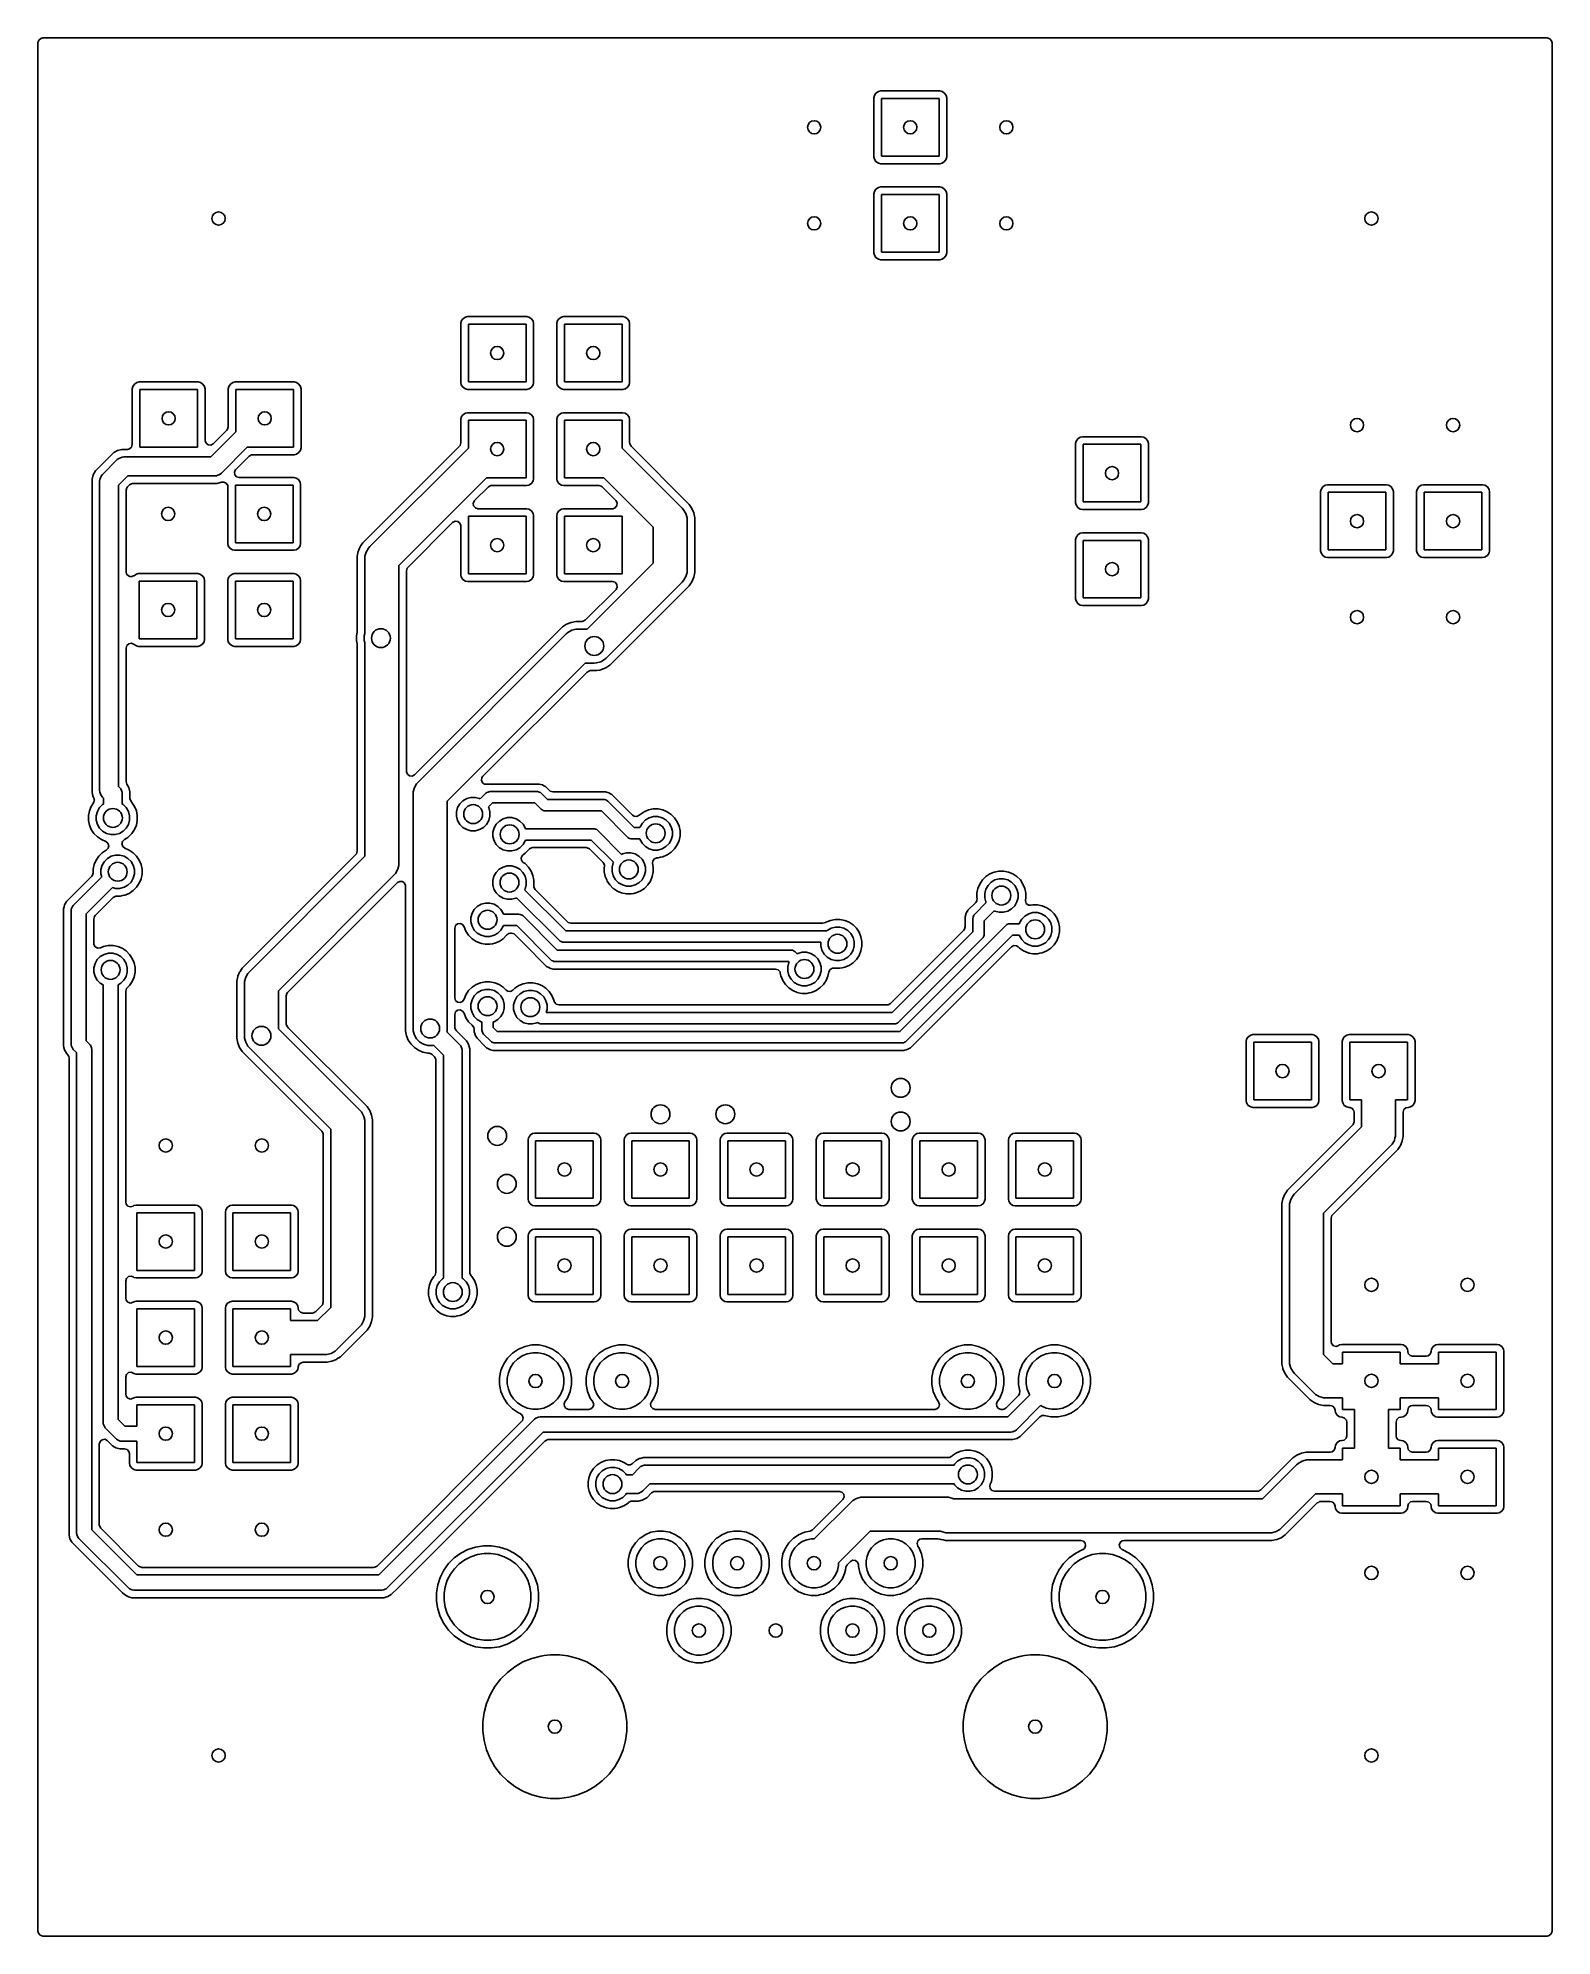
# Model space of a CAD drawing. Extents: x 0.01 to 1.59, y 0.01 to 1.99.
import ezdxf

# ---------------------------------------------------------------- set-up
doc = ezdxf.new("R2010")
doc.units = 0
doc.header["$MEASUREMENT"] = 0
doc.layers.add('BLACK', color=7, linetype='CONTINUOUS')

msp = doc.modelspace()

# ---------------------------------------------------------------- linework, layer by layer
at = {"layer": 'BLACK', "linetype": 'CONTINUOUS'}
for p, q in [((0.012, 1.9831), (0.0128, 1.9857)), ((0.012, 1.9258), (0.012, 1.9831)), ((0.0128, 1.9857), (0.0149, 1.9876)), ((0.0149, 1.9876), (0.0169, 1.988)), ((0.0169, 1.988), (1.5831, 1.988)), ((1.5831, 1.988), (1.5857, 1.9872)), ((1.5857, 1.9872), (1.5876, 1.9851)), ((1.5876, 1.9851), (1.588, 1.9831)), ((1.588, 1.9831), (1.588, 0.0169)), ((0.012, 1.8258), (0.012, 1.9258)), ((0.8826, 1.9281), (0.8821, 1.9258)), ((0.8821, 1.9258), (0.8821, 1.8642)), ((0.8843, 1.9307), (0.8826, 1.9281)), ((0.8826, 1.9281), (0.8826, 1.9281)), ((0.8869, 1.9324), (0.8843, 1.9307)), ((0.8892, 1.9329), (0.8869, 1.9324)), ((0.9508, 1.9329), (0.8892, 1.9329)), ((0.89, 1.865), (0.89, 1.925)), ((0.89, 1.925), (0.95, 1.925)), ((0.95, 1.925), (0.95, 1.865)), ((0.9531, 1.9324), (0.9508, 1.9329)), ((0.9557, 1.9307), (0.9531, 1.9324)), ((0.9574, 1.9281), (0.9557, 1.9307)), ((0.9579, 1.9258), (0.9574, 1.9281)), ((0.9579, 1.8642), (0.9579, 1.9258)), ((0.8821, 1.8642), (0.8826, 1.8619)), ((0.8826, 1.8619), (0.8826, 1.8619)), ((0.8826, 1.8619), (0.8843, 1.8593)), ((0.8843, 1.8593), (0.8869, 1.8576)), ((0.8869, 1.8576), (0.8869, 1.8576)), ((0.8869, 1.8576), (0.8892, 1.8571)), ((0.95, 1.865), (0.89, 1.865)), ((0.9508, 1.8571), (0.9531, 1.8576)), ((0.9531, 1.8576), (0.9557, 1.8593)), ((0.9531, 1.8576), (0.9531, 1.8576)), ((0.9557, 1.8593), (0.9574, 1.8619)), ((0.9574, 1.8619), (0.9579, 1.8642)), ((0.8892, 1.8571), (0.8892, 1.8571)), ((0.8892, 1.8571), (0.9508, 1.8571)), ((0.012, 1.6908), (0.012, 1.8258)), ((0.8826, 1.8281), (0.8821, 1.8258)), ((0.8821, 1.8258), (0.8821, 1.7642)), ((0.8843, 1.8307), (0.8826, 1.8281)), ((0.8826, 1.8281), (0.8826, 1.8281)), ((0.8869, 1.8324), (0.8843, 1.8307)), ((0.8892, 1.8329), (0.8869, 1.8324)), ((0.9508, 1.8329), (0.8892, 1.8329)), ((0.89, 1.765), (0.89, 1.825)), ((0.89, 1.825), (0.95, 1.825)), ((0.95, 1.825), (0.95, 1.765)), ((0.9531, 1.8324), (0.9508, 1.8329)), ((0.9557, 1.8307), (0.9531, 1.8324)), ((0.9574, 1.8281), (0.9557, 1.8307)), ((0.9579, 1.8258), (0.9574, 1.8281)), ((0.9579, 1.7642), (0.9579, 1.8258)), ((0.8821, 1.7642), (0.8826, 1.7619)), ((0.8826, 1.7619), (0.8826, 1.7619)), ((0.8826, 1.7619), (0.8843, 1.7593)), ((0.8843, 1.7593), (0.8869, 1.7576)), ((0.95, 1.765), (0.89, 1.765)), ((0.9531, 1.7576), (0.9557, 1.7593)), ((0.9557, 1.7593), (0.9574, 1.7619)), ((0.9574, 1.7619), (0.9579, 1.7642)), ((0.8869, 1.7576), (0.8869, 1.7576)), ((0.8869, 1.7576), (0.8892, 1.7571)), ((0.8892, 1.7571), (0.8892, 1.7571)), ((0.8892, 1.7571), (0.9508, 1.7571)), ((0.9508, 1.7571), (0.9531, 1.7576)), ((0.9531, 1.7576), (0.9531, 1.7576)), ((0.012, 0.9386), (0.012, 1.6908)), ((0.4526, 1.6931), (0.4521, 1.6908)), ((0.4521, 1.6908), (0.4521, 1.6292)), ((0.4543, 1.6957), (0.4526, 1.6931)), ((0.4526, 1.6931), (0.4526, 1.6931)), ((0.4569, 1.6974), (0.4543, 1.6957)), ((0.4592, 1.6979), (0.4569, 1.6974)), ((0.5208, 1.6979), (0.4592, 1.6979)), ((0.46, 1.63), (0.46, 1.69)), ((0.46, 1.69), (0.52, 1.69)), ((0.52, 1.69), (0.52, 1.63)), ((0.5231, 1.6974), (0.5208, 1.6979)), ((0.5257, 1.6957), (0.5231, 1.6974)), ((0.5274, 1.6931), (0.5257, 1.6957)), ((0.5279, 1.6908), (0.5274, 1.6931)), ((0.5279, 1.6292), (0.5279, 1.6908)), ((0.5279, 1.6908), (0.5279, 1.6908)), ((0.5526, 1.6931), (0.5521, 1.6908)), ((0.5521, 1.6908), (0.5521, 1.6292)), ((0.5543, 1.6957), (0.5526, 1.6931)), ((0.5526, 1.6931), (0.5526, 1.6931)), ((0.5569, 1.6974), (0.5543, 1.6957)), ((0.5592, 1.6979), (0.5569, 1.6974)), ((0.6208, 1.6979), (0.5592, 1.6979)), ((0.56, 1.63), (0.56, 1.69)), ((0.56, 1.69), (0.62, 1.69)), ((0.62, 1.69), (0.62, 1.63)), ((0.6231, 1.6974), (0.6208, 1.6979)), ((0.6257, 1.6957), (0.6231, 1.6974)), ((0.6274, 1.6931), (0.6257, 1.6957)), ((0.6279, 1.6908), (0.6274, 1.6931)), ((0.6279, 1.6292), (0.6279, 1.6908)), ((0.1106, 1.6251), (0.1101, 1.6228)), ((0.1101, 1.6228), (0.1101, 1.5647)), ((0.1123, 1.6277), (0.1106, 1.6251)), ((0.1106, 1.6251), (0.1106, 1.6251)), ((0.1149, 1.6294), (0.1123, 1.6277)), ((0.1172, 1.6299), (0.1149, 1.6294)), ((0.1788, 1.6299), (0.1172, 1.6299)), ((0.118, 1.562), (0.118, 1.622)), ((0.118, 1.622), (0.178, 1.622)), ((0.178, 1.622), (0.178, 1.562)), ((0.1811, 1.6294), (0.1788, 1.6299)), ((0.1837, 1.6277), (0.1811, 1.6294)), ((0.1854, 1.6251), (0.1837, 1.6277)), ((0.1859, 1.6228), (0.1854, 1.6251)), ((0.1859, 1.569), (0.1859, 1.6228)), ((0.1859, 1.6228), (0.1859, 1.6228)), ((0.2106, 1.6251), (0.2101, 1.6228)), ((0.2101, 1.6228), (0.2101, 1.5832)), ((0.2123, 1.6277), (0.2106, 1.6251)), ((0.2106, 1.6251), (0.2106, 1.6251)), ((0.2149, 1.6294), (0.2123, 1.6277)), ((0.2172, 1.6299), (0.2149, 1.6294)), ((0.2788, 1.6299), (0.2172, 1.6299)), ((0.218, 1.5779), (0.218, 1.622)), ((0.218, 1.622), (0.278, 1.622)), ((0.278, 1.622), (0.278, 1.562)), ((0.2811, 1.6294), (0.2788, 1.6299)), ((0.2837, 1.6277), (0.2811, 1.6294)), ((0.2854, 1.6251), (0.2837, 1.6277)), ((0.2859, 1.6228), (0.2854, 1.6251)), ((0.2859, 1.5612), (0.2859, 1.6228)), ((0.4521, 1.6292), (0.4526, 1.6269)), ((0.4526, 1.6269), (0.4526, 1.6269)), ((0.4526, 1.6269), (0.4543, 1.6243)), ((0.4543, 1.6243), (0.4569, 1.6226)), ((0.4569, 1.6226), (0.4569, 1.6226)), ((0.4569, 1.6226), (0.4592, 1.6221)), ((0.4592, 1.6221), (0.4592, 1.6221)), ((0.4592, 1.6221), (0.5208, 1.6221)), ((0.52, 1.63), (0.46, 1.63)), ((0.5208, 1.6221), (0.5231, 1.6226)), ((0.5231, 1.6226), (0.5234, 1.6228)), ((0.5231, 1.6226), (0.5231, 1.6226)), ((0.5234, 1.6228), (0.5257, 1.6243)), ((0.5257, 1.6243), (0.5274, 1.6269)), ((0.5274, 1.6269), (0.5279, 1.6292)), ((0.5521, 1.6292), (0.5526, 1.6269)), ((0.5526, 1.6269), (0.5526, 1.6269)), ((0.5526, 1.6269), (0.5543, 1.6243)), ((0.5543, 1.6243), (0.5569, 1.6226)), ((0.5569, 1.6226), (0.5569, 1.6226)), ((0.5569, 1.6226), (0.5592, 1.6221)), ((0.5592, 1.6221), (0.5592, 1.6221)), ((0.5592, 1.6221), (0.6208, 1.6221)), ((0.62, 1.63), (0.56, 1.63)), ((0.6208, 1.6221), (0.6231, 1.6226)), ((0.6231, 1.6226), (0.6234, 1.6228)), ((0.6231, 1.6226), (0.6231, 1.6226)), ((0.6234, 1.6228), (0.6257, 1.6243)), ((0.6257, 1.6243), (0.6274, 1.6269)), ((0.6274, 1.6269), (0.6279, 1.6292)), ((0.2101, 1.5832), (0.2093, 1.5806)), ((0.4526, 1.5931), (0.4521, 1.5908)), ((0.4521, 1.5908), (0.4521, 1.5664)), ((0.4543, 1.5957), (0.4526, 1.5931)), ((0.4526, 1.5931), (0.4526, 1.5931)), ((0.4569, 1.5974), (0.4543, 1.5957)), ((0.4592, 1.5979), (0.4569, 1.5974)), ((0.5208, 1.5979), (0.4592, 1.5979)), ((0.46, 1.5611), (0.46, 1.59)), ((0.46, 1.59), (0.52, 1.59)), ((0.52, 1.59), (0.52, 1.53)), ((0.5231, 1.5974), (0.5208, 1.5979)), ((0.5257, 1.5957), (0.5231, 1.5974)), ((0.5274, 1.5931), (0.5257, 1.5957)), ((0.5279, 1.5908), (0.5274, 1.5931)), ((0.5279, 1.5292), (0.5279, 1.5908)), ((0.5526, 1.5931), (0.5521, 1.5908)), ((0.5521, 1.5908), (0.5521, 1.5292)), ((0.5543, 1.5957), (0.5526, 1.5931)), ((0.5526, 1.5931), (0.5526, 1.5931)), ((0.5569, 1.5974), (0.5543, 1.5957)), ((0.5592, 1.5979), (0.5569, 1.5974)), ((0.6208, 1.5979), (0.5592, 1.5979)), ((0.56, 1.53), (0.56, 1.59)), ((0.56, 1.59), (0.62, 1.59)), ((0.62, 1.59), (0.62, 1.5611)), ((0.6231, 1.5974), (0.6208, 1.5979)), ((0.6257, 1.5957), (0.6231, 1.5974)), ((0.6274, 1.5931), (0.6257, 1.5957)), ((0.6279, 1.5908), (0.6274, 1.5931)), ((0.6279, 1.5664), (0.6279, 1.5908)), ((0.6279, 1.5908), (0.6279, 1.5908)), ((0.1093, 1.562), (0.1072, 1.5602)), ((0.1101, 1.5647), (0.1093, 1.562)), ((0.178, 1.562), (0.118, 1.562)), ((0.1859, 1.5686), (0.1859, 1.569)), ((0.1869, 1.566), (0.1859, 1.5686)), ((0.1891, 1.5643), (0.1869, 1.566)), ((0.1919, 1.5641), (0.1891, 1.5643)), ((0.1919, 1.5518), (0.218, 1.5779)), ((0.1944, 1.5654), (0.1919, 1.5641)), ((0.2087, 1.5797), (0.1944, 1.5654)), ((0.2299, 1.562), (0.203, 1.535)), ((0.2093, 1.5806), (0.2087, 1.5797)), ((0.278, 1.562), (0.2299, 1.562)), ((0.2854, 1.5589), (0.2859, 1.5612)), ((0.4507, 1.5629), (0.3501, 1.4624)), ((0.3575, 1.4586), (0.46, 1.5611)), ((0.4513, 1.5638), (0.4507, 1.5629)), ((0.4521, 1.5664), (0.4513, 1.5638)), ((0.62, 1.5611), (0.6825, 1.4986)), ((0.628, 1.5658), (0.6279, 1.5664)), ((0.628, 1.5654), (0.628, 1.5658)), ((0.6293, 1.5629), (0.628, 1.5654)), ((0.6899, 1.5024), (0.6293, 1.5629)), ((1.0926, 1.5681), (1.0921, 1.5658)), ((1.0921, 1.5658), (1.0921, 1.5042)), ((1.0929, 1.5686), (1.0926, 1.5681)), ((1.0926, 1.5681), (1.0926, 1.5681)), ((1.0943, 1.5707), (1.0929, 1.5686)), ((1.0969, 1.5724), (1.0943, 1.5707)), ((1.0992, 1.5729), (1.0969, 1.5724)), ((1.1608, 1.5729), (1.0992, 1.5729)), ((1.1, 1.505), (1.1, 1.565)), ((1.1, 1.565), (1.16, 1.565)), ((1.16, 1.565), (1.16, 1.505)), ((1.1631, 1.5724), (1.1608, 1.5729)), ((1.1657, 1.5707), (1.1631, 1.5724)), ((1.1674, 1.5681), (1.1657, 1.5707)), ((1.1679, 1.5658), (1.1674, 1.5681)), ((1.1679, 1.5158), (1.1679, 1.5658)), ((0.0907, 1.5562), (0.0718, 1.5373)), ((0.079, 1.5334), (0.0946, 1.549)), ((0.0909, 1.5563), (0.0907, 1.5562)), ((0.0907, 1.5562), (0.0907, 1.5562)), ((0.0907, 1.5562), (0.0907, 1.5562)), ((0.0947, 1.5585), (0.0909, 1.5563)), ((0.0946, 1.549), (0.0961, 1.5502)), ((0.0992, 1.5597), (0.0947, 1.5585)), ((0.0947, 1.5585), (0.0947, 1.5585)), ((0.0947, 1.5585), (0.0947, 1.5585)), ((0.0961, 1.5502), (0.0996, 1.5517)), ((0.1051, 1.5597), (0.0992, 1.5597)), ((0.0996, 1.5517), (0.1015, 1.5518)), ((0.0996, 1.5517), (0.0996, 1.5517)), ((0.1015, 1.5518), (0.1919, 1.5518)), ((0.1072, 1.5602), (0.1051, 1.5597)), ((0.2179, 1.5389), (0.2317, 1.5527)), ((0.2317, 1.5527), (0.2342, 1.554)), ((0.2342, 1.554), (0.2352, 1.5541)), ((0.2352, 1.5541), (0.2788, 1.5541)), ((0.2788, 1.5541), (0.2811, 1.5546)), ((0.2811, 1.5546), (0.2837, 1.5563)), ((0.2811, 1.5546), (0.2811, 1.5546)), ((0.2837, 1.5563), (0.2854, 1.5589)), ((0.0695, 1.5333), (0.0683, 1.5288)), ((0.0683, 1.5288), (0.0683, 1.5288)), ((0.0683, 1.5288), (0.0683, 1.2024)), ((0.0718, 1.5373), (0.0695, 1.5333)), ((0.0695, 1.5333), (0.0695, 1.5333)), ((0.0718, 1.5373), (0.0718, 1.5373)), ((0.0762, 1.5265), (0.0763, 1.5284)), ((0.0762, 1.2048), (0.0762, 1.5265)), ((0.0763, 1.5284), (0.0778, 1.5319)), ((0.0778, 1.5319), (0.079, 1.5334)), ((0.0778, 1.5319), (0.0778, 1.5319)), ((0.1056, 1.5322), (0.0958, 1.5224)), ((0.0958, 1.5224), (0.0958, 1.2089)), ((0.1052, 1.5206), (0.1074, 1.5228)), ((0.196, 1.5322), (0.1056, 1.5322)), ((0.1074, 1.5228), (0.1099, 1.5242)), ((0.1099, 1.5242), (0.1109, 1.5243)), ((0.1109, 1.5243), (0.1983, 1.5243)), ((0.1979, 1.5323), (0.196, 1.5322)), ((0.2015, 1.5338), (0.1979, 1.5323)), ((0.1983, 1.5243), (0.2019, 1.5252)), ((0.1983, 1.5243), (0.1983, 1.5243)), ((0.203, 1.535), (0.2015, 1.5338)), ((0.2015, 1.5338), (0.2015, 1.5338)), ((0.2019, 1.5252), (0.2032, 1.5256)), ((0.2019, 1.5252), (0.2019, 1.5252)), ((0.2032, 1.5255), (0.2055, 1.5257)), ((0.2032, 1.5256), (0.2032, 1.5255)), ((0.2055, 1.5257), (0.208, 1.5245)), ((0.208, 1.5245), (0.2095, 1.5221)), ((0.2095, 1.5221), (0.2096, 1.5208)), ((0.2165, 1.5361), (0.2177, 1.5386)), ((0.2169, 1.5333), (0.2165, 1.5361)), ((0.2188, 1.5312), (0.2169, 1.5333)), ((0.2175, 1.4625), (0.2175, 1.5225)), ((0.2175, 1.5225), (0.2775, 1.5225)), ((0.2177, 1.5386), (0.2179, 1.5389)), ((0.2215, 1.5304), (0.2188, 1.5312)), ((0.2783, 1.5304), (0.2215, 1.5304)), ((0.2775, 1.5225), (0.2775, 1.4625)), ((0.2806, 1.5299), (0.2783, 1.5304)), ((0.2832, 1.5282), (0.2806, 1.5299)), ((0.2849, 1.5256), (0.2832, 1.5282)), ((0.2854, 1.5233), (0.2849, 1.5256)), ((0.2854, 1.4617), (0.2854, 1.5233)), ((0.479, 1.53), (0.3877, 1.4387)), ((0.52, 1.53), (0.479, 1.53)), ((0.4808, 1.5207), (0.4833, 1.522)), ((0.4833, 1.522), (0.4843, 1.5221)), ((0.4843, 1.5221), (0.5208, 1.5221)), ((0.5208, 1.5221), (0.5231, 1.5226)), ((0.5231, 1.5226), (0.5257, 1.5243)), ((0.5231, 1.5226), (0.5231, 1.5226)), ((0.5257, 1.5243), (0.5274, 1.5269)), ((0.5274, 1.5269), (0.5279, 1.5292)), ((0.5521, 1.5292), (0.5526, 1.5269)), ((0.5526, 1.5269), (0.5526, 1.5269)), ((0.5526, 1.5269), (0.5543, 1.5243)), ((0.5543, 1.5243), (0.5569, 1.5226)), ((0.5569, 1.5226), (0.5569, 1.5226)), ((0.5569, 1.5226), (0.5592, 1.5221)), ((0.5592, 1.5221), (0.5592, 1.5221)), ((0.5592, 1.5221), (0.5957, 1.5221)), ((0.601, 1.53), (0.56, 1.53)), ((0.5957, 1.5221), (0.5984, 1.5213)), ((0.6523, 1.4787), (0.601, 1.53)), ((1.3519, 1.5224), (1.3493, 1.5207)), ((1.3542, 1.5229), (1.3519, 1.5224)), ((1.4158, 1.5229), (1.3542, 1.5229)), ((1.4181, 1.5224), (1.4158, 1.5229)), ((1.4207, 1.5207), (1.4181, 1.5224)), ((1.4519, 1.5224), (1.4493, 1.5207)), ((1.4542, 1.5229), (1.4519, 1.5224)), ((1.5158, 1.5229), (1.4542, 1.5229)), ((1.5181, 1.5224), (1.5158, 1.5229)), ((1.5207, 1.5207), (1.5181, 1.5224)), ((0.1037, 1.5171), (0.1041, 1.5182)), ((0.1037, 1.4321), (0.1037, 1.5171)), ((0.1041, 1.5182), (0.1043, 1.5194)), ((0.1043, 1.5194), (0.1045, 1.5196)), ((0.1045, 1.5197), (0.1052, 1.5206)), ((0.1045, 1.5196), (0.1045, 1.5197)), ((0.2096, 1.5208), (0.2096, 1.4617)), ((0.4651, 1.5036), (0.4663, 1.5061)), ((0.4655, 1.5008), (0.4651, 1.5036)), ((0.4663, 1.5061), (0.4665, 1.5064)), ((0.4665, 1.5064), (0.4808, 1.5207)), ((0.5984, 1.5213), (0.5992, 1.5207)), ((0.5992, 1.5207), (0.6135, 1.5064)), ((0.6135, 1.5064), (0.6148, 1.5039)), ((0.6148, 1.5039), (0.6146, 1.5011)), ((0.692, 1.4993), (0.6899, 1.5024)), ((1.0921, 1.5042), (1.0926, 1.5019)), ((1.0926, 1.5019), (1.0926, 1.5019)), ((1.0926, 1.5019), (1.0943, 1.4993)), ((1.16, 1.505), (1.1, 1.505)), ((1.1657, 1.4993), (1.1674, 1.5019)), ((1.1674, 1.5019), (1.1679, 1.5042)), ((1.1679, 1.5042), (1.1679, 1.5158)), ((1.3476, 1.5181), (1.3471, 1.5158)), ((1.3471, 1.5158), (1.3471, 1.4542)), ((1.3487, 1.5197), (1.3476, 1.5181)), ((1.3476, 1.5181), (1.3476, 1.5181)), ((1.3493, 1.5207), (1.3487, 1.5197)), ((1.355, 1.455), (1.355, 1.515)), ((1.355, 1.515), (1.415, 1.515)), ((1.415, 1.515), (1.415, 1.455)), ((1.4224, 1.5181), (1.4207, 1.5207)), ((1.4229, 1.5158), (1.4224, 1.5181)), ((1.4229, 1.4542), (1.4229, 1.5158)), ((1.4229, 1.5158), (1.4229, 1.5158)), ((1.4476, 1.5181), (1.4471, 1.5158)), ((1.4471, 1.5158), (1.4471, 1.4542)), ((1.4487, 1.5197), (1.4476, 1.5181)), ((1.4476, 1.5181), (1.4476, 1.5181)), ((1.4493, 1.5207), (1.4487, 1.5197)), ((1.455, 1.455), (1.455, 1.515)), ((1.455, 1.515), (1.515, 1.515)), ((1.515, 1.515), (1.515, 1.455)), ((1.5224, 1.5181), (1.5207, 1.5207)), ((1.5229, 1.5158), (1.5224, 1.5181)), ((1.5229, 1.4542), (1.5229, 1.5158)), ((0.3971, 1.4369), (0.4436, 1.4835)), ((0.4436, 1.4835), (0.4461, 1.4848)), ((0.4461, 1.4848), (0.4489, 1.4846)), ((0.4489, 1.4846), (0.4511, 1.4829)), ((0.4511, 1.4829), (0.4521, 1.4803)), ((0.46, 1.43), (0.46, 1.49)), ((0.46, 1.49), (0.52, 1.49)), ((0.4673, 1.4987), (0.4655, 1.5008)), ((0.47, 1.4979), (0.4673, 1.4987)), ((0.5208, 1.4979), (0.47, 1.4979)), ((0.52, 1.49), (0.52, 1.43)), ((0.5231, 1.4974), (0.5208, 1.4979)), ((0.5257, 1.4957), (0.5231, 1.4974)), ((0.5274, 1.4931), (0.5257, 1.4957)), ((0.5279, 1.4908), (0.5274, 1.4931)), ((0.5279, 1.4292), (0.5279, 1.4908)), ((0.5526, 1.4931), (0.5521, 1.4908)), ((0.5521, 1.4908), (0.5521, 1.4292)), ((0.5529, 1.4935), (0.5526, 1.4931)), ((0.5526, 1.4931), (0.5526, 1.4931)), ((0.5543, 1.4957), (0.5529, 1.4935)), ((0.5569, 1.4974), (0.5543, 1.4957)), ((0.5592, 1.4979), (0.5569, 1.4974)), ((0.61, 1.4979), (0.5592, 1.4979)), ((0.56, 1.43), (0.56, 1.49)), ((0.56, 1.49), (0.62, 1.49)), ((0.6103, 1.4979), (0.61, 1.4979)), ((0.6129, 1.4989), (0.6103, 1.4979)), ((0.6146, 1.5011), (0.6129, 1.4989)), ((0.62, 1.49), (0.62, 1.43)), ((0.6825, 1.4986), (0.6841, 1.4968)), ((0.6841, 1.4968), (0.6864, 1.4928)), ((0.6864, 1.4928), (0.6876, 1.4884)), ((0.6876, 1.4884), (0.6877, 1.4861)), ((0.6877, 1.4861), (0.6877, 1.4339)), ((0.6927, 1.4982), (0.692, 1.4993)), ((0.6946, 1.4935), (0.6927, 1.4982)), ((0.6956, 1.4886), (0.6946, 1.4935)), ((0.6956, 1.4658), (0.6956, 1.4886)), ((1.0943, 1.4993), (1.0969, 1.4976)), ((1.0969, 1.4976), (1.0969, 1.4976)), ((1.0969, 1.4976), (1.0992, 1.4971)), ((1.0992, 1.4971), (1.0992, 1.4971)), ((1.0992, 1.4971), (1.1608, 1.4971)), ((1.1608, 1.4971), (1.1631, 1.4976)), ((1.1631, 1.4976), (1.1636, 1.4979)), ((1.1631, 1.4976), (1.1631, 1.4976)), ((1.1636, 1.4979), (1.1657, 1.4993)), ((0.2775, 1.4625), (0.2175, 1.4625)), ((0.3501, 1.4624), (0.3482, 1.4595)), ((0.3501, 1.4624), (0.3501, 1.4624)), ((0.4521, 1.4803), (0.4521, 1.48)), ((0.4521, 1.48), (0.4521, 1.4292)), ((0.6523, 1.4413), (0.6523, 1.4787)), ((0.6956, 1.4314), (0.6956, 1.4658)), ((1.0926, 1.4681), (1.0921, 1.4658)), ((1.0921, 1.4658), (1.0921, 1.4042)), ((1.0943, 1.4707), (1.0926, 1.4681)), ((1.0926, 1.4681), (1.0926, 1.4681)), ((1.0969, 1.4724), (1.0943, 1.4707)), ((1.0992, 1.4729), (1.0969, 1.4724)), ((1.1608, 1.4729), (1.0992, 1.4729)), ((1.1, 1.405), (1.1, 1.465)), ((1.1, 1.465), (1.16, 1.465)), ((1.16, 1.465), (1.16, 1.405)), ((1.1631, 1.4724), (1.1608, 1.4729)), ((1.1657, 1.4707), (1.1631, 1.4724)), ((1.1674, 1.4681), (1.1657, 1.4707)), ((1.1679, 1.4658), (1.1674, 1.4681)), ((1.1679, 1.4042), (1.1679, 1.4658)), ((0.2096, 1.4617), (0.2101, 1.4594)), ((0.2101, 1.4594), (0.2101, 1.4594)), ((0.2101, 1.4594), (0.2118, 1.4568)), ((0.2118, 1.4568), (0.2144, 1.4551)), ((0.2144, 1.4551), (0.2144, 1.4551)), ((0.2144, 1.4551), (0.2167, 1.4546)), ((0.2167, 1.4546), (0.2167, 1.4546)), ((0.2167, 1.4546), (0.2783, 1.4546)), ((0.2783, 1.4546), (0.2806, 1.4551)), ((0.2806, 1.4551), (0.2832, 1.4568)), ((0.2806, 1.4551), (0.2806, 1.4551)), ((0.2832, 1.4568), (0.2849, 1.4594)), ((0.2849, 1.4594), (0.2854, 1.4617)), ((0.3454, 1.4535), (0.3444, 1.4486)), ((0.3444, 1.4486), (0.3444, 1.3702)), ((0.3467, 1.4568), (0.3454, 1.4535)), ((0.3454, 1.4535), (0.3454, 1.4535)), ((0.3473, 1.4582), (0.3467, 1.4568)), ((0.3482, 1.4595), (0.3473, 1.4582)), ((0.3523, 1.4461), (0.3524, 1.4484)), ((0.3523, 1.3679), (0.3523, 1.4461)), ((0.3524, 1.4484), (0.3536, 1.4528)), ((0.3536, 1.4528), (0.3559, 1.4568)), ((0.3559, 1.4568), (0.3575, 1.4586)), ((0.3559, 1.4568), (0.3559, 1.4568)), ((1.3471, 1.4542), (1.3476, 1.4519)), ((1.3476, 1.4519), (1.3476, 1.4519)), ((1.3476, 1.4519), (1.3493, 1.4493)), ((1.3493, 1.4493), (1.3519, 1.4476)), ((1.3519, 1.4476), (1.3519, 1.4476)), ((1.3519, 1.4476), (1.3542, 1.4471)), ((1.3542, 1.4471), (1.3542, 1.4471)), ((1.3542, 1.4471), (1.4158, 1.4471)), ((1.415, 1.455), (1.355, 1.455)), ((1.4158, 1.4471), (1.4181, 1.4476)), ((1.4181, 1.4476), (1.4196, 1.4486)), ((1.4181, 1.4476), (1.4181, 1.4476)), ((1.4196, 1.4486), (1.4207, 1.4493)), ((1.4207, 1.4493), (1.4224, 1.4519)), ((1.4224, 1.4519), (1.4229, 1.4542)), ((1.4471, 1.4542), (1.4476, 1.4519)), ((1.4476, 1.4519), (1.4476, 1.4519)), ((1.4476, 1.4519), (1.4493, 1.4493)), ((1.4493, 1.4493), (1.4519, 1.4476)), ((1.4519, 1.4476), (1.4519, 1.4476)), ((1.4519, 1.4476), (1.4542, 1.4471)), ((1.4542, 1.4471), (1.4542, 1.4471)), ((1.4542, 1.4471), (1.5158, 1.4471)), ((1.515, 1.455), (1.455, 1.455)), ((1.5158, 1.4471), (1.5181, 1.4476)), ((1.5181, 1.4476), (1.5196, 1.4486)), ((1.5181, 1.4476), (1.5181, 1.4476)), ((1.5196, 1.4486), (1.5207, 1.4493)), ((1.5207, 1.4493), (1.5224, 1.4519)), ((1.5224, 1.4519), (1.5229, 1.4542)), ((0.1042, 1.4299), (0.1037, 1.4321)), ((0.1061, 1.4279), (0.1042, 1.4299)), ((0.1088, 1.4271), (0.1061, 1.4279)), ((0.1115, 1.428), (0.1088, 1.4271)), ((0.1118, 1.4282), (0.1115, 1.428)), ((0.1144, 1.4299), (0.1118, 1.4282)), ((0.1118, 1.4282), (0.1118, 1.4282)), ((0.1167, 1.4304), (0.1144, 1.4299)), ((0.1783, 1.4304), (0.1167, 1.4304)), ((0.1806, 1.4299), (0.1783, 1.4304)), ((0.1832, 1.4282), (0.1806, 1.4299)), ((0.1849, 1.4256), (0.1832, 1.4282)), ((0.1854, 1.4233), (0.1849, 1.4256)), ((0.1854, 1.3617), (0.1854, 1.4233)), ((0.1854, 1.4233), (0.1854, 1.4233)), ((0.2101, 1.4256), (0.2096, 1.4233)), ((0.2096, 1.4233), (0.2096, 1.3617)), ((0.2107, 1.4265), (0.2101, 1.4256)), ((0.2101, 1.4256), (0.2101, 1.4256)), ((0.2118, 1.4282), (0.2107, 1.4265)), ((0.2144, 1.4299), (0.2118, 1.4282)), ((0.2167, 1.4304), (0.2144, 1.4299)), ((0.2783, 1.4304), (0.2167, 1.4304)), ((0.2806, 1.4299), (0.2783, 1.4304)), ((0.2832, 1.4282), (0.2806, 1.4299)), ((0.2849, 1.4256), (0.2832, 1.4282)), ((0.2854, 1.4233), (0.2849, 1.4256)), ((0.2854, 1.3617), (0.2854, 1.4233)), ((0.3877, 1.4387), (0.3877, 1.3638)), ((0.3956, 1.4334), (0.3964, 1.4361)), ((0.3956, 1.2244), (0.3956, 1.4334)), ((0.3964, 1.4361), (0.3971, 1.4369)), ((0.4521, 1.4292), (0.4526, 1.4269)), ((0.4526, 1.4269), (0.4526, 1.4269)), ((0.4526, 1.4269), (0.4543, 1.4243)), ((0.4543, 1.4243), (0.4569, 1.4226)), ((0.52, 1.43), (0.46, 1.43)), ((0.5231, 1.4226), (0.5257, 1.4243)), ((0.5257, 1.4243), (0.5274, 1.4269)), ((0.5274, 1.4269), (0.5279, 1.4292)), ((0.5521, 1.4292), (0.5526, 1.4269)), ((0.5526, 1.4269), (0.5526, 1.4269)), ((0.5526, 1.4269), (0.5543, 1.4243)), ((0.5543, 1.4243), (0.5569, 1.4226)), ((0.62, 1.43), (0.56, 1.43)), ((0.5837, 1.3727), (0.6523, 1.4413)), ((0.6841, 1.4232), (0.6825, 1.4214)), ((0.6864, 1.4272), (0.6841, 1.4232)), ((0.6876, 1.4316), (0.6864, 1.4272)), ((0.6877, 1.4339), (0.6876, 1.4316)), ((0.6927, 1.4218), (0.6946, 1.4265)), ((0.6946, 1.4265), (0.6956, 1.4314)), ((0.1175, 1.3625), (0.1175, 1.4225)), ((0.1175, 1.4225), (0.1775, 1.4225)), ((0.1775, 1.4225), (0.1775, 1.3625)), ((0.2175, 1.3625), (0.2175, 1.4225)), ((0.2175, 1.4225), (0.2775, 1.4225)), ((0.2775, 1.4225), (0.2775, 1.3625)), ((0.4569, 1.4226), (0.4569, 1.4226)), ((0.4569, 1.4226), (0.4592, 1.4221)), ((0.4592, 1.4221), (0.4592, 1.4221)), ((0.4592, 1.4221), (0.5208, 1.4221)), ((0.5208, 1.4221), (0.5231, 1.4226)), ((0.5231, 1.4226), (0.5231, 1.4226)), ((0.5569, 1.4226), (0.5569, 1.4226)), ((0.5569, 1.4226), (0.5592, 1.4221)), ((0.5592, 1.4221), (0.61, 1.4221)), ((0.6135, 1.4136), (0.5819, 1.3821)), ((0.6825, 1.4214), (0.6036, 1.3425)), ((0.6074, 1.3351), (0.6899, 1.4176)), ((0.61, 1.4221), (0.6127, 1.4213)), ((0.6127, 1.4213), (0.6145, 1.4192)), ((0.6137, 1.4139), (0.6135, 1.4136)), ((0.6149, 1.4164), (0.6137, 1.4139)), ((0.6145, 1.4192), (0.6149, 1.4164)), ((0.6899, 1.4176), (0.6927, 1.4218)), ((0.6899, 1.4176), (0.6899, 1.4176)), ((0.6899, 1.4176), (0.6899, 1.4176)), ((1.0921, 1.4042), (1.0926, 1.4019)), ((1.16, 1.405), (1.1, 1.405)), ((1.1674, 1.4019), (1.1679, 1.4042)), ((1.0926, 1.4019), (1.0926, 1.4019)), ((1.0926, 1.4019), (1.0943, 1.3993)), ((1.0943, 1.3993), (1.0969, 1.3976)), ((1.0969, 1.3976), (1.0969, 1.3976)), ((1.0969, 1.3976), (1.0992, 1.3971)), ((1.0992, 1.3971), (1.0992, 1.3971)), ((1.0992, 1.3971), (1.1608, 1.3971)), ((1.1608, 1.3971), (1.1631, 1.3976)), ((1.1631, 1.3976), (1.1657, 1.3993)), ((1.1631, 1.3976), (1.1631, 1.3976)), ((1.1657, 1.3993), (1.1674, 1.4019)), ((0.3443, 1.3693), (0.3436, 1.3657)), ((0.3436, 1.3657), (0.3436, 1.3607)), ((0.3444, 1.3702), (0.3443, 1.3693)), ((0.3516, 1.3655), (0.3523, 1.3679)), ((0.3516, 1.3609), (0.3516, 1.3655)), ((0.3877, 1.3638), (0.3877, 1.1288)), ((0.558, 1.3749), (0.4041, 1.2209)), ((0.4077, 1.2134), (0.5618, 1.3675)), ((0.5622, 1.3777), (0.558, 1.3749)), ((0.558, 1.3749), (0.558, 1.3749)), ((0.558, 1.3749), (0.558, 1.3749)), ((0.5618, 1.3675), (0.5636, 1.3691)), ((0.5669, 1.3796), (0.5622, 1.3777)), ((0.5636, 1.3691), (0.5676, 1.3714)), ((0.5718, 1.3806), (0.5669, 1.3796)), ((0.5676, 1.3714), (0.572, 1.3726)), ((0.5784, 1.3806), (0.5718, 1.3806)), ((0.572, 1.3726), (0.5744, 1.3727)), ((0.5744, 1.3727), (0.5837, 1.3727)), ((0.5795, 1.3807), (0.5784, 1.3806)), ((0.5819, 1.3821), (0.5795, 1.3807)), ((0.1037, 1.3529), (0.1045, 1.3556)), ((0.1037, 1.2138), (0.1037, 1.3529)), ((0.1045, 1.3556), (0.1066, 1.3574)), ((0.1066, 1.3574), (0.1094, 1.3578)), ((0.1094, 1.3578), (0.1115, 1.357)), ((0.1115, 1.357), (0.1144, 1.3551)), ((0.1144, 1.3551), (0.1144, 1.3551)), ((0.1144, 1.3551), (0.1167, 1.3546)), ((0.1167, 1.3546), (0.1167, 1.3546)), ((0.1167, 1.3546), (0.1783, 1.3546)), ((0.1775, 1.3625), (0.1175, 1.3625)), ((0.1783, 1.3546), (0.1806, 1.3551)), ((0.1806, 1.3551), (0.1832, 1.3568)), ((0.1806, 1.3551), (0.1806, 1.3551)), ((0.1832, 1.3568), (0.1849, 1.3594)), ((0.1849, 1.3594), (0.1854, 1.3617)), ((0.2096, 1.3617), (0.2101, 1.3594)), ((0.2101, 1.3594), (0.2101, 1.3594)), ((0.2101, 1.3594), (0.2118, 1.3568)), ((0.2118, 1.3568), (0.2144, 1.3551)), ((0.2144, 1.3551), (0.2144, 1.3551)), ((0.2144, 1.3551), (0.2167, 1.3546)), ((0.2167, 1.3546), (0.2167, 1.3546)), ((0.2167, 1.3546), (0.2783, 1.3546)), ((0.2775, 1.3625), (0.2175, 1.3625)), ((0.2783, 1.3546), (0.2806, 1.3551)), ((0.2806, 1.3551), (0.2832, 1.3568)), ((0.2806, 1.3551), (0.2806, 1.3551)), ((0.2832, 1.3568), (0.2849, 1.3594)), ((0.2849, 1.3594), (0.2854, 1.3617)), ((0.3436, 1.3607), (0.3443, 1.3571)), ((0.3443, 1.3571), (0.3444, 1.3562)), ((0.3444, 1.3562), (0.3444, 1.1415)), ((0.3523, 1.3585), (0.3516, 1.3609)), ((0.3523, 1.1361), (0.3523, 1.3585)), ((0.5817, 1.3373), (0.4379, 1.1935)), ((0.4749, 1.2194), (0.5835, 1.3279)), ((0.5911, 1.3373), (0.5817, 1.3373)), ((0.5835, 1.3279), (0.586, 1.3293)), ((0.586, 1.3293), (0.587, 1.3294)), ((0.587, 1.3294), (0.5936, 1.3294)), ((0.5934, 1.3374), (0.5911, 1.3373)), ((0.5978, 1.3386), (0.5934, 1.3374)), ((0.5936, 1.3294), (0.5969, 1.33)), ((0.5936, 1.3294), (0.5936, 1.3294)), ((0.5969, 1.33), (0.5985, 1.3304)), ((0.6018, 1.3409), (0.5978, 1.3386)), ((0.5985, 1.3304), (0.6032, 1.3323)), ((0.5985, 1.3304), (0.5985, 1.3304)), ((0.6036, 1.3425), (0.6018, 1.3409)), ((0.6018, 1.3409), (0.6018, 1.3409)), ((0.6032, 1.3323), (0.6074, 1.3351)), ((0.6074, 1.3351), (0.6074, 1.3351)), ((0.0958, 1.2089), (0.097, 1.2077)), ((0.097, 1.2077), (0.0982, 1.2062)), ((0.0982, 1.2062), (0.0982, 1.2062)), ((0.0982, 1.2062), (0.0997, 1.2027)), ((0.1044, 1.2113), (0.1037, 1.2138)), ((0.1065, 1.2076), (0.1044, 1.2113)), ((0.1077, 1.2031), (0.1065, 1.2076)), ((0.1065, 1.2076), (0.1065, 1.2076)), ((0.3956, 1.2241), (0.3956, 1.2244)), ((0.3966, 1.2215), (0.3956, 1.2241)), ((0.3988, 1.2198), (0.3966, 1.2215)), ((0.4016, 1.2196), (0.3988, 1.2198)), ((0.4041, 1.2209), (0.4016, 1.2196)), ((0.4026, 1.2032), (0.4038, 1.2076)), ((0.4038, 1.2076), (0.4061, 1.2116)), ((0.4061, 1.2116), (0.4077, 1.2134)), ((0.4061, 1.2116), (0.4061, 1.2116)), ((0.4735, 1.2153), (0.474, 1.218)), ((0.4746, 1.2127), (0.4735, 1.2153)), ((0.474, 1.218), (0.4749, 1.2194)), ((0.4769, 1.2111), (0.4746, 1.2127)), ((0.4797, 1.2111), (0.4769, 1.2111)), ((0.4807, 1.2113), (0.4797, 1.2111)), ((0.5336, 1.2113), (0.4807, 1.2113)), ((0.5371, 1.2104), (0.5336, 1.2113)), ((0.5387, 1.2095), (0.5371, 1.2104)), ((0.5371, 1.2104), (0.5371, 1.2104)), ((0.5371, 1.2104), (0.5371, 1.2104)), ((0.5402, 1.2086), (0.5387, 1.2095)), ((0.5443, 1.2045), (0.5402, 1.2086)), ((0.0675, 1.188), (0.0656, 1.1834)), ((0.0699, 1.1917), (0.0675, 1.188)), ((0.0683, 1.2024), (0.0687, 1.2007)), ((0.0687, 1.2007), (0.0687, 1.2007)), ((0.0687, 1.2007), (0.0688, 1.2004)), ((0.0688, 1.2004), (0.0695, 1.1979)), ((0.0695, 1.1979), (0.0703, 1.1965)), ((0.0702, 1.1926), (0.0699, 1.1917)), ((0.0706, 1.1934), (0.0702, 1.1926)), ((0.0703, 1.1965), (0.0704, 1.1961)), ((0.0704, 1.1961), (0.0705, 1.1951)), ((0.0705, 1.1951), (0.0707, 1.1942)), ((0.0707, 1.1942), (0.0706, 1.1938)), ((0.0706, 1.1938), (0.0706, 1.1934)), ((0.0738, 1.1827), (0.0761, 1.1867)), ((0.0761, 1.1867), (0.0793, 1.1899)), ((0.0763, 1.2029), (0.0762, 1.2048)), ((0.0778, 1.1993), (0.0763, 1.2029)), ((0.079, 1.1978), (0.0778, 1.1993)), ((0.0778, 1.1993), (0.0778, 1.1993)), ((0.0802, 1.1967), (0.079, 1.1978)), ((0.0793, 1.1899), (0.0802, 1.1904)), ((0.0802, 1.1904), (0.0802, 1.1967)), ((0.0997, 1.2027), (0.0998, 1.2008)), ((0.0998, 1.2008), (0.0998, 1.1904)), ((0.0998, 1.1904), (0.1007, 1.1899)), ((0.1007, 1.1899), (0.1039, 1.1867)), ((0.1039, 1.1867), (0.1062, 1.1827)), ((0.1077, 1.1963), (0.1077, 1.2031)), ((0.1077, 1.2031), (0.1077, 1.2031)), ((0.1078, 1.1952), (0.1077, 1.1963)), ((0.1092, 1.1928), (0.1078, 1.1952)), ((0.1097, 1.1922), (0.1092, 1.1928)), ((0.1125, 1.188), (0.1097, 1.1922)), ((0.1144, 1.1834), (0.1125, 1.188)), ((0.4025, 1.2008), (0.4026, 1.2032)), ((0.4025, 0.9735), (0.4025, 1.2008)), ((0.4379, 1.1935), (0.4379, 0.9735)), ((0.4476, 1.1823), (0.4488, 1.1867)), ((0.4488, 1.1867), (0.4511, 1.1907)), ((0.4511, 1.1907), (0.4543, 1.1939)), ((0.4543, 1.1939), (0.4583, 1.1962)), ((0.4583, 1.1962), (0.4627, 1.1974)), ((0.4627, 1.1974), (0.4673, 1.1974)), ((0.4673, 1.1974), (0.4717, 1.1962)), ((0.4717, 1.1962), (0.4724, 1.1958)), ((0.4724, 1.1958), (0.4783, 1.2017)), ((0.4783, 1.2017), (0.4792, 1.2024)), ((0.4792, 1.2024), (0.4805, 1.2029)), ((0.4805, 1.2029), (0.4814, 1.2033)), ((0.485, 1.1916), (0.4808, 1.1874)), ((0.4808, 1.1874), (0.4812, 1.1867)), ((0.4812, 1.1867), (0.4824, 1.1823)), ((0.4814, 1.2033), (0.4825, 1.2034)), ((0.4825, 1.2034), (0.5318, 1.2034)), ((0.5293, 1.1916), (0.485, 1.1916)), ((0.5358, 1.1851), (0.5293, 1.1916)), ((0.5318, 1.2034), (0.5329, 1.2033)), ((0.5329, 1.2033), (0.5338, 1.2029)), ((0.5338, 1.2029), (0.535, 1.2024)), ((0.535, 1.2024), (0.5359, 1.2017)), ((0.5359, 1.2017), (0.5424, 1.1952)), ((0.5424, 1.1952), (0.6009, 1.1952)), ((0.5451, 1.2039), (0.5443, 1.2045)), ((0.5478, 1.2031), (0.5451, 1.2039)), ((0.6028, 1.2031), (0.5478, 1.2031)), ((0.6009, 1.1952), (0.6021, 1.1951)), ((0.6021, 1.1951), (0.603, 1.1947)), ((0.6063, 1.2021), (0.6028, 1.2031)), ((0.6028, 1.2031), (0.6028, 1.2031)), ((0.603, 1.1947), (0.6042, 1.1942)), ((0.6042, 1.1942), (0.6051, 1.1935)), ((0.6051, 1.1935), (0.6327, 1.1659)), ((0.6078, 1.2012), (0.6063, 1.2021)), ((0.6063, 1.2021), (0.6063, 1.2021)), ((0.6063, 1.2021), (0.6063, 1.2021)), ((0.6094, 1.2003), (0.6078, 1.2012)), ((0.6309, 1.1788), (0.6094, 1.2003)), ((0.0652, 1.1815), (0.0646, 1.1785)), ((0.0646, 1.1785), (0.0646, 1.1735)), ((0.0646, 1.1735), (0.0656, 1.1686)), ((0.0656, 1.1834), (0.0652, 1.1815)), ((0.0656, 1.1686), (0.0656, 1.1686)), ((0.0656, 1.1686), (0.0675, 1.164)), ((0.0726, 1.1783), (0.0738, 1.1827)), ((0.0726, 1.1737), (0.0726, 1.1783)), ((0.0738, 1.1693), (0.0726, 1.1737)), ((0.0761, 1.1653), (0.0738, 1.1693)), ((0.1062, 1.1693), (0.1039, 1.1653)), ((0.1062, 1.1827), (0.1074, 1.1783)), ((0.1074, 1.1737), (0.1062, 1.1693)), ((0.1074, 1.1783), (0.1074, 1.1737)), ((0.1125, 1.164), (0.1144, 1.1686)), ((0.1154, 1.1785), (0.1144, 1.1834)), ((0.1144, 1.1686), (0.1154, 1.1735)), ((0.1154, 1.1735), (0.1154, 1.1785)), ((0.4476, 1.1777), (0.4476, 1.1823)), ((0.4488, 1.1733), (0.4476, 1.1777)), ((0.4511, 1.1693), (0.4488, 1.1733)), ((0.4543, 1.1661), (0.4511, 1.1693)), ((0.4583, 1.1638), (0.4543, 1.1661)), ((0.4757, 1.1661), (0.4717, 1.1638)), ((0.4789, 1.1693), (0.4757, 1.1661)), ((0.4812, 1.1733), (0.4789, 1.1693)), ((0.4824, 1.1777), (0.4812, 1.1733)), ((0.4824, 1.1823), (0.4824, 1.1777)), ((0.4868, 1.1656), (0.4891, 1.1696)), ((0.4891, 1.1696), (0.4923, 1.1728)), ((0.4923, 1.1728), (0.4963, 1.1751)), ((0.4963, 1.1751), (0.5007, 1.1763)), ((0.5007, 1.1763), (0.5052, 1.1763)), ((0.5052, 1.1763), (0.5097, 1.1751)), ((0.5097, 1.1751), (0.5136, 1.1728)), ((0.5136, 1.1728), (0.5169, 1.1696)), ((0.5169, 1.1696), (0.5191, 1.1656)), ((0.5367, 1.1844), (0.5358, 1.1851)), ((0.538, 1.1839), (0.5367, 1.1844)), ((0.5388, 1.1835), (0.538, 1.1839)), ((0.54, 1.1834), (0.5388, 1.1835)), ((0.5985, 1.1834), (0.54, 1.1834)), ((0.626, 1.1558), (0.5985, 1.1834)), ((0.6327, 1.1777), (0.6309, 1.1788)), ((0.6355, 1.1775), (0.6327, 1.1777)), ((0.6327, 1.1659), (0.6386, 1.1659)), ((0.6379, 1.1788), (0.6355, 1.1775)), ((0.6388, 1.1797), (0.6379, 1.1788)), ((0.6386, 1.1659), (0.6388, 1.1667)), ((0.643, 1.1825), (0.6388, 1.1797)), ((0.6388, 1.1797), (0.6388, 1.1797)), ((0.6388, 1.1667), (0.6411, 1.1707)), ((0.6411, 1.1707), (0.6443, 1.1739)), ((0.6476, 1.1844), (0.643, 1.1825)), ((0.6443, 1.1739), (0.6483, 1.1762)), ((0.6525, 1.1854), (0.6476, 1.1844)), ((0.6483, 1.1762), (0.6527, 1.1774)), ((0.6575, 1.1854), (0.6525, 1.1854)), ((0.6527, 1.1774), (0.6573, 1.1774)), ((0.6573, 1.1774), (0.6617, 1.1762)), ((0.6624, 1.1844), (0.6575, 1.1854)), ((0.6617, 1.1762), (0.6657, 1.1739)), ((0.667, 1.1825), (0.6624, 1.1844)), ((0.6657, 1.1739), (0.6689, 1.1707)), ((0.6712, 1.1797), (0.667, 1.1825)), ((0.6689, 1.1707), (0.6712, 1.1667)), ((0.6747, 1.1762), (0.6712, 1.1797)), ((0.6712, 1.1667), (0.6724, 1.1623)), ((0.6775, 1.172), (0.6747, 1.1762)), ((0.6794, 1.1674), (0.6775, 1.172)), ((0.6804, 1.1625), (0.6794, 1.1674)), ((0.0675, 1.164), (0.0703, 1.1598)), ((0.0703, 1.1598), (0.0703, 1.1598)), ((0.0703, 1.1598), (0.0738, 1.1563)), ((0.0738, 1.1563), (0.0738, 1.1563)), ((0.0738, 1.1563), (0.078, 1.1535)), ((0.0793, 1.1621), (0.0761, 1.1653)), ((0.078, 1.1535), (0.078, 1.1535)), ((0.078, 1.1535), (0.078, 1.1535)), ((0.078, 1.1535), (0.0826, 1.1516)), ((0.0833, 1.1598), (0.0793, 1.1621)), ((0.0826, 1.1516), (0.0826, 1.1516)), ((0.0826, 1.1516), (0.0826, 1.1515)), ((0.0826, 1.1515), (0.0848, 1.1498)), ((0.0877, 1.1586), (0.0833, 1.1598)), ((0.0848, 1.1498), (0.0857, 1.1471)), ((0.0857, 1.1471), (0.085, 1.1444)), ((0.0923, 1.1586), (0.0877, 1.1586)), ((0.0967, 1.1598), (0.0923, 1.1586)), ((0.1007, 1.1621), (0.0967, 1.1598)), ((0.0993, 1.1489), (0.1, 1.1516)), ((0.1002, 1.1462), (0.0993, 1.1489)), ((0.1, 1.1516), (0.1018, 1.1533)), ((0.1024, 1.1445), (0.1002, 1.1462)), ((0.1039, 1.1653), (0.1007, 1.1621)), ((0.1018, 1.1533), (0.1019, 1.1534)), ((0.1018, 1.1533), (0.1018, 1.1533)), ((0.1019, 1.1534), (0.102, 1.1535)), ((0.1019, 1.1534), (0.1019, 1.1534)), ((0.102, 1.1535), (0.1054, 1.1557)), ((0.1054, 1.1557), (0.1062, 1.1563)), ((0.1062, 1.1563), (0.1097, 1.1598)), ((0.1097, 1.1598), (0.1125, 1.164)), ((0.4627, 1.1626), (0.4583, 1.1638)), ((0.4673, 1.1626), (0.4627, 1.1626)), ((0.4717, 1.1638), (0.4673, 1.1626)), ((0.4856, 1.1612), (0.4868, 1.1656)), ((0.4856, 1.1566), (0.4856, 1.1612)), ((0.4868, 1.1522), (0.4856, 1.1566)), ((0.4891, 1.1483), (0.4868, 1.1522)), ((0.4923, 1.145), (0.4891, 1.1483)), ((0.5169, 1.1483), (0.5136, 1.145)), ((0.5191, 1.1522), (0.5169, 1.1483)), ((0.5191, 1.1656), (0.5194, 1.1648)), ((0.5194, 1.153), (0.5191, 1.1522)), ((0.5194, 1.1648), (0.58, 1.1648)), ((0.58, 1.153), (0.5194, 1.153)), ((0.58, 1.1648), (0.5904, 1.1648)), ((0.5879, 1.153), (0.58, 1.153)), ((0.6112, 1.1298), (0.5879, 1.153)), ((0.5904, 1.1648), (0.5915, 1.1647)), ((0.5915, 1.1647), (0.5924, 1.1644)), ((0.5924, 1.1644), (0.5937, 1.1638)), ((0.5937, 1.1638), (0.5946, 1.1631)), ((0.5946, 1.1631), (0.6195, 1.1381)), ((0.6269, 1.1551), (0.626, 1.1558)), ((0.6278, 1.1547), (0.6269, 1.1551)), ((0.6291, 1.1542), (0.6278, 1.1547)), ((0.6302, 1.1541), (0.6291, 1.1542)), ((0.6386, 1.1541), (0.6302, 1.1541)), ((0.6388, 1.1533), (0.6386, 1.1541)), ((0.6411, 1.1493), (0.6388, 1.1533)), ((0.6443, 1.1461), (0.6411, 1.1493)), ((0.6483, 1.1438), (0.6443, 1.1461)), ((0.6657, 1.1461), (0.6617, 1.1438)), ((0.6689, 1.1493), (0.6657, 1.1461)), ((0.6712, 1.1533), (0.6689, 1.1493)), ((0.6724, 1.1577), (0.6712, 1.1533)), ((0.6724, 1.1623), (0.6724, 1.1577)), ((0.6747, 1.1438), (0.6775, 1.148)), ((0.6775, 1.148), (0.6794, 1.1526)), ((0.6794, 1.1526), (0.6804, 1.1575)), ((0.6804, 1.1575), (0.6804, 1.1625)), ((0.0706, 1.1274), (0.0696, 1.1225)), ((0.0725, 1.132), (0.0706, 1.1274)), ((0.0706, 1.1274), (0.0706, 1.1274)), ((0.0753, 1.1362), (0.0725, 1.132)), ((0.0788, 1.1397), (0.0753, 1.1362)), ((0.0776, 1.1223), (0.0788, 1.1267)), ((0.083, 1.1425), (0.0788, 1.1397)), ((0.0788, 1.1267), (0.0811, 1.1307)), ((0.0811, 1.1307), (0.0843, 1.1339)), ((0.0831, 1.1426), (0.083, 1.1425)), ((0.083, 1.1425), (0.083, 1.1425)), ((0.083, 1.1425), (0.083, 1.1425)), ((0.0832, 1.1427), (0.0831, 1.1426)), ((0.0831, 1.1426), (0.0831, 1.1426)), ((0.085, 1.1444), (0.0832, 1.1427)), ((0.0832, 1.1427), (0.0832, 1.1427)), ((0.0843, 1.1339), (0.0883, 1.1362)), ((0.0883, 1.1362), (0.0927, 1.1374)), ((0.0927, 1.1374), (0.0973, 1.1374)), ((0.0973, 1.1374), (0.1017, 1.1362)), ((0.1017, 1.1362), (0.1057, 1.1339)), ((0.1024, 1.1444), (0.1024, 1.1445)), ((0.107, 1.1425), (0.1024, 1.1444)), ((0.1024, 1.1444), (0.1024, 1.1444)), ((0.1057, 1.1339), (0.1089, 1.1307)), ((0.1112, 1.1397), (0.107, 1.1425)), ((0.1089, 1.1307), (0.1112, 1.1267)), ((0.1147, 1.1362), (0.1112, 1.1397)), ((0.1112, 1.1267), (0.1124, 1.1223)), ((0.1175, 1.132), (0.1147, 1.1362)), ((0.1194, 1.1274), (0.1175, 1.132)), ((0.1204, 1.1225), (0.1194, 1.1274)), ((0.3429, 1.138), (0.2247, 1.0197)), ((0.2321, 1.0159), (0.3523, 1.1361)), ((0.3436, 1.1388), (0.3429, 1.138)), ((0.3444, 1.1415), (0.3436, 1.1388)), ((0.3876, 1.1265), (0.3864, 1.122)), ((0.3877, 1.1288), (0.3876, 1.1265)), ((0.4963, 1.1427), (0.4923, 1.145)), ((0.5007, 1.1416), (0.4963, 1.1427)), ((0.5052, 1.1416), (0.5007, 1.1416)), ((0.5097, 1.1427), (0.5052, 1.1416)), ((0.5136, 1.145), (0.5097, 1.1427)), ((0.515, 1.1345), (0.5162, 1.1371)), ((0.5154, 1.1318), (0.515, 1.1345)), ((0.5172, 1.1296), (0.5154, 1.1318)), ((0.5162, 1.1371), (0.5166, 1.1374)), ((0.5166, 1.1374), (0.5169, 1.1377)), ((0.5169, 1.1377), (0.5192, 1.1392)), ((0.519, 1.1284), (0.5172, 1.1296)), ((0.5225, 1.1249), (0.519, 1.1284)), ((0.5192, 1.1392), (0.5227, 1.1427)), ((0.5227, 1.1427), (0.5232, 1.1434)), ((0.5232, 1.1434), (0.5236, 1.1438)), ((0.5236, 1.1438), (0.5243, 1.1442)), ((0.5243, 1.1442), (0.525, 1.1447)), ((0.525, 1.1447), (0.5257, 1.1449)), ((0.5257, 1.1449), (0.5261, 1.1451)), ((0.5261, 1.1451), (0.5264, 1.145)), ((0.5264, 1.145), (0.527, 1.1451)), ((0.527, 1.1451), (0.5782, 1.1451)), ((0.5782, 1.1451), (0.5826, 1.1451)), ((0.5826, 1.1451), (0.5853, 1.1443)), ((0.5853, 1.1443), (0.5861, 1.1437)), ((0.5861, 1.1437), (0.6002, 1.1296)), ((0.6002, 1.1296), (0.6016, 1.1271)), ((0.6016, 1.1271), (0.6016, 1.1251)), ((0.6096, 1.1246), (0.6108, 1.1291)), ((0.6108, 1.1291), (0.6112, 1.1298)), ((0.6195, 1.1381), (0.6203, 1.1385)), ((0.6203, 1.1385), (0.6247, 1.1397)), ((0.6247, 1.1397), (0.6292, 1.1397)), ((0.6292, 1.1397), (0.6337, 1.1385)), ((0.6337, 1.1385), (0.6376, 1.1363)), ((0.6376, 1.1363), (0.6409, 1.133)), ((0.6409, 1.133), (0.6431, 1.1291)), ((0.6431, 1.1291), (0.6443, 1.1246)), ((0.6527, 1.1426), (0.6483, 1.1438)), ((0.6516, 1.1287), (0.6519, 1.1314)), ((0.6524, 1.1249), (0.6516, 1.1287)), ((0.6519, 1.1314), (0.6536, 1.1336)), ((0.6573, 1.1426), (0.6527, 1.1426)), ((0.6536, 1.1336), (0.6562, 1.1346)), ((0.6562, 1.1346), (0.6565, 1.1346)), ((0.6565, 1.1346), (0.6575, 1.1346)), ((0.6617, 1.1438), (0.6573, 1.1426)), ((0.6575, 1.1346), (0.66, 1.1351)), ((0.66, 1.1351), (0.6624, 1.1356)), ((0.6624, 1.1356), (0.667, 1.1375)), ((0.667, 1.1375), (0.6712, 1.1403)), ((0.6712, 1.1403), (0.6747, 1.1438)), ((0.0488, 1.0849), (0.0785, 1.1146)), ((0.0681, 1.1154), (0.0542, 1.1015)), ((0.0688, 1.1163), (0.0681, 1.1154)), ((0.0696, 1.1189), (0.0688, 1.1163)), ((0.0696, 1.1225), (0.0696, 1.1189)), ((0.0776, 1.1177), (0.0776, 1.1223)), ((0.0785, 1.1146), (0.0776, 1.1177)), ((0.1089, 1.1093), (0.1057, 1.1061)), ((0.1112, 1.1133), (0.1089, 1.1093)), ((0.1124, 1.1177), (0.1112, 1.1133)), ((0.1124, 1.1223), (0.1124, 1.1177)), ((0.1147, 1.1038), (0.1175, 1.108)), ((0.1175, 1.108), (0.1194, 1.1126)), ((0.1194, 1.1126), (0.1204, 1.1175)), ((0.1204, 1.1175), (0.1204, 1.1225)), ((0.3825, 1.1163), (0.2623, 0.9961)), ((0.2717, 0.9942), (0.3861, 1.1087)), ((0.3841, 1.118), (0.3825, 1.1163)), ((0.3864, 1.122), (0.3841, 1.118)), ((0.3861, 1.1087), (0.3886, 1.11)), ((0.3886, 1.11), (0.3914, 1.1098)), ((0.3914, 1.1098), (0.3936, 1.1082)), ((0.3936, 1.1082), (0.3946, 1.1055)), ((0.4854, 1.111), (0.4866, 1.1154)), ((0.4854, 1.1064), (0.4854, 1.111)), ((0.4866, 1.1154), (0.4889, 1.1193)), ((0.4889, 1.1193), (0.4921, 1.1226)), ((0.4921, 1.1226), (0.4961, 1.1249)), ((0.4961, 1.1249), (0.5005, 1.126)), ((0.5005, 1.126), (0.5051, 1.126)), ((0.5051, 1.126), (0.5095, 1.1249)), ((0.5095, 1.1249), (0.5134, 1.1226)), ((0.5134, 1.1226), (0.5167, 1.1193)), ((0.5167, 1.1193), (0.519, 1.1154)), ((0.519, 1.1154), (0.5202, 1.111)), ((0.5202, 1.111), (0.5202, 1.1064)), ((0.5253, 1.1207), (0.5225, 1.1249)), ((0.5272, 1.1161), (0.5253, 1.1207)), ((0.5282, 1.1112), (0.5272, 1.1161)), ((0.5282, 1.1062), (0.5282, 1.1112)), ((0.6016, 1.1251), (0.6015, 1.1249)), ((0.6015, 1.1249), (0.6015, 1.1199)), ((0.6015, 1.1199), (0.6022, 1.1167)), ((0.6022, 1.1167), (0.6025, 1.1149)), ((0.6025, 1.1149), (0.604, 1.1114)), ((0.604, 1.1114), (0.6044, 1.1103)), ((0.6044, 1.1103), (0.6072, 1.1062)), ((0.6096, 1.1201), (0.6096, 1.1246)), ((0.6108, 1.1156), (0.6096, 1.1201)), ((0.6131, 1.1117), (0.6108, 1.1156)), ((0.6163, 1.1085), (0.6131, 1.1117)), ((0.6203, 1.1062), (0.6163, 1.1085)), ((0.6376, 1.1085), (0.6337, 1.1062)), ((0.6409, 1.1117), (0.6376, 1.1085)), ((0.6431, 1.1156), (0.6409, 1.1117)), ((0.6443, 1.1201), (0.6431, 1.1156)), ((0.6443, 1.1246), (0.6443, 1.1201)), ((0.6467, 1.1062), (0.6495, 1.1103)), ((0.6495, 1.1103), (0.6514, 1.1149)), ((0.6514, 1.1149), (0.6524, 1.1199)), ((0.6524, 1.1199), (0.6524, 1.1249)), ((0.9923, 1.1072), (0.9904, 1.1026)), ((0.9951, 1.1114), (0.9923, 1.1072)), ((0.9986, 1.1149), (0.9951, 1.1114)), ((1.0028, 1.1177), (0.9986, 1.1149)), ((1.0009, 1.1058), (1.0042, 1.1091)), ((1.0074, 1.1196), (1.0028, 1.1177)), ((1.0042, 1.1091), (1.0081, 1.1114)), ((1.0123, 1.1206), (1.0074, 1.1196)), ((1.0081, 1.1114), (1.0125, 1.1125)), ((1.0173, 1.1206), (1.0123, 1.1206)), ((1.0125, 1.1125), (1.0171, 1.1125)), ((1.0171, 1.1125), (1.0215, 1.1114)), ((1.0222, 1.1196), (1.0173, 1.1206)), ((1.0215, 1.1114), (1.0255, 1.1091)), ((1.0269, 1.1177), (1.0222, 1.1196)), ((1.0255, 1.1091), (1.0287, 1.1058)), ((1.031, 1.1149), (1.0269, 1.1177)), ((1.0346, 1.1114), (1.031, 1.1149)), ((1.0373, 1.1072), (1.0346, 1.1114)), ((1.0393, 1.1026), (1.0373, 1.1072)), ((0.0417, 1.089), (0.0396, 1.0854)), ((0.0542, 1.1015), (0.0417, 1.089)), ((0.0417, 1.089), (0.0417, 1.089)), ((0.0896, 1.1035), (0.0622, 1.0761)), ((0.0716, 1.0743), (0.0904, 1.0931)), ((0.0927, 1.1026), (0.0896, 1.1035)), ((0.0904, 1.0931), (0.0929, 1.0945)), ((0.0973, 1.1026), (0.0927, 1.1026)), ((0.0929, 1.0945), (0.0939, 1.0946)), ((0.0939, 1.0946), (0.0975, 1.0946)), ((0.1017, 1.1038), (0.0973, 1.1026)), ((0.0975, 1.0946), (0.1, 1.0951)), ((0.1, 1.0951), (0.1024, 1.0956)), ((0.1057, 1.1061), (0.1017, 1.1038)), ((0.1024, 1.0956), (0.107, 1.0975)), ((0.107, 1.0975), (0.1112, 1.1003)), ((0.1112, 1.1003), (0.1147, 1.1038)), ((0.3946, 1.1055), (0.3946, 1.1052)), ((0.3946, 1.1052), (0.3946, 0.9543)), ((0.4733, 1.0862), (0.4777, 1.0874)), ((0.4777, 1.0874), (0.4823, 1.0874)), ((0.4823, 1.0874), (0.4867, 1.0862)), ((0.4866, 1.102), (0.4854, 1.1064)), ((0.4889, 1.098), (0.4866, 1.102)), ((0.4921, 1.0948), (0.4889, 1.098)), ((0.4961, 1.0925), (0.4921, 1.0948)), ((0.5005, 1.0913), (0.4961, 1.0925)), ((0.5051, 1.0913), (0.5005, 1.0913)), ((0.5095, 1.0925), (0.5051, 1.0913)), ((0.5102, 1.0929), (0.5095, 1.0925)), ((0.5548, 1.0483), (0.5102, 1.0929)), ((0.519, 1.102), (0.5186, 1.1013)), ((0.5186, 1.1013), (0.5614, 1.0584)), ((0.5202, 1.1064), (0.519, 1.102)), ((0.5282, 1.1059), (0.5282, 1.1062)), ((0.5282, 1.1039), (0.5282, 1.1059)), ((0.5295, 1.1015), (0.5282, 1.1039)), ((0.5632, 1.0678), (0.5295, 1.1015)), ((0.6072, 1.1062), (0.6072, 1.1062)), ((0.6072, 1.1062), (0.6108, 1.1026)), ((0.6108, 1.1026), (0.6108, 1.1026)), ((0.6108, 1.1026), (0.6131, 1.1011)), ((0.6131, 1.1011), (0.6149, 1.0998)), ((0.6149, 1.0998), (0.6195, 1.0979)), ((0.6195, 1.0979), (0.6208, 1.0977)), ((0.6247, 1.105), (0.6203, 1.1062)), ((0.6208, 1.0977), (0.6245, 1.0969)), ((0.6245, 1.0969), (0.6245, 1.0969)), ((0.6245, 1.0969), (0.6295, 1.0969)), ((0.6292, 1.105), (0.6247, 1.105)), ((0.6337, 1.1062), (0.6292, 1.105)), ((0.6295, 1.0969), (0.6322, 1.0975)), ((0.6322, 1.0975), (0.6344, 1.0979)), ((0.6344, 1.0979), (0.639, 1.0998)), ((0.639, 1.0998), (0.6432, 1.1026)), ((0.6432, 1.1026), (0.6467, 1.1062)), ((0.9881, 1.088), (0.98, 1.0799)), ((0.9869, 1.0756), (0.9991, 1.0878)), ((0.9892, 1.0897), (0.9881, 1.088)), ((0.9895, 1.0924), (0.9892, 1.0897)), ((0.9901, 1.1011), (0.9894, 1.0977)), ((0.9894, 1.0977), (0.9894, 1.0927)), ((0.9894, 1.0927), (0.9895, 1.0924)), ((0.9904, 1.1026), (0.9901, 1.1011)), ((0.9975, 1.0975), (0.9986, 1.1019)), ((0.9975, 1.0929), (0.9975, 1.0975)), ((0.9986, 1.0885), (0.9975, 1.0929)), ((0.9986, 1.1019), (1.0009, 1.1058)), ((0.9991, 1.0878), (0.9986, 1.0885)), ((1.0287, 1.1058), (1.031, 1.1019)), ((1.031, 1.0885), (1.0287, 1.0845)), ((1.031, 1.1019), (1.0322, 1.0975)), ((1.0322, 1.0929), (1.031, 1.0885)), ((1.0322, 1.0975), (1.0322, 1.0929)), ((1.0402, 1.0977), (1.0393, 1.1026)), ((1.0398, 1.0897), (1.0399, 1.0909)), ((1.0407, 1.087), (1.0398, 1.0897)), ((1.0399, 1.0909), (1.0402, 1.0925)), ((1.0402, 1.0927), (1.0402, 1.0977)), ((1.0402, 1.0925), (1.0402, 1.0927)), ((1.0429, 1.0853), (1.0407, 1.087)), ((0.0391, 1.0833), (0.0386, 1.0814)), ((0.0386, 1.0814), (0.0386, 0.9386)), ((0.0396, 1.0854), (0.0391, 1.0833)), ((0.0396, 1.0854), (0.0396, 1.0854)), ((0.0465, 1.0793), (0.0466, 1.0809)), ((0.0465, 1.0338), (0.0465, 1.0793)), ((0.0466, 1.0809), (0.0478, 1.0837)), ((0.0478, 1.0837), (0.0488, 1.0849)), ((0.0622, 1.0761), (0.0622, 1.0338)), ((0.0701, 1.0707), (0.0709, 1.0734)), ((0.0701, 1.0455), (0.0701, 1.0707)), ((0.0709, 1.0734), (0.0716, 1.0743)), ((0.4626, 1.0723), (0.4638, 1.0767)), ((0.4626, 1.0677), (0.4626, 1.0723)), ((0.4638, 1.0633), (0.4626, 1.0677)), ((0.4638, 1.0767), (0.4661, 1.0807)), ((0.4661, 1.0807), (0.4693, 1.0839)), ((0.4693, 1.0839), (0.4733, 1.0862)), ((0.4867, 1.0862), (0.4907, 1.0839)), ((0.4907, 1.0839), (0.4939, 1.0807)), ((0.4939, 1.0807), (0.4962, 1.0767)), ((0.4962, 1.0767), (0.4964, 1.0759)), ((0.4964, 1.0759), (0.5048, 1.0759)), ((0.5048, 1.0759), (0.5059, 1.0758)), ((0.5059, 1.0758), (0.5062, 1.0757)), ((0.5062, 1.0757), (0.5127, 1.0757)), ((0.5127, 1.0757), (0.5139, 1.0756)), ((0.5139, 1.0756), (0.5148, 1.0752)), ((0.5148, 1.0752), (0.516, 1.0747)), ((0.516, 1.0747), (0.5169, 1.074)), ((0.5169, 1.074), (0.5524, 1.0384)), ((0.564, 1.0671), (0.5632, 1.0678)), ((0.5667, 1.0663), (0.564, 1.0671)), ((0.8317, 1.0671), (0.829, 1.0663)), ((0.8322, 1.0675), (0.8317, 1.0671)), ((0.8368, 1.0694), (0.8322, 1.0675)), ((0.8417, 1.0704), (0.8368, 1.0694)), ((0.8467, 1.0704), (0.8417, 1.0704)), ((0.8517, 1.0694), (0.8467, 1.0704)), ((0.8563, 1.0675), (0.8517, 1.0694)), ((0.8604, 1.0647), (0.8563, 1.0675)), ((0.9782, 1.0768), (0.9773, 1.0732)), ((0.9773, 1.0732), (0.9773, 1.0732)), ((0.9773, 1.0732), (0.9773, 1.0628)), ((0.9786, 1.0774), (0.9782, 1.0768)), ((0.9782, 1.0768), (0.9782, 1.0768)), ((0.9799, 1.0797), (0.9786, 1.0774)), ((0.9786, 1.0774), (0.9786, 1.0774)), ((0.98, 1.0799), (0.9799, 1.0797)), ((0.9852, 1.0714), (0.9853, 1.0726)), ((0.9852, 1.0574), (0.9852, 1.0714)), ((0.9853, 1.0726), (0.9858, 1.0738)), ((0.9858, 1.0738), (0.9862, 1.0747)), ((0.9862, 1.0747), (0.9869, 1.0756)), ((1.0074, 1.0794), (0.997, 1.069)), ((0.997, 1.069), (0.997, 1.055)), ((1.0081, 1.079), (1.0074, 1.0794)), ((1.0125, 1.0778), (1.0081, 1.079)), ((1.0171, 1.0778), (1.0125, 1.0778)), ((1.0215, 1.079), (1.0171, 1.0778)), ((1.0255, 1.0813), (1.0215, 1.079)), ((1.0287, 1.0845), (1.0255, 1.0813)), ((1.0338, 1.0667), (1.0361, 1.0707)), ((1.0361, 1.0707), (1.0393, 1.0739)), ((1.0393, 1.0739), (1.0433, 1.0762)), ((1.0457, 1.0851), (1.0429, 1.0853)), ((1.0433, 1.0762), (1.0477, 1.0774)), ((1.0475, 1.0854), (1.0457, 1.0851)), ((1.0525, 1.0854), (1.0475, 1.0854)), ((1.0477, 1.0774), (1.0523, 1.0774)), ((1.0523, 1.0774), (1.0567, 1.0762)), ((1.0574, 1.0844), (1.0525, 1.0854)), ((1.0567, 1.0762), (1.0607, 1.0739)), ((1.062, 1.0825), (1.0574, 1.0844)), ((1.0607, 1.0739), (1.0639, 1.0707)), ((1.0662, 1.0797), (1.062, 1.0825)), ((1.0639, 1.0707), (1.0662, 1.0667)), ((1.0697, 1.0762), (1.0662, 1.0797)), ((1.0725, 1.072), (1.0697, 1.0762)), ((1.0744, 1.0674), (1.0725, 1.072)), ((1.0754, 1.0625), (1.0744, 1.0674)), ((0.4458, 1.0613), (0.4466, 1.064)), ((0.4458, 0.9887), (0.4458, 1.0613)), ((0.4466, 1.064), (0.4487, 1.0658)), ((0.4487, 1.0658), (0.4515, 1.0662)), ((0.4515, 1.0662), (0.454, 1.065)), ((0.454, 1.065), (0.4555, 1.0628)), ((0.4555, 1.0628), (0.4555, 1.0628)), ((0.4555, 1.0628), (0.4555, 1.0628)), ((0.4555, 1.0628), (0.4555, 1.0627)), ((0.4555, 1.0627), (0.4556, 1.0626)), ((0.4556, 1.0626), (0.4575, 1.058)), ((0.4575, 1.058), (0.4603, 1.0538)), ((0.4603, 1.0538), (0.4603, 1.0538)), ((0.4603, 1.0538), (0.4638, 1.0503)), ((0.4661, 1.0593), (0.4638, 1.0633)), ((0.4638, 1.0503), (0.4638, 1.0503)), ((0.4638, 1.0503), (0.468, 1.0475)), ((0.4693, 1.0561), (0.4661, 1.0593)), ((0.468, 1.0475), (0.4726, 1.0456)), ((0.4733, 1.0538), (0.4693, 1.0561)), ((0.4777, 1.0526), (0.4733, 1.0538)), ((0.4823, 1.0526), (0.4777, 1.0526)), ((0.4867, 1.0538), (0.4823, 1.0526)), ((0.4907, 1.0561), (0.4867, 1.0538)), ((0.4874, 1.0456), (0.492, 1.0475)), ((0.4939, 1.0593), (0.4907, 1.0561)), ((0.492, 1.0475), (0.4962, 1.0503)), ((0.4962, 1.0633), (0.4939, 1.0593)), ((0.4964, 1.0641), (0.4962, 1.0633)), ((0.4962, 1.0503), (0.4997, 1.0538)), ((0.5036, 1.0641), (0.4964, 1.0641)), ((0.4997, 1.0538), (0.4999, 1.054)), ((0.4997, 1.0538), (0.4997, 1.0538)), ((0.4999, 1.054), (0.4999, 1.054)), ((0.4999, 1.054), (0.5, 1.054)), ((0.5, 1.054), (0.5001, 1.0543)), ((0.5001, 1.0543), (0.501, 1.0549)), ((0.501, 1.0549), (0.5019, 1.0556)), ((0.5019, 1.0556), (0.5022, 1.0556)), ((0.5022, 1.0556), (0.5024, 1.0558)), ((0.5024, 1.0558), (0.5038, 1.056)), ((0.5038, 1.064), (0.5036, 1.0641)), ((0.505, 1.0639), (0.5038, 1.064)), ((0.5038, 1.056), (0.505, 1.056)), ((0.5103, 1.0639), (0.505, 1.0639)), ((0.505, 1.056), (0.5076, 1.0552)), ((0.5076, 1.0552), (0.5085, 1.0545)), ((0.5085, 1.0545), (0.5174, 1.0456)), ((0.5458, 1.0283), (0.5103, 1.0639)), ((0.5557, 1.0476), (0.5548, 1.0483)), ((0.5565, 1.0473), (0.5557, 1.0476)), ((0.5614, 1.0584), (0.8331, 1.0584)), ((0.8289, 1.0663), (0.5667, 1.0663)), ((0.829, 1.0663), (0.8289, 1.0663)), ((0.8331, 1.0584), (0.8336, 1.0589)), ((0.8336, 1.0589), (0.8375, 1.0612)), ((0.8375, 1.0612), (0.842, 1.0624)), ((0.842, 1.0624), (0.8465, 1.0624)), ((0.8465, 1.0624), (0.851, 1.0612)), ((0.851, 1.0612), (0.8549, 1.0589)), ((0.8549, 1.0589), (0.8581, 1.0556)), ((0.8581, 1.0556), (0.8604, 1.0517)), ((0.864, 1.0612), (0.8604, 1.0647)), ((0.8604, 1.0517), (0.8616, 1.0473)), ((0.8668, 1.057), (0.864, 1.0612)), ((0.8687, 1.0524), (0.8668, 1.057)), ((0.8697, 1.0475), (0.8687, 1.0524)), ((0.8697, 1.0425), (0.8697, 1.0475)), ((0.9758, 1.0593), (0.8993, 0.9828)), ((0.9011, 0.9734), (0.9852, 1.0574)), ((0.9953, 1.0508), (0.9078, 0.9633)), ((0.9092, 0.9536), (1.0197, 1.0642)), ((1.0264, 1.0541), (0.9158, 0.9435)), ((0.9765, 1.0601), (0.9758, 1.0593)), ((0.9773, 1.0628), (0.9765, 1.0601)), ((0.996, 1.0517), (0.9953, 1.0508)), ((0.9965, 1.053), (0.996, 1.0517)), ((0.9969, 1.0538), (0.9965, 1.053)), ((0.997, 1.055), (0.9969, 1.0538)), ((1.0197, 1.0642), (1.0206, 1.0649)), ((1.0206, 1.0649), (1.0224, 1.0656)), ((1.0224, 1.0656), (1.0228, 1.0658)), ((1.0228, 1.0658), (1.0239, 1.0659)), ((1.0239, 1.0659), (1.0336, 1.0659)), ((1.0336, 1.0541), (1.0264, 1.0541)), ((1.0336, 1.0659), (1.0338, 1.0667)), ((1.0338, 1.0533), (1.0336, 1.0541)), ((1.0361, 1.0493), (1.0338, 1.0533)), ((1.0393, 1.0461), (1.0361, 1.0493)), ((1.0639, 1.0493), (1.0607, 1.0461)), ((1.0662, 1.0533), (1.0639, 1.0493)), ((1.0662, 1.0667), (1.0674, 1.0623)), ((1.0674, 1.0577), (1.0662, 1.0533)), ((1.0674, 1.0623), (1.0674, 1.0577)), ((1.0697, 1.0438), (1.0725, 1.048)), ((1.0725, 1.048), (1.0744, 1.0526)), ((1.0744, 1.0526), (1.0754, 1.0575)), ((1.0754, 1.0575), (1.0754, 1.0625)), ((0.0465, 1.025), (0.0465, 1.0338)), ((0.0622, 1.0338), (0.0622, 1.025)), ((0.0703, 1.0443), (0.0701, 1.0455)), ((0.0717, 1.0419), (0.0703, 1.0443)), ((0.0714, 1.0245), (0.0737, 1.0285)), ((0.0742, 1.0406), (0.0717, 1.0419)), ((0.0737, 1.0285), (0.0769, 1.0317)), ((0.077, 1.0409), (0.0742, 1.0406)), ((0.0769, 1.0317), (0.0809, 1.034)), ((0.0802, 1.0422), (0.077, 1.0409)), ((0.0851, 1.0432), (0.0802, 1.0422)), ((0.0809, 1.034), (0.0853, 1.0352)), ((0.0901, 1.0432), (0.0851, 1.0432)), ((0.0853, 1.0352), (0.0899, 1.0352)), ((0.0899, 1.0352), (0.0943, 1.034)), ((0.095, 1.0422), (0.0901, 1.0432)), ((0.0943, 1.034), (0.0983, 1.0317)), ((0.0996, 1.0403), (0.095, 1.0422)), ((0.0983, 1.0317), (0.1015, 1.0285)), ((0.1038, 1.0375), (0.0996, 1.0403)), ((0.1015, 1.0285), (0.1038, 1.0245)), ((0.1073, 1.034), (0.1038, 1.0375)), ((0.1101, 1.0298), (0.1073, 1.034)), ((0.112, 1.0252), (0.1101, 1.0298)), ((0.4726, 1.0456), (0.4738, 1.0453)), ((0.4738, 1.0453), (0.4775, 1.0446)), ((0.4775, 1.0446), (0.4775, 1.0446)), ((0.4775, 1.0446), (0.4825, 1.0446)), ((0.4825, 1.0446), (0.485, 1.0451)), ((0.485, 1.0451), (0.4874, 1.0456)), ((0.5174, 1.0456), (0.5415, 1.0215)), ((0.5467, 1.0276), (0.5458, 1.0283)), ((0.548, 1.0271), (0.5467, 1.0276)), ((0.5524, 1.0384), (0.796, 1.0384)), ((0.5578, 1.0467), (0.5565, 1.0473)), ((0.559, 1.0466), (0.5578, 1.0467)), ((0.8269, 1.0466), (0.559, 1.0466)), ((0.796, 1.0384), (0.7972, 1.0383)), ((0.7972, 1.0383), (0.7981, 1.0379)), ((0.7981, 1.0379), (0.7993, 1.0374)), ((0.7993, 1.0374), (0.8002, 1.0367)), ((0.8002, 1.0367), (0.8024, 1.0345)), ((0.8024, 1.0345), (0.8031, 1.0349)), ((0.8031, 1.0349), (0.8075, 1.0361)), ((0.8075, 1.0361), (0.8121, 1.0361)), ((0.8121, 1.0361), (0.8165, 1.0349)), ((0.8165, 1.0349), (0.8205, 1.0326)), ((0.8205, 1.0326), (0.8237, 1.0294)), ((0.8237, 1.0294), (0.826, 1.0254)), ((0.8269, 1.0427), (0.8269, 1.0466)), ((0.8281, 1.0383), (0.8269, 1.0427)), ((0.8303, 1.0343), (0.8281, 1.0383)), ((0.8336, 1.0311), (0.8303, 1.0343)), ((0.8375, 1.0288), (0.8336, 1.0311)), ((0.842, 1.0276), (0.8375, 1.0288)), ((0.8465, 1.0276), (0.842, 1.0276)), ((0.851, 1.0288), (0.8465, 1.0276)), ((0.8549, 1.0311), (0.851, 1.0288)), ((0.8581, 1.0343), (0.8549, 1.0311)), ((0.8604, 1.0383), (0.8581, 1.0343)), ((0.8616, 1.0427), (0.8604, 1.0383)), ((0.8604, 1.0252), (0.864, 1.0288)), ((0.8616, 1.0473), (0.8616, 1.0427)), ((0.864, 1.0288), (0.8668, 1.0329)), ((0.8668, 1.0329), (0.8687, 1.0376)), ((0.8687, 1.0376), (0.8697, 1.0425)), ((0.9305, 0.947), (1.0252, 1.0418)), ((1.0252, 1.0418), (1.0277, 1.0431)), ((1.0277, 1.0431), (1.0305, 1.0429)), ((1.0305, 1.0429), (1.0323, 1.0418)), ((1.0323, 1.0418), (1.0338, 1.0403)), ((1.0338, 1.0403), (1.0338, 1.0403)), ((1.0338, 1.0403), (1.038, 1.0375)), ((1.038, 1.0375), (1.0426, 1.0356)), ((1.0433, 1.0438), (1.0393, 1.0461)), ((1.0426, 1.0356), (1.0438, 1.0353)), ((1.0477, 1.0426), (1.0433, 1.0438)), ((1.0438, 1.0353), (1.0475, 1.0346)), ((1.0475, 1.0346), (1.0475, 1.0346)), ((1.0475, 1.0346), (1.0525, 1.0346)), ((1.0523, 1.0426), (1.0477, 1.0426)), ((1.0567, 1.0438), (1.0523, 1.0426)), ((1.0525, 1.0346), (1.055, 1.0351)), ((1.055, 1.0351), (1.0574, 1.0356)), ((1.0607, 1.0461), (1.0567, 1.0438)), ((1.0574, 1.0356), (1.062, 1.0375)), ((1.062, 1.0375), (1.0662, 1.0403)), ((1.0662, 1.0403), (1.0697, 1.0438)), ((0.0465, 0.9407), (0.0465, 1.025)), ((0.0622, 1.025), (0.0622, 0.944)), ((0.0702, 1.0201), (0.0714, 1.0245)), ((0.0702, 1.0155), (0.0702, 1.0201)), ((0.0714, 1.0111), (0.0702, 1.0155)), ((0.0737, 1.0071), (0.0714, 1.0111)), ((0.1038, 1.0111), (0.1015, 1.0071)), ((0.1038, 1.0245), (0.105, 1.0201)), ((0.105, 1.0155), (0.1038, 1.0111)), ((0.105, 1.0201), (0.105, 1.0155)), ((0.1101, 1.0058), (0.112, 1.0104)), ((0.113, 1.0203), (0.112, 1.0252)), ((0.112, 1.0104), (0.113, 1.0153)), ((0.113, 1.0153), (0.113, 1.0203)), ((0.22, 1.0109), (0.219, 1.0059)), ((0.2202, 1.0113), (0.22, 1.0109)), ((0.22, 1.0109), (0.22, 1.0109)), ((0.2219, 1.0155), (0.2202, 1.0113)), ((0.2224, 1.0162), (0.2219, 1.0155)), ((0.2247, 1.0197), (0.2224, 1.0162)), ((0.2247, 1.0197), (0.2247, 1.0197)), ((0.227, 1.0057), (0.2282, 1.0102)), ((0.2282, 1.0102), (0.2305, 1.0142)), ((0.2305, 1.0142), (0.2321, 1.0159)), ((0.2305, 1.0142), (0.2305, 1.0142)), ((0.5415, 1.0215), (0.5415, 1.0215)), ((0.5415, 1.0215), (0.5443, 1.0199)), ((0.5443, 1.0199), (0.5447, 1.0196)), ((0.5447, 1.0196), (0.5447, 1.0196)), ((0.5447, 1.0196), (0.546, 1.0193)), ((0.546, 1.0193), (0.5482, 1.0187)), ((0.5488, 1.0267), (0.548, 1.0271)), ((0.5482, 1.0187), (0.5482, 1.0187)), ((0.5482, 1.0187), (0.5518, 1.0187)), ((0.55, 1.0266), (0.5488, 1.0267)), ((0.7936, 1.0266), (0.55, 1.0266)), ((0.5518, 1.0187), (0.7798, 1.0187)), ((0.7798, 1.0187), (0.7825, 1.0179)), ((0.7825, 1.0179), (0.7844, 1.0158)), ((0.7844, 1.0158), (0.7847, 1.0147)), ((0.7847, 1.0147), (0.7854, 1.0113)), ((0.7854, 1.0113), (0.7858, 1.0104)), ((0.7858, 1.0104), (0.7873, 1.0067)), ((0.7925, 1.021), (0.7936, 1.0254)), ((0.7925, 1.0164), (0.7925, 1.021)), ((0.7936, 1.012), (0.7925, 1.0164)), ((0.7941, 1.0261), (0.7936, 1.0266)), ((0.7936, 1.0254), (0.7941, 1.0261)), ((0.7959, 1.008), (0.7936, 1.012)), ((0.7992, 1.0048), (0.7959, 1.008)), ((0.8237, 1.008), (0.8205, 1.0048)), ((0.826, 1.012), (0.8237, 1.008)), ((0.826, 1.0254), (0.8272, 1.021)), ((0.8272, 1.0164), (0.826, 1.012)), ((0.8272, 1.021), (0.8272, 1.0164)), ((0.8323, 1.0067), (0.8343, 1.0113)), ((0.8343, 1.0113), (0.8352, 1.0158)), ((0.8352, 1.0158), (0.8365, 1.0183)), ((0.8365, 1.0183), (0.8389, 1.0197)), ((0.8389, 1.0197), (0.841, 1.0197)), ((0.841, 1.0197), (0.8417, 1.0196)), ((0.8417, 1.0196), (0.8417, 1.0196)), ((0.8417, 1.0196), (0.8467, 1.0196)), ((0.8467, 1.0196), (0.8492, 1.0201)), ((0.8492, 1.0201), (0.8517, 1.0205)), ((0.8517, 1.0205), (0.8563, 1.0225)), ((0.8563, 1.0225), (0.8604, 1.0252)), ((0.0769, 1.0039), (0.0737, 1.0071)), ((0.0797, 1.0023), (0.0769, 1.0039)), ((0.0797, 1.0011), (0.0797, 1.0023)), ((0.0797, 0.5467), (0.0797, 1.0011)), ((0.0983, 1.0039), (0.0955, 1.0023)), ((0.0955, 1.0023), (0.0955, 1.0011)), ((0.0955, 1.0011), (0.0955, 0.5499)), ((0.1015, 1.0071), (0.0983, 1.0039)), ((0.1034, 0.9956), (0.1042, 0.9983)), ((0.1034, 0.776), (0.1034, 0.9956)), ((0.1042, 0.9983), (0.1048, 0.9991)), ((0.1048, 0.9991), (0.1055, 0.9997)), ((0.1055, 0.9997), (0.1073, 1.0016)), ((0.1073, 1.0016), (0.1101, 1.0058)), ((0.219, 1.0059), (0.219, 0.9481)), ((0.2269, 1.0034), (0.227, 1.0057)), ((0.2269, 0.9508), (0.2269, 1.0034)), ((0.2623, 0.9961), (0.2623, 0.9565)), ((0.2702, 0.9907), (0.271, 0.9934)), ((0.2702, 0.9619), (0.2702, 0.9907)), ((0.271, 0.9934), (0.2717, 0.9942)), ((0.4466, 0.9861), (0.4458, 0.9887)), ((0.4575, 0.992), (0.4556, 0.9874)), ((0.4603, 0.9962), (0.4575, 0.992)), ((0.4638, 0.9997), (0.4603, 0.9962)), ((0.468, 1.0025), (0.4638, 0.9997)), ((0.4638, 0.9867), (0.4661, 0.9907)), ((0.4661, 0.9907), (0.4693, 0.9939)), ((0.4726, 1.0044), (0.468, 1.0025)), ((0.4693, 0.9939), (0.4733, 0.9962)), ((0.4775, 1.0054), (0.4726, 1.0044)), ((0.4733, 0.9962), (0.4777, 0.9974)), ((0.4825, 1.0054), (0.4775, 1.0054)), ((0.4777, 0.9974), (0.4823, 0.9974)), ((0.4823, 0.9974), (0.4867, 0.9962)), ((0.4874, 1.0044), (0.4825, 1.0054)), ((0.4867, 0.9962), (0.4907, 0.9939)), ((0.492, 1.0025), (0.4874, 1.0044)), ((0.4907, 0.9939), (0.4939, 0.9907)), ((0.4962, 0.9997), (0.492, 1.0025)), ((0.4939, 0.9907), (0.4962, 0.9867)), ((0.4979, 0.9981), (0.4962, 0.9997)), ((0.4992, 0.9967), (0.4979, 0.9981)), ((0.501, 0.9956), (0.4992, 0.9967)), ((0.5038, 0.9954), (0.501, 0.9956)), ((0.5063, 0.9967), (0.5038, 0.9954)), ((0.5083, 0.9987), (0.5063, 0.9967)), ((0.5125, 1.0015), (0.5083, 0.9987)), ((0.5083, 0.9987), (0.5083, 0.9987)), ((0.5083, 0.9857), (0.5106, 0.9897)), ((0.5106, 0.9897), (0.5138, 0.9929)), ((0.5171, 1.0034), (0.5125, 1.0015)), ((0.5138, 0.9929), (0.5178, 0.9952)), ((0.522, 1.0044), (0.5171, 1.0034)), ((0.5178, 0.9952), (0.5222, 0.9964)), ((0.527, 1.0044), (0.522, 1.0044)), ((0.5222, 0.9964), (0.5268, 0.9964)), ((0.5268, 0.9964), (0.5312, 0.9952)), ((0.5319, 1.0034), (0.527, 1.0044)), ((0.5312, 0.9952), (0.5352, 0.9929)), ((0.5365, 1.0015), (0.5319, 1.0034)), ((0.5352, 0.9929), (0.5384, 0.9897)), ((0.5407, 0.9987), (0.5365, 1.0015)), ((0.5384, 0.9897), (0.5407, 0.9857)), ((0.5442, 0.9952), (0.5407, 0.9987)), ((0.547, 0.991), (0.5442, 0.9952)), ((0.5489, 0.9864), (0.547, 0.991)), ((0.7873, 1.0067), (0.7901, 1.0025)), ((0.7901, 1.0025), (0.7901, 1.0025)), ((0.7901, 1.0025), (0.7936, 0.999)), ((0.7936, 0.999), (0.7936, 0.999)), ((0.7936, 0.999), (0.795, 0.9981)), ((0.795, 0.9981), (0.7978, 0.9962)), ((0.7978, 0.9962), (0.8024, 0.9943)), ((0.8031, 1.0025), (0.7992, 1.0048)), ((0.8024, 0.9943), (0.8036, 0.994)), ((0.8075, 1.0013), (0.8031, 1.0025)), ((0.8036, 0.994), (0.8073, 0.9933)), ((0.8073, 0.9933), (0.8073, 0.9933)), ((0.8073, 0.9933), (0.8123, 0.9933)), ((0.8121, 1.0013), (0.8075, 1.0013)), ((0.8165, 1.0025), (0.8121, 1.0013)), ((0.8123, 0.9933), (0.8148, 0.9938)), ((0.8148, 0.9938), (0.8172, 0.9943)), ((0.8205, 1.0048), (0.8165, 1.0025)), ((0.8172, 0.9943), (0.8219, 0.9962)), ((0.8219, 0.9962), (0.826, 0.999)), ((0.826, 0.999), (0.8296, 1.0025)), ((0.8296, 1.0025), (0.8323, 1.0067)), ((0.4025, 0.9568), (0.4025, 0.9735)), ((0.4379, 0.9735), (0.4379, 0.9568)), ((0.4458, 0.9713), (0.4466, 0.974)), ((0.4458, 0.9583), (0.4458, 0.9713)), ((0.4487, 0.9842), (0.4466, 0.9861)), ((0.4466, 0.974), (0.4487, 0.9758)), ((0.4514, 0.9838), (0.4487, 0.9842)), ((0.4487, 0.9758), (0.4515, 0.9762)), ((0.454, 0.9849), (0.4514, 0.9838)), ((0.4515, 0.9762), (0.454, 0.975)), ((0.4555, 0.9872), (0.454, 0.9849)), ((0.454, 0.975), (0.4555, 0.9728)), ((0.4556, 0.9874), (0.4555, 0.9873)), ((0.4555, 0.9873), (0.4555, 0.9872)), ((0.4555, 0.9872), (0.4555, 0.9872)), ((0.4555, 0.9872), (0.4555, 0.9872)), ((0.4555, 0.9728), (0.4555, 0.9728)), ((0.4555, 0.9728), (0.4555, 0.9728)), ((0.4555, 0.9728), (0.4555, 0.9727)), ((0.4555, 0.9727), (0.4556, 0.9726)), ((0.4556, 0.9874), (0.4556, 0.9874)), ((0.4556, 0.9726), (0.4575, 0.968)), ((0.4626, 0.9823), (0.4638, 0.9867)), ((0.4626, 0.9777), (0.4626, 0.9823)), ((0.4638, 0.9733), (0.4626, 0.9777)), ((0.4661, 0.9693), (0.4638, 0.9733)), ((0.4693, 0.9661), (0.4661, 0.9693)), ((0.4939, 0.9693), (0.4907, 0.9661)), ((0.4962, 0.9733), (0.4939, 0.9693)), ((0.4962, 0.9867), (0.4974, 0.9823)), ((0.4974, 0.9777), (0.4962, 0.9733)), ((0.4974, 0.9823), (0.4974, 0.9777)), ((0.5071, 0.9813), (0.5083, 0.9857)), ((0.5071, 0.9767), (0.5071, 0.9813)), ((0.5083, 0.9723), (0.5071, 0.9767)), ((0.5106, 0.9683), (0.5083, 0.9723)), ((0.5138, 0.9651), (0.5106, 0.9683)), ((0.5407, 0.9857), (0.5419, 0.9813)), ((0.5419, 0.9767), (0.541, 0.9734)), ((0.541, 0.9734), (0.9011, 0.9734)), ((0.5419, 0.9813), (0.5419, 0.9767)), ((0.5492, 0.9853), (0.5489, 0.9864)), ((0.5495, 0.9842), (0.5492, 0.9853)), ((0.5513, 0.9821), (0.5495, 0.9842)), ((0.554, 0.9813), (0.5513, 0.9821)), ((0.8958, 0.9813), (0.554, 0.9813)), ((0.8969, 0.9814), (0.8958, 0.9813)), ((0.8993, 0.9828), (0.8969, 0.9814)), ((0.227, 0.9485), (0.2269, 0.9508)), ((0.2623, 0.9565), (0.2689, 0.9499)), ((0.2689, 0.9499), (0.3471, 0.8717)), ((0.2703, 0.9608), (0.2702, 0.9619)), ((0.2717, 0.9584), (0.2703, 0.9608)), ((0.2727, 0.9573), (0.2717, 0.9584)), ((0.3545, 0.8755), (0.2727, 0.9573)), ((0.3946, 0.9543), (0.3956, 0.9493)), ((0.3956, 0.9493), (0.3956, 0.9493)), ((0.3956, 0.9493), (0.3975, 0.9447)), ((0.4026, 0.9545), (0.4025, 0.9568)), ((0.4038, 0.95), (0.4026, 0.9545)), ((0.4061, 0.946), (0.4038, 0.95)), ((0.4378, 0.9545), (0.4375, 0.9534)), ((0.4375, 0.9534), (0.439, 0.9519)), ((0.4379, 0.9568), (0.4378, 0.9545)), ((0.439, 0.9519), (0.439, 0.9519)), ((0.439, 0.9519), (0.4508, 0.9402)), ((0.4459, 0.9573), (0.4458, 0.9583)), ((0.4473, 0.9548), (0.4459, 0.9573)), ((0.458, 0.9441), (0.4473, 0.9548)), ((0.4575, 0.968), (0.4603, 0.9638)), ((0.4603, 0.9638), (0.4603, 0.9638)), ((0.4603, 0.9638), (0.4638, 0.9603)), ((0.4638, 0.9603), (0.464, 0.9601)), ((0.464, 0.9601), (0.4658, 0.958)), ((0.4658, 0.958), (0.4662, 0.956)), ((0.4662, 0.956), (0.4662, 0.9534)), ((0.4662, 0.9534), (0.4662, 0.9534)), ((0.4662, 0.9534), (0.467, 0.9504)), ((0.467, 0.9504), (0.4671, 0.9499)), ((0.4671, 0.9499), (0.469, 0.9468)), ((0.4733, 0.9638), (0.4693, 0.9661)), ((0.4741, 0.9636), (0.4733, 0.9638)), ((0.4741, 0.9552), (0.4741, 0.9636)), ((0.4742, 0.9541), (0.4741, 0.9552)), ((0.4751, 0.9519), (0.4742, 0.9541)), ((0.4758, 0.951), (0.4751, 0.9519)), ((0.4833, 0.9435), (0.4758, 0.951)), ((0.4867, 0.9638), (0.4859, 0.9636)), ((0.4859, 0.9636), (0.4859, 0.9577)), ((0.4859, 0.9577), (0.49, 0.9536)), ((0.4907, 0.9661), (0.4867, 0.9638)), ((0.49, 0.9536), (0.9092, 0.9536)), ((0.5178, 0.9628), (0.5138, 0.9651)), ((0.5222, 0.9616), (0.5178, 0.9628)), ((0.5268, 0.9616), (0.5222, 0.9616)), ((0.5312, 0.9628), (0.5268, 0.9616)), ((0.5319, 0.9632), (0.5312, 0.9628)), ((0.5327, 0.9626), (0.5319, 0.9632)), ((0.534, 0.9621), (0.5327, 0.9626)), ((0.5348, 0.9617), (0.534, 0.9621)), ((0.536, 0.9616), (0.5348, 0.9617)), ((0.9036, 0.9616), (0.536, 0.9616)), ((0.9047, 0.9617), (0.9036, 0.9616)), ((0.9056, 0.9621), (0.9047, 0.9617)), ((0.9069, 0.9626), (0.9056, 0.9621)), ((0.9078, 0.9633), (0.9069, 0.9626)), ((1.2744, 0.9499), (1.2718, 0.9482)), ((1.2767, 0.9504), (1.2744, 0.9499)), ((1.3383, 0.9504), (1.2767, 0.9504)), ((1.3406, 0.9499), (1.3383, 0.9504)), ((1.3432, 0.9482), (1.3406, 0.9499)), ((1.3744, 0.9499), (1.3718, 0.9482)), ((1.3767, 0.9504), (1.3744, 0.9499)), ((1.4383, 0.9504), (1.3767, 0.9504)), ((1.4406, 0.9499), (1.4383, 0.9504)), ((1.4432, 0.9482), (1.4406, 0.9499)), ((0.012, 0.2349), (0.012, 0.9386)), ((0.0386, 0.9386), (0.0386, 0.9386)), ((0.0386, 0.9386), (0.039, 0.9371)), ((0.039, 0.9371), (0.0396, 0.9346)), ((0.0396, 0.9346), (0.0396, 0.9346)), ((0.0396, 0.9346), (0.0396, 0.9346)), ((0.0396, 0.9346), (0.0417, 0.931)), ((0.0417, 0.931), (0.0417, 0.931)), ((0.0417, 0.931), (0.0428, 0.9299)), ((0.0428, 0.9299), (0.0442, 0.9275)), ((0.0466, 0.9392), (0.0465, 0.9407)), ((0.0478, 0.9363), (0.0466, 0.9392)), ((0.0488, 0.9351), (0.0478, 0.9363)), ((0.0522, 0.9317), (0.0488, 0.9351)), ((0.0522, 0.4316), (0.0522, 0.9317)), ((0.0622, 0.944), (0.0656, 0.9406)), ((0.0656, 0.9406), (0.0666, 0.9394)), ((0.0666, 0.9394), (0.0678, 0.9365)), ((0.0678, 0.9365), (0.0679, 0.935)), ((0.0679, 0.935), (0.0679, 0.4349)), ((0.219, 0.9481), (0.219, 0.9481)), ((0.219, 0.9481), (0.219, 0.9467)), ((0.219, 0.9467), (0.22, 0.9417)), ((0.22, 0.9417), (0.22, 0.9417)), ((0.22, 0.9417), (0.2219, 0.9371)), ((0.2219, 0.9371), (0.2247, 0.9329)), ((0.2247, 0.9329), (0.2277, 0.9299)), ((0.227, 0.9469), (0.227, 0.9485)), ((0.2282, 0.9424), (0.227, 0.9469)), ((0.2277, 0.9299), (0.2365, 0.9211)), ((0.2305, 0.9384), (0.2282, 0.9424)), ((0.2321, 0.9367), (0.2305, 0.9384)), ((0.2439, 0.9249), (0.2321, 0.9367)), ((0.3975, 0.9447), (0.4003, 0.9405)), ((0.4003, 0.9405), (0.4003, 0.9405)), ((0.4003, 0.9405), (0.4039, 0.9369)), ((0.4039, 0.9369), (0.4039, 0.9369)), ((0.4039, 0.9369), (0.4081, 0.9341)), ((0.4094, 0.9427), (0.4061, 0.946)), ((0.4081, 0.9341), (0.4127, 0.9322)), ((0.4134, 0.9404), (0.4094, 0.9427)), ((0.4127, 0.9322), (0.4127, 0.9322)), ((0.4127, 0.9322), (0.416, 0.9315)), ((0.4179, 0.9392), (0.4134, 0.9404)), ((0.416, 0.9315), (0.4177, 0.9312)), ((0.4177, 0.9312), (0.4187, 0.9312)), ((0.4225, 0.9392), (0.4179, 0.9392)), ((0.4187, 0.9312), (0.4199, 0.9308)), ((0.4199, 0.9308), (0.421, 0.9306)), ((0.421, 0.9306), (0.4213, 0.9304)), ((0.4213, 0.9304), (0.4214, 0.9304)), ((0.4214, 0.9304), (0.4222, 0.9297)), ((0.4222, 0.9297), (0.4246, 0.9273)), ((0.4236, 0.9395), (0.4225, 0.9392)), ((0.4251, 0.938), (0.4236, 0.9395)), ((0.434, 0.9291), (0.4251, 0.938)), ((0.4251, 0.938), (0.4251, 0.938)), ((0.434, 0.6968), (0.434, 0.9291)), ((0.4508, 0.9402), (0.452, 0.9387)), ((0.452, 0.9387), (0.452, 0.9387)), ((0.452, 0.9387), (0.4535, 0.9351)), ((0.4535, 0.9351), (0.4536, 0.9332)), ((0.4536, 0.9332), (0.4536, 0.6968)), ((0.4587, 0.9428), (0.458, 0.9441)), ((0.4593, 0.9418), (0.4587, 0.9428)), ((0.4603, 0.94), (0.4593, 0.9418)), ((0.4593, 0.9418), (0.4593, 0.9418)), ((0.4615, 0.9355), (0.4603, 0.94)), ((0.4615, 0.8408), (0.4615, 0.9355)), ((0.4615, 0.9355), (0.4615, 0.9355)), ((0.469, 0.9468), (0.469, 0.9468)), ((0.469, 0.9468), (0.4765, 0.9392)), ((0.4765, 0.9392), (0.4765, 0.9392)), ((0.4765, 0.9392), (0.479, 0.9367)), ((0.479, 0.9367), (0.479, 0.9367)), ((0.479, 0.9367), (0.4822, 0.9348)), ((0.4822, 0.9348), (0.4822, 0.9348)), ((0.4822, 0.9348), (0.483, 0.9346)), ((0.483, 0.9346), (0.4857, 0.9339)), ((0.4842, 0.9428), (0.4833, 0.9435)), ((0.4856, 0.9422), (0.4842, 0.9428)), ((0.4864, 0.9419), (0.4856, 0.9422)), ((0.4857, 0.9339), (0.4857, 0.9339)), ((0.4857, 0.9339), (0.9134, 0.9339)), ((0.4875, 0.9418), (0.4864, 0.9419)), ((0.9116, 0.9418), (0.4875, 0.9418)), ((0.9128, 0.9419), (0.9116, 0.9418)), ((0.914, 0.9424), (0.9128, 0.9419)), ((0.9134, 0.9339), (0.9169, 0.9348)), ((0.9134, 0.9339), (0.9134, 0.9339)), ((0.9149, 0.9428), (0.914, 0.9424)), ((0.9158, 0.9435), (0.9149, 0.9428)), ((0.9169, 0.9348), (0.9176, 0.9352)), ((0.9169, 0.9348), (0.9169, 0.9348)), ((0.9176, 0.9352), (0.9201, 0.9367)), ((0.9201, 0.9367), (0.9267, 0.9433)), ((0.9201, 0.9367), (0.9201, 0.9367)), ((0.9267, 0.9433), (0.9305, 0.947)), ((1.2701, 0.9456), (1.2696, 0.9433)), ((1.2696, 0.9433), (1.2696, 0.8817)), ((1.2717, 0.9481), (1.2701, 0.9456)), ((1.2701, 0.9456), (1.2701, 0.9456)), ((1.2718, 0.9482), (1.2717, 0.9481)), ((1.2775, 0.8825), (1.2775, 0.9425)), ((1.2775, 0.9425), (1.3375, 0.9425)), ((1.3375, 0.9425), (1.3375, 0.8825)), ((1.3449, 0.9456), (1.3432, 0.9482)), ((1.3454, 0.9433), (1.3449, 0.9456)), ((1.3454, 0.8817), (1.3454, 0.9433)), ((1.3701, 0.9456), (1.3696, 0.9433)), ((1.3696, 0.9433), (1.3696, 0.8817)), ((1.3717, 0.9481), (1.3701, 0.9456)), ((1.3701, 0.9456), (1.3701, 0.9456)), ((1.3718, 0.9482), (1.3717, 0.9481)), ((1.3775, 0.8825), (1.3775, 0.9425)), ((1.3775, 0.9425), (1.4375, 0.9425)), ((1.4375, 0.9425), (1.4375, 0.8825)), ((1.4449, 0.9456), (1.4432, 0.9482)), ((1.4454, 0.9433), (1.4449, 0.9456)), ((1.4454, 0.8817), (1.4454, 0.9433)), ((0.0442, 0.9275), (0.0443, 0.9264)), ((0.0443, 0.9264), (0.0443, 0.4295)), ((0.2365, 0.9211), (0.3075, 0.85)), ((0.3169, 0.8519), (0.2439, 0.9249)), ((0.4246, 0.9273), (0.426, 0.9249)), ((0.426, 0.9249), (0.4261, 0.9238)), ((0.4261, 0.9238), (0.4261, 0.7027)), ((0.3471, 0.8717), (0.3487, 0.87)), ((0.3487, 0.87), (0.3487, 0.87)), ((0.3487, 0.87), (0.351, 0.866)), ((0.3564, 0.8727), (0.3545, 0.8755)), ((0.3573, 0.8713), (0.3564, 0.8727)), ((0.3592, 0.8667), (0.3573, 0.8713)), ((1.2696, 0.8817), (1.2701, 0.8794)), ((1.2701, 0.8794), (1.2701, 0.8794)), ((1.2701, 0.8794), (1.2718, 0.8768)), ((1.2718, 0.8768), (1.2744, 0.8751)), ((1.2744, 0.8751), (1.2744, 0.8751)), ((1.2744, 0.8751), (1.2767, 0.8746)), ((1.2767, 0.8746), (1.2767, 0.8746)), ((1.2767, 0.8746), (1.3383, 0.8746)), ((1.3375, 0.8825), (1.2775, 0.8825)), ((1.3383, 0.8746), (1.3406, 0.8751)), ((1.3406, 0.8751), (1.3413, 0.8755)), ((1.3406, 0.8751), (1.3406, 0.8751)), ((1.3413, 0.8755), (1.3432, 0.8768)), ((1.3432, 0.8768), (1.3449, 0.8794)), ((1.3449, 0.8794), (1.3454, 0.8817)), ((1.3696, 0.8817), (1.3701, 0.8794)), ((1.3701, 0.8794), (1.3701, 0.8794)), ((1.3701, 0.8794), (1.3718, 0.8768)), ((1.3718, 0.8768), (1.3744, 0.8751)), ((1.3744, 0.8751), (1.3744, 0.8751)), ((1.3744, 0.8751), (1.3767, 0.8746)), ((1.3767, 0.8746), (1.3767, 0.8746)), ((1.3767, 0.8746), (1.3769, 0.8746)), ((1.3769, 0.8746), (1.3773, 0.8745)), ((1.3773, 0.8745), (1.3776, 0.8746)), ((1.3898, 0.8825), (1.3775, 0.8825)), ((1.3776, 0.8746), (1.3786, 0.8741)), ((1.3786, 0.8741), (1.3796, 0.8738)), ((1.3796, 0.8738), (1.3798, 0.8735)), ((1.3798, 0.8735), (1.3802, 0.8734)), ((1.3802, 0.8734), (1.3807, 0.8725)), ((1.3807, 0.8725), (1.3814, 0.8717)), ((1.3814, 0.8717), (1.3815, 0.8713)), ((1.3815, 0.8713), (1.3817, 0.871)), ((1.3817, 0.871), (1.3819, 0.8696)), ((1.3819, 0.8696), (1.3819, 0.8597)), ((1.3898, 0.8544), (1.3898, 0.8825)), ((1.4375, 0.8825), (1.4252, 0.8825)), ((1.4252, 0.8825), (1.4252, 0.8471)), ((1.4331, 0.8696), (1.4339, 0.8723)), ((1.4331, 0.8445), (1.4331, 0.8696)), ((1.4339, 0.8723), (1.436, 0.8742)), ((1.436, 0.8742), (1.4381, 0.8746)), ((1.4381, 0.8746), (1.4383, 0.8746)), ((1.4383, 0.8746), (1.4406, 0.8751)), ((1.4406, 0.8751), (1.4413, 0.8755)), ((1.4406, 0.8751), (1.4406, 0.8751)), ((1.4413, 0.8755), (1.4432, 0.8768)), ((1.4432, 0.8768), (1.4449, 0.8794)), ((1.4449, 0.8794), (1.4454, 0.8817)), ((0.3075, 0.85), (0.3089, 0.8476)), ((0.3169, 0.6665), (0.3169, 0.8519)), ((0.351, 0.866), (0.3512, 0.8652)), ((0.3512, 0.8652), (0.3522, 0.8615)), ((0.3522, 0.8615), (0.3522, 0.8615)), ((0.3522, 0.8615), (0.3523, 0.8592)), ((0.3523, 0.8592), (0.3523, 0.6592)), ((0.3602, 0.8617), (0.3592, 0.8667)), ((0.3602, 0.6566), (0.3602, 0.8617)), ((1.3804, 0.8562), (1.3126, 0.7884)), ((1.32, 0.7846), (1.3898, 0.8544)), ((1.3811, 0.857), (1.3804, 0.8562)), ((1.3819, 0.8597), (1.3811, 0.857)), ((0.3089, 0.8476), (0.309, 0.8465)), ((0.309, 0.8465), (0.309, 0.6718)), ((0.4615, 0.7408), (0.4615, 0.8408)), ((0.5226, 0.8431), (0.5221, 0.8408)), ((0.5221, 0.8408), (0.5221, 0.7792)), ((0.5235, 0.8445), (0.5226, 0.8431)), ((0.5226, 0.8431), (0.5226, 0.8431)), ((0.5243, 0.8457), (0.5235, 0.8445)), ((0.5269, 0.8474), (0.5243, 0.8457)), ((0.5292, 0.8479), (0.5269, 0.8474)), ((0.5908, 0.8479), (0.5292, 0.8479)), ((0.53, 0.78), (0.53, 0.84)), ((0.53, 0.84), (0.59, 0.84)), ((0.59, 0.84), (0.59, 0.78)), ((0.5931, 0.8474), (0.5908, 0.8479)), ((0.5957, 0.8457), (0.5931, 0.8474)), ((0.5974, 0.8431), (0.5957, 0.8457)), ((0.5979, 0.8408), (0.5974, 0.8431)), ((0.5979, 0.7792), (0.5979, 0.8408)), ((0.5979, 0.8408), (0.5979, 0.8408)), ((0.6226, 0.8431), (0.6221, 0.8408)), ((0.6221, 0.8408), (0.6221, 0.7792)), ((0.6235, 0.8445), (0.6226, 0.8431)), ((0.6226, 0.8431), (0.6226, 0.8431)), ((0.6243, 0.8457), (0.6235, 0.8445)), ((0.6269, 0.8474), (0.6243, 0.8457)), ((0.6292, 0.8479), (0.6269, 0.8474)), ((0.6908, 0.8479), (0.6292, 0.8479)), ((0.63, 0.78), (0.63, 0.84)), ((0.63, 0.84), (0.69, 0.84)), ((0.69, 0.84), (0.69, 0.78)), ((0.6931, 0.8474), (0.6908, 0.8479)), ((0.6957, 0.8457), (0.6931, 0.8474)), ((0.6974, 0.8431), (0.6957, 0.8457)), ((0.6979, 0.8408), (0.6974, 0.8431)), ((0.6979, 0.7792), (0.6979, 0.8408)), ((0.6979, 0.8408), (0.6979, 0.8408)), ((0.7226, 0.8431), (0.7221, 0.8408)), ((0.7221, 0.8408), (0.7221, 0.7792)), ((0.7235, 0.8445), (0.7226, 0.8431)), ((0.7226, 0.8431), (0.7226, 0.8431)), ((0.7243, 0.8457), (0.7235, 0.8445)), ((0.7269, 0.8474), (0.7243, 0.8457)), ((0.7292, 0.8479), (0.7269, 0.8474)), ((0.7908, 0.8479), (0.7292, 0.8479)), ((0.73, 0.78), (0.73, 0.84)), ((0.73, 0.84), (0.79, 0.84)), ((0.79, 0.84), (0.79, 0.78)), ((0.7931, 0.8474), (0.7908, 0.8479)), ((0.7957, 0.8457), (0.7931, 0.8474)), ((0.7974, 0.8431), (0.7957, 0.8457)), ((0.7979, 0.8408), (0.7974, 0.8431)), ((0.7979, 0.7792), (0.7979, 0.8408)), ((0.7979, 0.8408), (0.7979, 0.8408)), ((0.8226, 0.8431), (0.8221, 0.8408)), ((0.8221, 0.8408), (0.8221, 0.7792)), ((0.8235, 0.8445), (0.8226, 0.8431)), ((0.8226, 0.8431), (0.8226, 0.8431)), ((0.8243, 0.8457), (0.8235, 0.8445)), ((0.8269, 0.8474), (0.8243, 0.8457)), ((0.8292, 0.8479), (0.8269, 0.8474)), ((0.8908, 0.8479), (0.8292, 0.8479)), ((0.83, 0.78), (0.83, 0.84)), ((0.83, 0.84), (0.89, 0.84)), ((0.89, 0.84), (0.89, 0.78)), ((0.8931, 0.8474), (0.8908, 0.8479)), ((0.8957, 0.8457), (0.8931, 0.8474)), ((0.8974, 0.8431), (0.8957, 0.8457)), ((0.8979, 0.8408), (0.8974, 0.8431)), ((0.8979, 0.7792), (0.8979, 0.8408)), ((0.8979, 0.8408), (0.8979, 0.8408)), ((0.9226, 0.8431), (0.9221, 0.8408)), ((0.9221, 0.8408), (0.9221, 0.7792)), ((0.9235, 0.8445), (0.9226, 0.8431)), ((0.9226, 0.8431), (0.9226, 0.8431)), ((0.9243, 0.8457), (0.9235, 0.8445)), ((0.9269, 0.8474), (0.9243, 0.8457)), ((0.9292, 0.8479), (0.9269, 0.8474)), ((0.9908, 0.8479), (0.9292, 0.8479)), ((0.93, 0.78), (0.93, 0.84)), ((0.93, 0.84), (0.99, 0.84)), ((0.99, 0.84), (0.99, 0.78)), ((0.9931, 0.8474), (0.9908, 0.8479)), ((0.9957, 0.8457), (0.9931, 0.8474)), ((0.9974, 0.8431), (0.9957, 0.8457)), ((0.9979, 0.8408), (0.9974, 0.8431)), ((0.9979, 0.7792), (0.9979, 0.8408)), ((0.9979, 0.8408), (0.9979, 0.8408)), ((1.0226, 0.8431), (1.0221, 0.8408)), ((1.0221, 0.8408), (1.0221, 0.7792)), ((1.0235, 0.8445), (1.0226, 0.8431)), ((1.0226, 0.8431), (1.0226, 0.8431)), ((1.0243, 0.8457), (1.0235, 0.8445)), ((1.0269, 0.8474), (1.0243, 0.8457)), ((1.0292, 0.8479), (1.0269, 0.8474)), ((1.0908, 0.8479), (1.0292, 0.8479)), ((1.03, 0.78), (1.03, 0.84)), ((1.03, 0.84), (1.09, 0.84)), ((1.09, 0.84), (1.09, 0.78)), ((1.0931, 0.8474), (1.0908, 0.8479)), ((1.0957, 0.8457), (1.0931, 0.8474)), ((1.0974, 0.8431), (1.0957, 0.8457)), ((1.0979, 0.8408), (1.0974, 0.8431)), ((1.0979, 0.7792), (1.0979, 0.8408)), ((1.42, 0.8345), (1.3502, 0.7647)), ((1.3596, 0.7629), (1.4274, 0.8307)), ((1.4216, 0.8363), (1.42, 0.8345)), ((1.4239, 0.8403), (1.4216, 0.8363)), ((1.4216, 0.8363), (1.4216, 0.8363)), ((1.4245, 0.8428), (1.4239, 0.8403)), ((1.4251, 0.8448), (1.4245, 0.8428)), ((1.4252, 0.8471), (1.4251, 0.8448)), ((1.4251, 0.8448), (1.4251, 0.8448)), ((1.4274, 0.8307), (1.4302, 0.8349)), ((1.4274, 0.8307), (1.4274, 0.8307)), ((1.4274, 0.8307), (1.4274, 0.8307)), ((1.4302, 0.8349), (1.4321, 0.8396)), ((1.4321, 0.8396), (1.4328, 0.8431)), ((1.4328, 0.8431), (1.4331, 0.8445)), ((0.1039, 0.7739), (0.1034, 0.776)), ((0.1057, 0.7718), (0.1039, 0.7739)), ((0.1084, 0.771), (0.1057, 0.7718)), ((0.1111, 0.7719), (0.1084, 0.771)), ((0.1119, 0.7724), (0.1111, 0.7719)), ((0.1142, 0.7729), (0.1119, 0.7724)), ((0.1758, 0.7729), (0.1142, 0.7729)), ((0.1781, 0.7724), (0.1758, 0.7729)), ((0.1807, 0.7707), (0.1781, 0.7724)), ((0.1824, 0.7681), (0.1807, 0.7707)), ((0.2093, 0.7707), (0.2076, 0.7681)), ((0.2119, 0.7724), (0.2093, 0.7707)), ((0.2142, 0.7729), (0.2119, 0.7724)), ((0.2758, 0.7729), (0.2142, 0.7729)), ((0.2781, 0.7724), (0.2758, 0.7729)), ((0.2807, 0.7707), (0.2781, 0.7724)), ((0.2824, 0.7681), (0.2807, 0.7707)), ((0.5221, 0.7792), (0.5226, 0.7769)), ((0.5226, 0.7769), (0.5226, 0.7769)), ((0.5226, 0.7769), (0.5243, 0.7743)), ((0.5243, 0.7743), (0.5269, 0.7726)), ((0.5269, 0.7726), (0.5269, 0.7726)), ((0.5269, 0.7726), (0.5292, 0.7721)), ((0.5292, 0.7721), (0.5292, 0.7721)), ((0.5292, 0.7721), (0.5908, 0.7721)), ((0.59, 0.78), (0.53, 0.78)), ((0.5908, 0.7721), (0.5931, 0.7726)), ((0.5931, 0.7726), (0.5936, 0.7729)), ((0.5931, 0.7726), (0.5931, 0.7726)), ((0.5936, 0.7729), (0.5957, 0.7743)), ((0.5957, 0.7743), (0.5974, 0.7769)), ((0.5974, 0.7769), (0.5979, 0.7792)), ((0.6221, 0.7792), (0.6226, 0.7769)), ((0.6226, 0.7769), (0.6226, 0.7769)), ((0.6226, 0.7769), (0.6243, 0.7743)), ((0.6243, 0.7743), (0.6269, 0.7726)), ((0.6269, 0.7726), (0.6269, 0.7726)), ((0.6269, 0.7726), (0.6292, 0.7721)), ((0.6292, 0.7721), (0.6292, 0.7721)), ((0.6292, 0.7721), (0.6908, 0.7721)), ((0.69, 0.78), (0.63, 0.78)), ((0.6908, 0.7721), (0.6931, 0.7726)), ((0.6931, 0.7726), (0.6936, 0.7729)), ((0.6931, 0.7726), (0.6931, 0.7726)), ((0.6936, 0.7729), (0.6957, 0.7743)), ((0.6957, 0.7743), (0.6974, 0.7769)), ((0.6974, 0.7769), (0.6979, 0.7792)), ((0.7221, 0.7792), (0.7226, 0.7769)), ((0.7226, 0.7769), (0.7226, 0.7769)), ((0.7226, 0.7769), (0.7243, 0.7743)), ((0.7243, 0.7743), (0.7269, 0.7726)), ((0.7269, 0.7726), (0.7269, 0.7726)), ((0.7269, 0.7726), (0.7292, 0.7721)), ((0.7292, 0.7721), (0.7292, 0.7721)), ((0.7292, 0.7721), (0.7908, 0.7721)), ((0.79, 0.78), (0.73, 0.78)), ((0.7908, 0.7721), (0.7931, 0.7726)), ((0.7931, 0.7726), (0.7936, 0.7729)), ((0.7931, 0.7726), (0.7931, 0.7726)), ((0.7936, 0.7729), (0.7957, 0.7743)), ((0.7957, 0.7743), (0.7974, 0.7769)), ((0.7974, 0.7769), (0.7979, 0.7792)), ((0.8221, 0.7792), (0.8226, 0.7769)), ((0.8226, 0.7769), (0.8226, 0.7769)), ((0.8226, 0.7769), (0.8243, 0.7743)), ((0.8243, 0.7743), (0.8269, 0.7726)), ((0.8269, 0.7726), (0.8269, 0.7726)), ((0.8269, 0.7726), (0.8292, 0.7721)), ((0.8292, 0.7721), (0.8292, 0.7721)), ((0.8292, 0.7721), (0.8908, 0.7721)), ((0.89, 0.78), (0.83, 0.78)), ((0.8908, 0.7721), (0.8931, 0.7726)), ((0.8931, 0.7726), (0.8936, 0.7729)), ((0.8931, 0.7726), (0.8931, 0.7726)), ((0.8936, 0.7729), (0.8957, 0.7743)), ((0.8957, 0.7743), (0.8974, 0.7769)), ((0.8974, 0.7769), (0.8979, 0.7792)), ((0.9221, 0.7792), (0.9226, 0.7769)), ((0.9226, 0.7769), (0.9226, 0.7769)), ((0.9226, 0.7769), (0.9243, 0.7743)), ((0.9243, 0.7743), (0.9269, 0.7726)), ((0.9269, 0.7726), (0.9269, 0.7726)), ((0.9269, 0.7726), (0.9292, 0.7721)), ((0.9292, 0.7721), (0.9292, 0.7721)), ((0.9292, 0.7721), (0.9908, 0.7721)), ((0.99, 0.78), (0.93, 0.78)), ((0.9908, 0.7721), (0.9931, 0.7726)), ((0.9931, 0.7726), (0.9936, 0.7729)), ((0.9931, 0.7726), (0.9931, 0.7726)), ((0.9936, 0.7729), (0.9957, 0.7743)), ((0.9957, 0.7743), (0.9974, 0.7769)), ((0.9974, 0.7769), (0.9979, 0.7792)), ((1.0221, 0.7792), (1.0226, 0.7769)), ((1.0226, 0.7769), (1.0226, 0.7769)), ((1.0226, 0.7769), (1.0243, 0.7743)), ((1.0243, 0.7743), (1.0269, 0.7726)), ((1.0269, 0.7726), (1.0269, 0.7726)), ((1.0269, 0.7726), (1.0292, 0.7721)), ((1.0292, 0.7721), (1.0292, 0.7721)), ((1.0292, 0.7721), (1.0908, 0.7721)), ((1.09, 0.78), (1.03, 0.78)), ((1.0908, 0.7721), (1.0931, 0.7726)), ((1.0931, 0.7726), (1.0936, 0.7729)), ((1.0931, 0.7726), (1.0931, 0.7726)), ((1.0936, 0.7729), (1.0957, 0.7743)), ((1.0957, 0.7743), (1.0974, 0.7769)), ((1.0974, 0.7769), (1.0979, 0.7792)), ((1.3079, 0.7795), (1.3069, 0.7746)), ((1.3069, 0.7746), (1.3069, 0.6075)), ((1.3098, 0.7842), (1.3079, 0.7795)), ((1.3079, 0.7795), (1.3079, 0.7795)), ((1.3108, 0.7858), (1.3098, 0.7842)), ((1.3126, 0.7884), (1.3108, 0.7858)), ((1.3126, 0.7884), (1.3126, 0.7884)), ((1.3148, 0.7721), (1.3149, 0.7744)), ((1.3148, 0.61), (1.3148, 0.7721)), ((1.3149, 0.7744), (1.3161, 0.7788)), ((1.3161, 0.7788), (1.3184, 0.7829)), ((1.3184, 0.7829), (1.32, 0.7846)), ((1.3184, 0.7829), (1.3184, 0.7829)), ((0.115, 0.705), (0.115, 0.765)), ((0.115, 0.765), (0.175, 0.765)), ((0.175, 0.765), (0.175, 0.705)), ((0.1829, 0.7658), (0.1824, 0.7681)), ((0.1829, 0.7042), (0.1829, 0.7658)), ((0.1829, 0.7658), (0.1829, 0.7658)), ((0.2076, 0.7681), (0.2071, 0.7658)), ((0.2071, 0.7658), (0.2071, 0.7042)), ((0.2076, 0.7681), (0.2076, 0.7681)), ((0.215, 0.705), (0.215, 0.765)), ((0.215, 0.765), (0.275, 0.765)), ((0.275, 0.765), (0.275, 0.705)), ((0.2829, 0.7658), (0.2824, 0.7681)), ((0.2829, 0.7042), (0.2829, 0.7658)), ((1.3502, 0.7647), (1.3502, 0.6173)), ((1.3581, 0.7594), (1.3589, 0.7621)), ((1.3581, 0.6308), (1.3581, 0.7594)), ((1.3589, 0.7621), (1.3596, 0.7629)), ((0.4615, 0.7027), (0.4615, 0.7408)), ((0.5226, 0.7431), (0.5221, 0.7408)), ((0.5221, 0.7408), (0.5221, 0.6792)), ((0.5243, 0.7457), (0.5226, 0.7431)), ((0.5226, 0.7431), (0.5226, 0.7431)), ((0.5269, 0.7474), (0.5243, 0.7457)), ((0.5292, 0.7479), (0.5269, 0.7474)), ((0.5908, 0.7479), (0.5292, 0.7479)), ((0.53, 0.68), (0.53, 0.74)), ((0.53, 0.74), (0.59, 0.74)), ((0.59, 0.74), (0.59, 0.68)), ((0.5931, 0.7474), (0.5908, 0.7479)), ((0.5957, 0.7457), (0.5931, 0.7474)), ((0.5974, 0.7431), (0.5957, 0.7457)), ((0.5979, 0.7408), (0.5974, 0.7431)), ((0.5979, 0.6792), (0.5979, 0.7408)), ((0.5979, 0.7408), (0.5979, 0.7408)), ((0.6226, 0.7431), (0.6221, 0.7408)), ((0.6221, 0.7408), (0.6221, 0.6792)), ((0.6243, 0.7457), (0.6226, 0.7431)), ((0.6226, 0.7431), (0.6226, 0.7431)), ((0.6269, 0.7474), (0.6243, 0.7457)), ((0.6292, 0.7479), (0.6269, 0.7474)), ((0.6908, 0.7479), (0.6292, 0.7479)), ((0.63, 0.68), (0.63, 0.74)), ((0.63, 0.74), (0.69, 0.74)), ((0.69, 0.74), (0.69, 0.68)), ((0.6931, 0.7474), (0.6908, 0.7479)), ((0.6957, 0.7457), (0.6931, 0.7474)), ((0.6974, 0.7431), (0.6957, 0.7457)), ((0.6979, 0.7408), (0.6974, 0.7431)), ((0.6979, 0.6792), (0.6979, 0.7408)), ((0.6979, 0.7408), (0.6979, 0.7408)), ((0.7226, 0.7431), (0.7221, 0.7408)), ((0.7221, 0.7408), (0.7221, 0.6792)), ((0.7243, 0.7457), (0.7226, 0.7431)), ((0.7226, 0.7431), (0.7226, 0.7431)), ((0.7269, 0.7474), (0.7243, 0.7457)), ((0.7292, 0.7479), (0.7269, 0.7474)), ((0.7908, 0.7479), (0.7292, 0.7479)), ((0.73, 0.68), (0.73, 0.74)), ((0.73, 0.74), (0.79, 0.74)), ((0.79, 0.74), (0.79, 0.68)), ((0.7931, 0.7474), (0.7908, 0.7479)), ((0.7957, 0.7457), (0.7931, 0.7474)), ((0.7974, 0.7431), (0.7957, 0.7457)), ((0.7979, 0.7408), (0.7974, 0.7431)), ((0.7979, 0.6792), (0.7979, 0.7408)), ((0.7979, 0.7408), (0.7979, 0.7408)), ((0.8226, 0.7431), (0.8221, 0.7408)), ((0.8221, 0.7408), (0.8221, 0.6792)), ((0.8243, 0.7457), (0.8226, 0.7431)), ((0.8226, 0.7431), (0.8226, 0.7431)), ((0.8269, 0.7474), (0.8243, 0.7457)), ((0.8292, 0.7479), (0.8269, 0.7474)), ((0.8908, 0.7479), (0.8292, 0.7479)), ((0.83, 0.68), (0.83, 0.74)), ((0.83, 0.74), (0.89, 0.74)), ((0.89, 0.74), (0.89, 0.68)), ((0.8931, 0.7474), (0.8908, 0.7479)), ((0.8957, 0.7457), (0.8931, 0.7474)), ((0.8974, 0.7431), (0.8957, 0.7457)), ((0.8979, 0.7408), (0.8974, 0.7431)), ((0.8979, 0.6792), (0.8979, 0.7408)), ((0.8979, 0.7408), (0.8979, 0.7408)), ((0.9226, 0.7431), (0.9221, 0.7408)), ((0.9221, 0.7408), (0.9221, 0.6792)), ((0.9243, 0.7457), (0.9226, 0.7431)), ((0.9226, 0.7431), (0.9226, 0.7431)), ((0.9269, 0.7474), (0.9243, 0.7457)), ((0.9292, 0.7479), (0.9269, 0.7474)), ((0.9908, 0.7479), (0.9292, 0.7479)), ((0.93, 0.68), (0.93, 0.74)), ((0.93, 0.74), (0.99, 0.74)), ((0.99, 0.74), (0.99, 0.68)), ((0.9931, 0.7474), (0.9908, 0.7479)), ((0.9957, 0.7457), (0.9931, 0.7474)), ((0.9974, 0.7431), (0.9957, 0.7457)), ((0.9979, 0.7408), (0.9974, 0.7431)), ((0.9979, 0.6792), (0.9979, 0.7408)), ((0.9979, 0.7408), (0.9979, 0.7408)), ((1.0226, 0.7431), (1.0221, 0.7408)), ((1.0221, 0.7408), (1.0221, 0.6792)), ((1.0243, 0.7457), (1.0226, 0.7431)), ((1.0226, 0.7431), (1.0226, 0.7431)), ((1.0269, 0.7474), (1.0243, 0.7457)), ((1.0292, 0.7479), (1.0269, 0.7474)), ((1.0908, 0.7479), (1.0292, 0.7479)), ((1.03, 0.68), (1.03, 0.74)), ((1.03, 0.74), (1.09, 0.74)), ((1.09, 0.74), (1.09, 0.68)), ((1.0931, 0.7474), (1.0908, 0.7479)), ((1.0957, 0.7457), (1.0931, 0.7474)), ((1.0974, 0.7431), (1.0957, 0.7457)), ((1.0979, 0.7408), (1.0974, 0.7431)), ((1.0979, 0.6792), (1.0979, 0.7408)), ((0.1034, 0.694), (0.1042, 0.6967)), ((0.1034, 0.676), (0.1034, 0.694)), ((0.1042, 0.6967), (0.1063, 0.6985)), ((0.1063, 0.6985), (0.109, 0.6989)), ((0.109, 0.6989), (0.1111, 0.6981)), ((0.1111, 0.6981), (0.1119, 0.6976)), ((0.1119, 0.6976), (0.1119, 0.6976)), ((0.1119, 0.6976), (0.1142, 0.6971)), ((0.1142, 0.6971), (0.1142, 0.6971)), ((0.1142, 0.6971), (0.1758, 0.6971)), ((0.175, 0.705), (0.115, 0.705)), ((0.1758, 0.6971), (0.1781, 0.6976)), ((0.1781, 0.6976), (0.1807, 0.6993)), ((0.1781, 0.6976), (0.1781, 0.6976)), ((0.1781, 0.6976), (0.1781, 0.6976)), ((0.1807, 0.6993), (0.1824, 0.7019)), ((0.1824, 0.7019), (0.1829, 0.7042)), ((0.2071, 0.7042), (0.2076, 0.7019)), ((0.2076, 0.7019), (0.2076, 0.7019)), ((0.2076, 0.7019), (0.2093, 0.6993)), ((0.2093, 0.6993), (0.2119, 0.6976)), ((0.2119, 0.6976), (0.2119, 0.6976)), ((0.2119, 0.6976), (0.2142, 0.6971)), ((0.2142, 0.6971), (0.2142, 0.6971)), ((0.2142, 0.6971), (0.2758, 0.6971)), ((0.275, 0.705), (0.215, 0.705)), ((0.2758, 0.6971), (0.2781, 0.6976)), ((0.2781, 0.6976), (0.2807, 0.6993)), ((0.2781, 0.6976), (0.2781, 0.6976)), ((0.2781, 0.6976), (0.2781, 0.6976)), ((0.2807, 0.6993), (0.2824, 0.7019)), ((0.2824, 0.7019), (0.2829, 0.7042)), ((0.4213, 0.6944), (0.4194, 0.6898)), ((0.4241, 0.6986), (0.4213, 0.6944)), ((0.4246, 0.6992), (0.4241, 0.6986)), ((0.4253, 0.7), (0.4246, 0.6992)), ((0.4261, 0.7027), (0.4253, 0.7)), ((0.4276, 0.6891), (0.4299, 0.6931)), ((0.4299, 0.6931), (0.4331, 0.6963)), ((0.4331, 0.6963), (0.434, 0.6968)), ((0.4536, 0.6968), (0.4545, 0.6963)), ((0.4545, 0.6963), (0.4577, 0.6931)), ((0.4577, 0.6931), (0.46, 0.6891)), ((0.4616, 0.7016), (0.4615, 0.7027)), ((0.463, 0.6992), (0.4616, 0.7016)), ((0.4635, 0.6986), (0.463, 0.6992)), ((0.4663, 0.6944), (0.4635, 0.6986)), ((0.4682, 0.6898), (0.4663, 0.6944)), ((0.1039, 0.6739), (0.1034, 0.676)), ((0.1057, 0.6718), (0.1039, 0.6739)), ((0.1111, 0.6719), (0.1084, 0.671)), ((0.1119, 0.6724), (0.1111, 0.6719)), ((0.1142, 0.6729), (0.1119, 0.6724)), ((0.1758, 0.6729), (0.1142, 0.6729)), ((0.1781, 0.6724), (0.1758, 0.6729)), ((0.1807, 0.6707), (0.1781, 0.6724)), ((0.2119, 0.6724), (0.2093, 0.6707)), ((0.2142, 0.6729), (0.2119, 0.6724)), ((0.2758, 0.6729), (0.2142, 0.6729)), ((0.2781, 0.6724), (0.2758, 0.6729)), ((0.2807, 0.6707), (0.2781, 0.6724)), ((0.4194, 0.6898), (0.4184, 0.6849)), ((0.4184, 0.6849), (0.4184, 0.6799)), ((0.4184, 0.6799), (0.4185, 0.6792)), ((0.4185, 0.6792), (0.4194, 0.675)), ((0.4194, 0.6898), (0.4194, 0.6898)), ((0.4194, 0.675), (0.4207, 0.6719)), ((0.4207, 0.6719), (0.4213, 0.6704)), ((0.4264, 0.6847), (0.4276, 0.6891)), ((0.4264, 0.6801), (0.4264, 0.6847)), ((0.4276, 0.6757), (0.4264, 0.6801)), ((0.4299, 0.6717), (0.4276, 0.6757)), ((0.46, 0.6757), (0.4577, 0.6717)), ((0.46, 0.6891), (0.4612, 0.6847)), ((0.4612, 0.6801), (0.46, 0.6757)), ((0.4612, 0.6847), (0.4612, 0.6801)), ((0.4663, 0.6704), (0.4682, 0.675)), ((0.4692, 0.6849), (0.4682, 0.6898)), ((0.4682, 0.675), (0.4692, 0.6799)), ((0.4692, 0.6799), (0.4692, 0.6849)), ((0.5221, 0.6792), (0.5226, 0.6769)), ((0.5226, 0.6769), (0.5226, 0.6769)), ((0.5226, 0.6769), (0.5243, 0.6743)), ((0.5243, 0.6743), (0.5269, 0.6726)), ((0.5269, 0.6726), (0.5269, 0.6726)), ((0.5269, 0.6726), (0.5292, 0.6721)), ((0.5292, 0.6721), (0.5292, 0.6721)), ((0.5292, 0.6721), (0.5908, 0.6721)), ((0.59, 0.68), (0.53, 0.68)), ((0.5908, 0.6721), (0.5931, 0.6726)), ((0.5931, 0.6726), (0.5936, 0.6729)), ((0.5931, 0.6726), (0.5931, 0.6726)), ((0.5936, 0.6729), (0.5957, 0.6743)), ((0.5957, 0.6743), (0.5974, 0.6769)), ((0.5974, 0.6769), (0.5979, 0.6792)), ((0.6221, 0.6792), (0.6226, 0.6769)), ((0.6226, 0.6769), (0.6226, 0.6769)), ((0.6226, 0.6769), (0.6243, 0.6743)), ((0.6243, 0.6743), (0.6269, 0.6726)), ((0.6269, 0.6726), (0.6269, 0.6726)), ((0.6269, 0.6726), (0.6292, 0.6721)), ((0.6292, 0.6721), (0.6292, 0.6721)), ((0.6292, 0.6721), (0.6908, 0.6721)), ((0.69, 0.68), (0.63, 0.68)), ((0.6908, 0.6721), (0.6931, 0.6726)), ((0.6931, 0.6726), (0.6936, 0.6729)), ((0.6931, 0.6726), (0.6931, 0.6726)), ((0.6936, 0.6729), (0.6957, 0.6743)), ((0.6957, 0.6743), (0.6974, 0.6769)), ((0.6974, 0.6769), (0.6979, 0.6792)), ((0.7221, 0.6792), (0.7226, 0.6769)), ((0.7226, 0.6769), (0.7226, 0.6769)), ((0.7226, 0.6769), (0.7243, 0.6743)), ((0.7243, 0.6743), (0.7269, 0.6726)), ((0.7269, 0.6726), (0.7269, 0.6726)), ((0.7269, 0.6726), (0.7292, 0.6721)), ((0.7292, 0.6721), (0.7292, 0.6721)), ((0.7292, 0.6721), (0.7908, 0.6721)), ((0.79, 0.68), (0.73, 0.68)), ((0.7908, 0.6721), (0.7931, 0.6726)), ((0.7931, 0.6726), (0.7936, 0.6729)), ((0.7931, 0.6726), (0.7931, 0.6726)), ((0.7936, 0.6729), (0.7957, 0.6743)), ((0.7957, 0.6743), (0.7974, 0.6769)), ((0.7974, 0.6769), (0.7979, 0.6792)), ((0.8221, 0.6792), (0.8226, 0.6769)), ((0.8226, 0.6769), (0.8226, 0.6769)), ((0.8226, 0.6769), (0.8243, 0.6743)), ((0.8243, 0.6743), (0.8269, 0.6726)), ((0.8269, 0.6726), (0.8269, 0.6726)), ((0.8269, 0.6726), (0.8292, 0.6721)), ((0.8292, 0.6721), (0.8292, 0.6721)), ((0.8292, 0.6721), (0.8908, 0.6721)), ((0.89, 0.68), (0.83, 0.68)), ((0.8908, 0.6721), (0.8931, 0.6726)), ((0.8931, 0.6726), (0.8936, 0.6729)), ((0.8931, 0.6726), (0.8931, 0.6726)), ((0.8936, 0.6729), (0.8957, 0.6743)), ((0.8957, 0.6743), (0.8974, 0.6769)), ((0.8974, 0.6769), (0.8979, 0.6792)), ((0.9221, 0.6792), (0.9226, 0.6769)), ((0.9226, 0.6769), (0.9226, 0.6769)), ((0.9226, 0.6769), (0.9243, 0.6743)), ((0.9243, 0.6743), (0.9269, 0.6726)), ((0.9269, 0.6726), (0.9269, 0.6726)), ((0.9269, 0.6726), (0.9292, 0.6721)), ((0.9292, 0.6721), (0.9292, 0.6721)), ((0.9292, 0.6721), (0.9908, 0.6721)), ((0.99, 0.68), (0.93, 0.68)), ((0.9908, 0.6721), (0.9931, 0.6726)), ((0.9931, 0.6726), (0.9936, 0.6729)), ((0.9931, 0.6726), (0.9931, 0.6726)), ((0.9936, 0.6729), (0.9957, 0.6743)), ((0.9957, 0.6743), (0.9974, 0.6769)), ((0.9974, 0.6769), (0.9979, 0.6792)), ((1.0221, 0.6792), (1.0226, 0.6769)), ((1.0226, 0.6769), (1.0226, 0.6769)), ((1.0226, 0.6769), (1.0243, 0.6743)), ((1.0243, 0.6743), (1.0269, 0.6726)), ((1.0269, 0.6726), (1.0269, 0.6726)), ((1.0269, 0.6726), (1.0292, 0.6721)), ((1.0292, 0.6721), (1.0292, 0.6721)), ((1.0292, 0.6721), (1.0908, 0.6721)), ((1.09, 0.68), (1.03, 0.68)), ((1.0908, 0.6721), (1.0931, 0.6726)), ((1.0931, 0.6726), (1.0936, 0.6729)), ((1.0931, 0.6726), (1.0931, 0.6726)), ((1.0936, 0.6729), (1.0957, 0.6743)), ((1.0957, 0.6743), (1.0974, 0.6769)), ((1.0974, 0.6769), (1.0979, 0.6792)), ((0.1084, 0.671), (0.1057, 0.6718)), ((0.115, 0.605), (0.115, 0.665)), ((0.115, 0.665), (0.175, 0.665)), ((0.175, 0.665), (0.175, 0.605)), ((0.1824, 0.6681), (0.1807, 0.6707)), ((0.1829, 0.6658), (0.1824, 0.6681)), ((0.1829, 0.6042), (0.1829, 0.6658)), ((0.1829, 0.6658), (0.1829, 0.6658)), ((0.2076, 0.6681), (0.2071, 0.6658)), ((0.2071, 0.6658), (0.2071, 0.6042)), ((0.2087, 0.6698), (0.2076, 0.6681)), ((0.2076, 0.6681), (0.2076, 0.6681)), ((0.2093, 0.6707), (0.2087, 0.6698)), ((0.215, 0.605), (0.215, 0.665)), ((0.215, 0.665), (0.275, 0.665)), ((0.275, 0.665), (0.275, 0.6527)), ((0.275, 0.6527), (0.3031, 0.6527)), ((0.2824, 0.6681), (0.2807, 0.6707)), ((0.2829, 0.6658), (0.2824, 0.6681)), ((0.2829, 0.6656), (0.2829, 0.6658)), ((0.2829, 0.6658), (0.2829, 0.6658)), ((0.2833, 0.6635), (0.2829, 0.6656)), ((0.2852, 0.6614), (0.2833, 0.6635)), ((0.2879, 0.6606), (0.2852, 0.6614)), ((0.2978, 0.6606), (0.2879, 0.6606)), ((0.2988, 0.6607), (0.2978, 0.6606)), ((0.3013, 0.6621), (0.2988, 0.6607)), ((0.3075, 0.6683), (0.3013, 0.6621)), ((0.3031, 0.6527), (0.3169, 0.6665)), ((0.3082, 0.6692), (0.3075, 0.6683)), ((0.3084, 0.6695), (0.3082, 0.6693)), ((0.3082, 0.6693), (0.3082, 0.6692)), ((0.3086, 0.6707), (0.3084, 0.6695)), ((0.309, 0.6718), (0.3086, 0.6707)), ((0.351, 0.6524), (0.3487, 0.6484)), ((0.3522, 0.6569), (0.351, 0.6524)), ((0.3523, 0.6592), (0.3522, 0.6569)), ((0.3592, 0.6517), (0.3599, 0.6549)), ((0.3599, 0.6549), (0.3602, 0.6566)), ((0.4213, 0.6704), (0.4241, 0.6662)), ((0.4241, 0.6662), (0.4241, 0.6662)), ((0.4241, 0.6662), (0.4276, 0.6627)), ((0.4276, 0.6627), (0.4276, 0.6627)), ((0.4276, 0.6627), (0.4318, 0.6599)), ((0.4331, 0.6685), (0.4299, 0.6717)), ((0.4318, 0.6599), (0.4364, 0.658)), ((0.4371, 0.6662), (0.4331, 0.6685)), ((0.4364, 0.658), (0.4376, 0.6577)), ((0.4415, 0.665), (0.4371, 0.6662)), ((0.4376, 0.6577), (0.4413, 0.657)), ((0.4413, 0.657), (0.4413, 0.657)), ((0.4413, 0.657), (0.4463, 0.657)), ((0.4461, 0.665), (0.4415, 0.665)), ((0.4505, 0.6662), (0.4461, 0.665)), ((0.4463, 0.657), (0.4488, 0.6575)), ((0.4488, 0.6575), (0.4512, 0.658)), ((0.4545, 0.6685), (0.4505, 0.6662)), ((0.4512, 0.658), (0.4558, 0.6599)), ((0.4577, 0.6717), (0.4545, 0.6685)), ((0.4558, 0.6599), (0.46, 0.6627)), ((0.46, 0.6627), (0.4635, 0.6662)), ((0.4635, 0.6662), (0.4663, 0.6704)), ((0.3471, 0.6466), (0.323, 0.6225)), ((0.3268, 0.6151), (0.3545, 0.6428)), ((0.3487, 0.6484), (0.3471, 0.6466)), ((0.3487, 0.6484), (0.3487, 0.6484)), ((0.3545, 0.6428), (0.3573, 0.647)), ((0.3545, 0.6428), (0.3545, 0.6428)), ((0.3545, 0.6428), (0.3545, 0.6428)), ((0.3573, 0.647), (0.3592, 0.6517)), ((0.3104, 0.6173), (0.275, 0.6173)), ((0.275, 0.6173), (0.275, 0.605)), ((0.3127, 0.6174), (0.3104, 0.6173)), ((0.3172, 0.6186), (0.3127, 0.6174)), ((0.3212, 0.6209), (0.3172, 0.6186)), ((0.323, 0.6225), (0.3212, 0.6209)), ((0.3212, 0.6209), (0.3212, 0.6209)), ((0.3229, 0.6125), (0.3268, 0.6151)), ((0.3268, 0.6151), (0.3268, 0.6151)), ((0.5009, 0.6137), (0.4968, 0.6076)), ((0.5061, 0.6189), (0.5009, 0.6137)), ((0.5122, 0.623), (0.5061, 0.6189)), ((0.5071, 0.6086), (0.5112, 0.6127)), ((0.5112, 0.6127), (0.516, 0.6159)), ((0.519, 0.6258), (0.5122, 0.623)), ((0.516, 0.6159), (0.5213, 0.6181)), ((0.5262, 0.6273), (0.519, 0.6258)), ((0.5213, 0.6181), (0.527, 0.6192)), ((0.5336, 0.6273), (0.5262, 0.6273)), ((0.527, 0.6192), (0.5328, 0.6192)), ((0.5328, 0.6192), (0.5385, 0.6181)), ((0.5408, 0.6258), (0.5336, 0.6273)), ((0.5385, 0.6181), (0.5438, 0.6159)), ((0.5476, 0.623), (0.5408, 0.6258)), ((0.5438, 0.6159), (0.5487, 0.6127)), ((0.5538, 0.6189), (0.5476, 0.623)), ((0.5487, 0.6127), (0.5527, 0.6086)), ((0.559, 0.6137), (0.5538, 0.6189)), ((0.5631, 0.6076), (0.559, 0.6137)), ((0.591, 0.6137), (0.5869, 0.6076)), ((0.5962, 0.6189), (0.591, 0.6137)), ((0.6024, 0.623), (0.5962, 0.6189)), ((0.5973, 0.6086), (0.6013, 0.6127)), ((0.6013, 0.6127), (0.6062, 0.6159)), ((0.6092, 0.6258), (0.6024, 0.623)), ((0.6062, 0.6159), (0.6115, 0.6181)), ((0.6164, 0.6273), (0.6092, 0.6258)), ((0.6115, 0.6181), (0.6172, 0.6192)), ((0.6238, 0.6273), (0.6164, 0.6273)), ((0.6172, 0.6192), (0.623, 0.6192)), ((0.623, 0.6192), (0.6287, 0.6181)), ((0.631, 0.6258), (0.6238, 0.6273)), ((0.6287, 0.6181), (0.634, 0.6159)), ((0.6378, 0.623), (0.631, 0.6258)), ((0.634, 0.6159), (0.6388, 0.6127)), ((0.6439, 0.6189), (0.6378, 0.623)), ((0.6388, 0.6127), (0.6429, 0.6086)), ((0.6491, 0.6137), (0.6439, 0.6189)), ((0.6532, 0.6076), (0.6491, 0.6137)), ((0.9509, 0.6137), (0.9468, 0.6076)), ((0.9561, 0.6189), (0.9509, 0.6137)), ((0.9622, 0.623), (0.9561, 0.6189)), ((0.9571, 0.6086), (0.9612, 0.6127)), ((0.9612, 0.6127), (0.966, 0.6159)), ((0.969, 0.6258), (0.9622, 0.623)), ((0.966, 0.6159), (0.9713, 0.6181)), ((0.9762, 0.6273), (0.969, 0.6258)), ((0.9713, 0.6181), (0.977, 0.6192)), ((0.9836, 0.6273), (0.9762, 0.6273)), ((0.977, 0.6192), (0.9828, 0.6192)), ((0.9828, 0.6192), (0.9885, 0.6181)), ((0.9908, 0.6258), (0.9836, 0.6273)), ((0.9885, 0.6181), (0.9938, 0.6159)), ((0.9976, 0.623), (0.9908, 0.6258)), ((0.9938, 0.6159), (0.9987, 0.6127)), ((1.0038, 0.6189), (0.9976, 0.623)), ((0.9987, 0.6127), (1.0027, 0.6086)), ((1.009, 0.6137), (1.0038, 0.6189)), ((1.0131, 0.6076), (1.009, 0.6137)), ((1.041, 0.6137), (1.0369, 0.6076)), ((1.0462, 0.6189), (1.041, 0.6137)), ((1.0524, 0.623), (1.0462, 0.6189)), ((1.0473, 0.6086), (1.0513, 0.6127)), ((1.0513, 0.6127), (1.0562, 0.6159)), ((1.0592, 0.6258), (1.0524, 0.623)), ((1.0562, 0.6159), (1.0615, 0.6181)), ((1.0664, 0.6273), (1.0592, 0.6258)), ((1.0615, 0.6181), (1.0672, 0.6192)), ((1.0738, 0.6273), (1.0664, 0.6273)), ((1.0672, 0.6192), (1.073, 0.6192)), ((1.073, 0.6192), (1.0787, 0.6181)), ((1.081, 0.6258), (1.0738, 0.6273)), ((1.0787, 0.6181), (1.084, 0.6159)), ((1.0878, 0.623), (1.081, 0.6258)), ((1.084, 0.6159), (1.0888, 0.6127)), ((1.0939, 0.6189), (1.0878, 0.623)), ((1.0888, 0.6127), (1.0929, 0.6086)), ((1.0991, 0.6137), (1.0939, 0.6189)), ((1.1032, 0.6076), (1.0991, 0.6137)), ((1.3502, 0.6173), (1.3598, 0.6077)), ((1.3586, 0.6287), (1.3581, 0.6308)), ((1.3605, 0.6266), (1.3586, 0.6287)), ((1.3632, 0.6259), (1.3605, 0.6266)), ((1.3658, 0.6267), (1.3632, 0.6259)), ((1.3669, 0.6274), (1.3658, 0.6267)), ((1.3692, 0.6279), (1.3669, 0.6274)), ((1.4308, 0.6279), (1.3692, 0.6279)), ((1.37, 0.6077), (1.37, 0.62)), ((1.37, 0.62), (1.43, 0.62)), ((1.43, 0.62), (1.43, 0.6077)), ((1.4331, 0.6274), (1.4308, 0.6279)), ((1.4357, 0.6257), (1.4331, 0.6274)), ((1.4374, 0.6231), (1.4357, 0.6257)), ((1.4379, 0.6208), (1.4374, 0.6231)), ((1.4379, 0.6206), (1.4379, 0.6208)), ((1.4379, 0.6208), (1.4379, 0.6208)), ((1.4383, 0.6185), (1.4379, 0.6206)), ((1.4402, 0.6164), (1.4383, 0.6185)), ((1.4429, 0.6156), (1.4402, 0.6164)), ((1.4571, 0.6156), (1.4429, 0.6156)), ((1.4592, 0.6161), (1.4571, 0.6156)), ((1.4613, 0.6179), (1.4592, 0.6161)), ((1.4621, 0.6206), (1.4613, 0.6179)), ((1.4626, 0.6231), (1.4621, 0.6208)), ((1.4621, 0.6208), (1.4621, 0.6206)), ((1.4643, 0.6257), (1.4626, 0.6231)), ((1.4626, 0.6231), (1.4626, 0.6231)), ((1.4669, 0.6274), (1.4643, 0.6257)), ((1.4692, 0.6279), (1.4669, 0.6274)), ((1.5308, 0.6279), (1.4692, 0.6279)), ((1.47, 0.6077), (1.47, 0.62)), ((1.47, 0.62), (1.53, 0.62)), ((1.53, 0.62), (1.53, 0.56)), ((1.5331, 0.6274), (1.5308, 0.6279)), ((1.5357, 0.6257), (1.5331, 0.6274)), ((1.5374, 0.6231), (1.5357, 0.6257)), ((1.5379, 0.6208), (1.5374, 0.6231)), ((1.5379, 0.5592), (1.5379, 0.6208)), ((0.1034, 0.594), (0.1042, 0.5967)), ((0.1034, 0.576), (0.1034, 0.594)), ((0.1042, 0.5967), (0.1063, 0.5985)), ((0.1063, 0.5985), (0.109, 0.5989)), ((0.109, 0.5989), (0.1111, 0.5981)), ((0.1111, 0.5981), (0.1119, 0.5976)), ((0.1119, 0.5976), (0.1119, 0.5976)), ((0.1119, 0.5976), (0.1142, 0.5971)), ((0.1142, 0.5971), (0.1142, 0.5971)), ((0.1142, 0.5971), (0.1758, 0.5971)), ((0.175, 0.605), (0.115, 0.605)), ((0.1758, 0.5971), (0.1781, 0.5976)), ((0.1781, 0.5976), (0.1785, 0.5979)), ((0.1781, 0.5976), (0.1781, 0.5976)), ((0.1785, 0.5979), (0.1807, 0.5993)), ((0.1807, 0.5993), (0.1824, 0.6019)), ((0.1824, 0.6019), (0.1829, 0.6042)), ((0.2071, 0.6042), (0.2076, 0.6019)), ((0.2076, 0.6019), (0.2076, 0.6019)), ((0.2076, 0.6019), (0.2093, 0.5993)), ((0.2093, 0.5993), (0.2119, 0.5976)), ((0.2119, 0.5976), (0.2119, 0.5976)), ((0.2119, 0.5976), (0.2142, 0.5971)), ((0.2142, 0.5971), (0.2142, 0.5971)), ((0.2142, 0.5971), (0.2758, 0.5971)), ((0.275, 0.605), (0.215, 0.605)), ((0.2758, 0.5971), (0.2781, 0.5976)), ((0.2781, 0.5976), (0.2785, 0.5979)), ((0.2781, 0.5976), (0.2781, 0.5976)), ((0.2785, 0.5979), (0.2807, 0.5993)), ((0.2807, 0.5993), (0.2824, 0.6019)), ((0.2824, 0.6019), (0.2829, 0.6042)), ((0.2829, 0.6044), (0.2837, 0.6071)), ((0.2829, 0.6042), (0.2829, 0.6044)), ((0.2837, 0.6071), (0.2858, 0.6089)), ((0.2858, 0.6089), (0.2879, 0.6094)), ((0.2879, 0.6094), (0.313, 0.6094)), ((0.313, 0.6094), (0.3163, 0.61)), ((0.313, 0.6094), (0.313, 0.6094)), ((0.3163, 0.61), (0.3179, 0.6104)), ((0.3179, 0.6104), (0.3226, 0.6123)), ((0.3179, 0.6104), (0.3179, 0.6104)), ((0.3226, 0.6123), (0.3229, 0.6125)), ((0.3229, 0.6125), (0.3229, 0.6125)), ((0.3229, 0.6125), (0.3229, 0.6125)), ((0.4939, 0.6008), (0.4925, 0.5935)), ((0.4925, 0.5935), (0.4925, 0.5862)), ((0.4949, 0.6032), (0.4939, 0.6008)), ((0.4939, 0.6008), (0.4939, 0.6008)), ((0.4968, 0.6076), (0.4949, 0.6032)), ((0.5005, 0.5927), (0.5017, 0.5984)), ((0.5017, 0.5984), (0.5039, 0.6038)), ((0.5039, 0.6038), (0.5071, 0.6086)), ((0.5527, 0.6086), (0.556, 0.6038)), ((0.556, 0.6038), (0.5582, 0.5984)), ((0.5582, 0.5984), (0.5593, 0.5927)), ((0.5659, 0.6008), (0.5631, 0.6076)), ((0.5673, 0.5935), (0.5659, 0.6008)), ((0.5673, 0.5862), (0.5673, 0.5935)), ((0.5841, 0.6008), (0.5827, 0.5935)), ((0.5827, 0.5935), (0.5827, 0.5862)), ((0.5851, 0.6032), (0.5841, 0.6008)), ((0.5841, 0.6008), (0.5841, 0.6008)), ((0.5869, 0.6076), (0.5851, 0.6032)), ((0.5907, 0.5927), (0.5918, 0.5984)), ((0.5918, 0.5984), (0.594, 0.6038)), ((0.594, 0.6038), (0.5973, 0.6086)), ((0.6429, 0.6086), (0.6461, 0.6038)), ((0.6461, 0.6038), (0.6483, 0.5984)), ((0.6483, 0.5984), (0.6495, 0.5927)), ((0.6561, 0.6008), (0.6532, 0.6076)), ((0.6575, 0.5935), (0.6561, 0.6008)), ((0.6575, 0.5862), (0.6575, 0.5935)), ((0.9439, 0.6008), (0.9425, 0.5935)), ((0.9425, 0.5935), (0.9425, 0.5862)), ((0.9449, 0.6032), (0.9439, 0.6008)), ((0.9439, 0.6008), (0.9439, 0.6008)), ((0.9468, 0.6076), (0.9449, 0.6032)), ((0.9505, 0.5927), (0.9517, 0.5984)), ((0.9517, 0.5984), (0.9539, 0.6038)), ((0.9539, 0.6038), (0.9571, 0.6086)), ((1.0027, 0.6086), (1.006, 0.6038)), ((1.006, 0.6038), (1.0082, 0.5984)), ((1.0082, 0.5984), (1.0093, 0.5927)), ((1.0159, 0.6008), (1.0131, 0.6076)), ((1.0173, 0.5935), (1.0159, 0.6008)), ((1.0173, 0.5862), (1.0173, 0.5935)), ((1.0341, 0.6008), (1.0327, 0.5935)), ((1.0327, 0.5935), (1.0327, 0.5862)), ((1.0351, 0.6032), (1.0341, 0.6008)), ((1.0341, 0.6008), (1.0341, 0.6008)), ((1.0369, 0.6076), (1.0351, 0.6032)), ((1.0407, 0.5927), (1.0418, 0.5984)), ((1.0418, 0.5984), (1.044, 0.6038)), ((1.044, 0.6038), (1.0473, 0.6086)), ((1.0929, 0.6086), (1.0961, 0.6038)), ((1.0961, 0.6038), (1.0983, 0.5984)), ((1.0983, 0.5984), (1.0995, 0.5927)), ((1.1061, 0.6008), (1.1032, 0.6076)), ((1.1075, 0.5935), (1.1061, 0.6008)), ((1.1075, 0.5862), (1.1075, 0.5935)), ((1.3069, 0.6075), (1.3077, 0.6032)), ((1.3077, 0.6032), (1.3079, 0.6025)), ((1.3079, 0.6025), (1.3079, 0.6025)), ((1.3079, 0.6025), (1.3098, 0.5979)), ((1.3098, 0.5979), (1.3126, 0.5937)), ((1.3126, 0.5937), (1.3126, 0.5937)), ((1.3126, 0.5937), (1.3362, 0.5701)), ((1.3149, 0.6077), (1.3148, 0.61)), ((1.3161, 0.6032), (1.3149, 0.6077)), ((1.3184, 0.5992), (1.3161, 0.6032)), ((1.32, 0.5975), (1.3184, 0.5992)), ((1.3184, 0.5992), (1.3184, 0.5992)), ((1.34, 0.5775), (1.32, 0.5975)), ((1.3598, 0.6077), (1.37, 0.6077)), ((1.43, 0.6077), (1.47, 0.6077)), ((0.1039, 0.5739), (0.1034, 0.576)), ((0.1057, 0.5718), (0.1039, 0.5739)), ((0.4925, 0.5862), (0.4939, 0.5789)), ((0.4939, 0.5789), (0.4939, 0.5789)), ((0.4939, 0.5789), (0.4968, 0.5721)), ((0.5005, 0.5869), (0.5005, 0.5927)), ((0.5017, 0.5813), (0.5005, 0.5869)), ((0.5039, 0.5759), (0.5017, 0.5813)), ((0.5071, 0.5711), (0.5039, 0.5759)), ((0.556, 0.5759), (0.5527, 0.5711)), ((0.5582, 0.5813), (0.556, 0.5759)), ((0.5593, 0.5869), (0.5582, 0.5813)), ((0.5593, 0.5927), (0.5593, 0.5869)), ((0.5631, 0.5721), (0.5659, 0.5789)), ((0.5659, 0.5789), (0.5673, 0.5862)), ((0.5827, 0.5862), (0.5841, 0.5789)), ((0.5841, 0.5789), (0.5841, 0.5789)), ((0.5841, 0.5789), (0.5869, 0.5721)), ((0.5907, 0.5869), (0.5907, 0.5927)), ((0.5918, 0.5813), (0.5907, 0.5869)), ((0.594, 0.5759), (0.5918, 0.5813)), ((0.5973, 0.5711), (0.594, 0.5759)), ((0.6461, 0.5759), (0.6429, 0.5711)), ((0.6483, 0.5813), (0.6461, 0.5759)), ((0.6495, 0.5869), (0.6483, 0.5813)), ((0.6495, 0.5927), (0.6495, 0.5869)), ((0.6532, 0.5721), (0.6561, 0.5789)), ((0.6561, 0.5789), (0.6575, 0.5862)), ((0.9425, 0.5862), (0.9439, 0.5789)), ((0.9439, 0.5789), (0.9439, 0.5789)), ((0.9439, 0.5789), (0.9468, 0.5721)), ((0.9505, 0.5869), (0.9505, 0.5927)), ((0.9517, 0.5813), (0.9505, 0.5869)), ((0.9539, 0.5759), (0.9517, 0.5813)), ((0.9571, 0.5711), (0.9539, 0.5759)), ((1.006, 0.5759), (1.0027, 0.5711)), ((1.0082, 0.5813), (1.006, 0.5759)), ((1.0093, 0.5869), (1.0082, 0.5813)), ((1.0093, 0.5927), (1.0093, 0.5869)), ((1.0131, 0.5721), (1.0159, 0.5789)), ((1.0159, 0.5789), (1.0173, 0.5862)), ((1.0327, 0.5747), (1.0197, 0.5618)), ((1.0215, 0.5524), (1.0444, 0.5753)), ((1.0327, 0.5862), (1.034, 0.5792)), ((1.0338, 0.5764), (1.0327, 0.5747)), ((1.034, 0.5792), (1.0338, 0.5764)), ((1.0407, 0.5869), (1.0407, 0.5927)), ((1.0418, 0.5813), (1.0407, 0.5869)), ((1.044, 0.5759), (1.0418, 0.5813)), ((1.0444, 0.5753), (1.044, 0.5759)), ((1.0961, 0.5759), (1.0929, 0.5711)), ((1.0983, 0.5813), (1.0961, 0.5759)), ((1.0995, 0.5869), (1.0983, 0.5813)), ((1.0995, 0.5927), (1.0995, 0.5869)), ((1.1032, 0.5721), (1.1061, 0.5789)), ((1.1061, 0.5789), (1.1075, 0.5862)), ((1.3417, 0.5759), (1.34, 0.5775)), ((1.3457, 0.5736), (1.3417, 0.5759)), ((1.3502, 0.5724), (1.3457, 0.5736)), ((0.1084, 0.571), (0.1057, 0.5718)), ((0.1111, 0.5719), (0.1084, 0.571)), ((0.1119, 0.5724), (0.1111, 0.5719)), ((0.1142, 0.5729), (0.1119, 0.5724)), ((0.1758, 0.5729), (0.1142, 0.5729)), ((0.115, 0.5429), (0.115, 0.565)), ((0.115, 0.565), (0.175, 0.565)), ((0.175, 0.565), (0.175, 0.505)), ((0.1781, 0.5724), (0.1758, 0.5729)), ((0.1807, 0.5707), (0.1781, 0.5724)), ((0.1824, 0.5681), (0.1807, 0.5707)), ((0.1829, 0.5658), (0.1824, 0.5681)), ((0.1829, 0.5042), (0.1829, 0.5658)), ((0.1829, 0.5658), (0.1829, 0.5658)), ((0.2076, 0.5681), (0.2071, 0.5658)), ((0.2071, 0.5658), (0.2071, 0.5042)), ((0.2093, 0.5707), (0.2076, 0.5681)), ((0.2076, 0.5681), (0.2076, 0.5681)), ((0.2119, 0.5724), (0.2093, 0.5707)), ((0.2142, 0.5729), (0.2119, 0.5724)), ((0.2758, 0.5729), (0.2142, 0.5729)), ((0.215, 0.505), (0.215, 0.565)), ((0.215, 0.565), (0.275, 0.565)), ((0.275, 0.565), (0.275, 0.505)), ((0.2781, 0.5724), (0.2758, 0.5729)), ((0.2807, 0.5707), (0.2781, 0.5724)), ((0.2824, 0.5681), (0.2807, 0.5707)), ((0.2829, 0.5658), (0.2824, 0.5681)), ((0.2829, 0.5042), (0.2829, 0.5658)), ((0.4968, 0.5721), (0.5009, 0.566)), ((0.5009, 0.566), (0.5009, 0.566)), ((0.5009, 0.566), (0.5061, 0.5608)), ((0.5061, 0.5608), (0.5061, 0.5608)), ((0.5061, 0.5608), (0.5122, 0.5567)), ((0.5112, 0.567), (0.5071, 0.5711)), ((0.516, 0.5638), (0.5112, 0.567)), ((0.5122, 0.5567), (0.5122, 0.5567)), ((0.5122, 0.5567), (0.5122, 0.5567)), ((0.5122, 0.5567), (0.514, 0.556)), ((0.514, 0.556), (0.5161, 0.5542)), ((0.5213, 0.5616), (0.516, 0.5638)), ((0.5161, 0.5542), (0.517, 0.5515)), ((0.527, 0.5605), (0.5213, 0.5616)), ((0.5328, 0.5605), (0.527, 0.5605)), ((0.5385, 0.5616), (0.5328, 0.5605)), ((0.5438, 0.5638), (0.5385, 0.5616)), ((0.5487, 0.567), (0.5438, 0.5638)), ((0.5527, 0.5711), (0.5487, 0.567)), ((0.5596, 0.566), (0.5604, 0.5681)), ((0.56, 0.5632), (0.5596, 0.566)), ((0.5618, 0.5611), (0.56, 0.5632)), ((0.5604, 0.5681), (0.5631, 0.5721)), ((0.5645, 0.5603), (0.5618, 0.5611)), ((0.5631, 0.5721), (0.5631, 0.5721)), ((0.5631, 0.5721), (0.5631, 0.5721)), ((0.5855, 0.5603), (0.5645, 0.5603)), ((0.5876, 0.5608), (0.5855, 0.5603)), ((0.5869, 0.5721), (0.5869, 0.5721)), ((0.5869, 0.5721), (0.5896, 0.5681)), ((0.5897, 0.5627), (0.5876, 0.5608)), ((0.5896, 0.5681), (0.5905, 0.5654)), ((0.5905, 0.5654), (0.5897, 0.5627)), ((0.6013, 0.567), (0.5973, 0.5711)), ((0.6062, 0.5638), (0.6013, 0.567)), ((0.6115, 0.5616), (0.6062, 0.5638)), ((0.6172, 0.5605), (0.6115, 0.5616)), ((0.623, 0.5605), (0.6172, 0.5605)), ((0.6287, 0.5616), (0.623, 0.5605)), ((0.634, 0.5638), (0.6287, 0.5616)), ((0.6388, 0.567), (0.634, 0.5638)), ((0.6429, 0.5711), (0.6388, 0.567)), ((0.6497, 0.566), (0.6505, 0.5681)), ((0.6501, 0.5632), (0.6497, 0.566)), ((0.652, 0.5611), (0.6501, 0.5632)), ((0.6505, 0.5681), (0.6532, 0.5721)), ((0.6546, 0.5603), (0.652, 0.5611)), ((0.6532, 0.5721), (0.6532, 0.5721)), ((0.6532, 0.5721), (0.6532, 0.5721)), ((0.9454, 0.5603), (0.6546, 0.5603)), ((0.9475, 0.5608), (0.9454, 0.5603)), ((0.9468, 0.5721), (0.9468, 0.5721)), ((0.9468, 0.5721), (0.9495, 0.5681)), ((0.9496, 0.5627), (0.9475, 0.5608)), ((0.9495, 0.5681), (0.9503, 0.5654)), ((0.9503, 0.5654), (0.9496, 0.5627)), ((0.9612, 0.567), (0.9571, 0.5711)), ((0.966, 0.5638), (0.9612, 0.567)), ((0.9713, 0.5616), (0.966, 0.5638)), ((0.977, 0.5605), (0.9713, 0.5616)), ((0.9828, 0.5605), (0.977, 0.5605)), ((0.9885, 0.5616), (0.9828, 0.5605)), ((0.9938, 0.5638), (0.9885, 0.5616)), ((0.9987, 0.567), (0.9938, 0.5638)), ((1.0027, 0.5711), (0.9987, 0.567)), ((1.0096, 0.566), (1.0104, 0.5681)), ((1.01, 0.5632), (1.0096, 0.566)), ((1.0118, 0.5611), (1.01, 0.5632)), ((1.0104, 0.5681), (1.0131, 0.5721)), ((1.0145, 0.5603), (1.0118, 0.5611)), ((1.0131, 0.5721), (1.0131, 0.5721)), ((1.0131, 0.5721), (1.0131, 0.5721)), ((1.0162, 0.5603), (1.0145, 0.5603)), ((1.0173, 0.5604), (1.0162, 0.5603)), ((1.0174, 0.5605), (1.0173, 0.5604)), ((1.0176, 0.5605), (1.0174, 0.5605)), ((1.0186, 0.5612), (1.0176, 0.5605)), ((1.0197, 0.5618), (1.0186, 0.5612)), ((1.0556, 0.5642), (1.0304, 0.539)), ((1.055, 0.5524), (1.0574, 0.5538)), ((1.0562, 0.5638), (1.0556, 0.5642)), ((1.0615, 0.5616), (1.0562, 0.5638)), ((1.0574, 0.5538), (1.0595, 0.5538)), ((1.0595, 0.5538), (1.0664, 0.5524)), ((1.0672, 0.5605), (1.0615, 0.5616)), ((1.073, 0.5605), (1.0672, 0.5605)), ((1.0787, 0.5616), (1.073, 0.5605)), ((1.0738, 0.5524), (1.081, 0.5539)), ((1.084, 0.5638), (1.0787, 0.5616)), ((1.081, 0.5539), (1.083, 0.5547)), ((1.081, 0.5539), (1.081, 0.5539)), ((1.083, 0.5547), (1.0878, 0.5567)), ((1.0888, 0.567), (1.084, 0.5638)), ((1.0878, 0.5567), (1.0939, 0.5608)), ((1.0929, 0.5711), (1.0888, 0.567)), ((1.0939, 0.5608), (1.0991, 0.566)), ((1.0991, 0.566), (1.1032, 0.5721)), ((1.3362, 0.5701), (1.3362, 0.5701)), ((1.3362, 0.5701), (1.3404, 0.5673)), ((1.3404, 0.5673), (1.345, 0.5654)), ((1.345, 0.5654), (1.345, 0.5654)), ((1.345, 0.5654), (1.3483, 0.5647)), ((1.3483, 0.5647), (1.35, 0.5644)), ((1.35, 0.5644), (1.3571, 0.5644)), ((1.3525, 0.5723), (1.3502, 0.5724)), ((1.37, 0.5723), (1.3525, 0.5723)), ((1.3571, 0.5644), (1.3598, 0.5636)), ((1.3598, 0.5636), (1.3617, 0.5615)), ((1.3617, 0.5615), (1.3621, 0.5594)), ((1.3621, 0.5594), (1.3621, 0.5592)), ((1.3621, 0.5592), (1.3626, 0.5569)), ((1.3626, 0.5569), (1.3626, 0.5569)), ((1.3626, 0.5569), (1.3643, 0.5543)), ((1.3643, 0.5543), (1.3669, 0.5526)), ((1.37, 0.56), (1.37, 0.5723)), ((1.3823, 0.56), (1.37, 0.56)), ((1.3823, 0.52), (1.3823, 0.56)), ((1.43, 0.56), (1.4177, 0.56)), ((1.4177, 0.56), (1.4177, 0.52)), ((1.47, 0.5723), (1.43, 0.5723)), ((1.43, 0.5723), (1.43, 0.56)), ((1.4331, 0.5526), (1.4357, 0.5543)), ((1.4357, 0.5543), (1.4374, 0.5569)), ((1.4374, 0.5569), (1.4379, 0.5592)), ((1.4379, 0.5594), (1.4387, 0.5621)), ((1.4379, 0.5592), (1.4379, 0.5594)), ((1.4387, 0.5621), (1.4408, 0.5639)), ((1.4408, 0.5639), (1.4429, 0.5644)), ((1.4429, 0.5644), (1.4571, 0.5644)), ((1.4571, 0.5644), (1.4598, 0.5636)), ((1.4598, 0.5636), (1.4617, 0.5615)), ((1.4617, 0.5615), (1.4621, 0.5594)), ((1.4621, 0.5594), (1.4621, 0.5592)), ((1.4621, 0.5592), (1.4626, 0.5569)), ((1.4626, 0.5569), (1.4626, 0.5569)), ((1.4626, 0.5569), (1.4643, 0.5543)), ((1.4643, 0.5543), (1.4669, 0.5526)), ((1.47, 0.56), (1.47, 0.5723)), ((1.53, 0.56), (1.47, 0.56)), ((1.5331, 0.5526), (1.5357, 0.5543)), ((1.5357, 0.5543), (1.5374, 0.5569)), ((1.5374, 0.5569), (1.5379, 0.5592)), ((0.0799, 0.5451), (0.0797, 0.5467)), ((0.0811, 0.5423), (0.0799, 0.5451)), ((0.082, 0.5411), (0.0811, 0.5423)), ((0.0937, 0.5294), (0.082, 0.5411)), ((0.0955, 0.5499), (0.1025, 0.5429)), ((0.1025, 0.5429), (0.115, 0.5429)), ((0.5156, 0.5479), (0.3649, 0.3972)), ((0.3667, 0.3879), (0.529, 0.5501)), ((0.5378, 0.5367), (0.3756, 0.3744)), ((0.5163, 0.5488), (0.5156, 0.5479)), ((0.517, 0.5515), (0.5163, 0.5488)), ((0.529, 0.5501), (0.5302, 0.5511)), ((0.5302, 0.5511), (0.533, 0.5523)), ((0.533, 0.5523), (0.5346, 0.5524)), ((0.5346, 0.5524), (1.0215, 0.5524)), ((1.0248, 0.5367), (0.5378, 0.5367)), ((1.0263, 0.5368), (1.0248, 0.5367)), ((1.0292, 0.538), (1.0263, 0.5368)), ((1.0304, 0.539), (1.0292, 0.538)), ((1.0345, 0.5319), (1.0387, 0.5361)), ((1.0387, 0.5361), (1.055, 0.5524)), ((1.0664, 0.5524), (1.0664, 0.5524)), ((1.0664, 0.5524), (1.0738, 0.5524)), ((1.3669, 0.5526), (1.3669, 0.5526)), ((1.3669, 0.5526), (1.3692, 0.5521)), ((1.3692, 0.5521), (1.3692, 0.5521)), ((1.3692, 0.5521), (1.3694, 0.5521)), ((1.3694, 0.5521), (1.3721, 0.5513)), ((1.3721, 0.5513), (1.3739, 0.5492)), ((1.3739, 0.5492), (1.3744, 0.5471)), ((1.3744, 0.5471), (1.3744, 0.5329)), ((1.4256, 0.5471), (1.4264, 0.5498)), ((1.4256, 0.5329), (1.4256, 0.5471)), ((1.4264, 0.5498), (1.4285, 0.5517)), ((1.4285, 0.5517), (1.4306, 0.5521)), ((1.4306, 0.5521), (1.4308, 0.5521)), ((1.4308, 0.5521), (1.4331, 0.5526)), ((1.4331, 0.5526), (1.4331, 0.5526)), ((1.4669, 0.5526), (1.4669, 0.5526)), ((1.4669, 0.5526), (1.4692, 0.5521)), ((1.4692, 0.5521), (1.4692, 0.5521)), ((1.4692, 0.5521), (1.5308, 0.5521)), ((1.5308, 0.5521), (1.5331, 0.5526)), ((1.5331, 0.5526), (1.5331, 0.5526)), ((0.0758, 0.5242), (0.0766, 0.5269)), ((0.0758, 0.4402), (0.0758, 0.5242)), ((0.0766, 0.5269), (0.0787, 0.5287)), ((0.0787, 0.5287), (0.0815, 0.5291)), ((0.0815, 0.5291), (0.084, 0.5279)), ((0.084, 0.5279), (0.0843, 0.5277)), ((0.0843, 0.5277), (0.0896, 0.5224)), ((0.0896, 0.5224), (0.0896, 0.5224)), ((0.0896, 0.5224), (0.0932, 0.5203)), ((0.0932, 0.5203), (0.0972, 0.5192)), ((0.0949, 0.5285), (0.0937, 0.5294)), ((0.0977, 0.5273), (0.0949, 0.5285)), ((0.0972, 0.5192), (0.0972, 0.5192)), ((0.0972, 0.5192), (0.1016, 0.5192)), ((0.0993, 0.5271), (0.0977, 0.5273)), ((0.115, 0.5271), (0.0993, 0.5271)), ((0.1016, 0.5192), (0.1016, 0.5192)), ((0.1016, 0.5192), (0.1021, 0.5192)), ((0.1021, 0.5192), (0.1048, 0.5184)), ((0.1048, 0.5184), (0.1067, 0.5163)), ((0.1067, 0.5163), (0.1071, 0.5143)), ((0.1071, 0.5143), (0.1071, 0.5042)), ((0.115, 0.505), (0.115, 0.5271)), ((0.5011, 0.4888), (0.5396, 0.5273)), ((0.5396, 0.5273), (0.5421, 0.5287)), ((0.5421, 0.5287), (0.5432, 0.5288)), ((0.5432, 0.5288), (1.0269, 0.5288)), ((0.968, 0.515), (0.9638, 0.5122)), ((0.9726, 0.5169), (0.968, 0.515)), ((0.9775, 0.5179), (0.9726, 0.5169)), ((0.9825, 0.5179), (0.9775, 0.5179)), ((0.9874, 0.5169), (0.9825, 0.5179)), ((0.992, 0.515), (0.9874, 0.5169)), ((0.9962, 0.5122), (0.992, 0.515)), ((1.0269, 0.5288), (1.0309, 0.5299)), ((1.0269, 0.5288), (1.0269, 0.5288)), ((1.0309, 0.5299), (1.0345, 0.5319)), ((1.0309, 0.5299), (1.0309, 0.5299)), ((1.0309, 0.5299), (1.0309, 0.5299)), ((1.0345, 0.5319), (1.0345, 0.5319)), ((1.3271, 0.5146), (1.3224, 0.5127)), ((1.332, 0.5156), (1.3271, 0.5146)), ((1.3571, 0.5156), (1.332, 0.5156)), ((1.3592, 0.5161), (1.3571, 0.5156)), ((1.3613, 0.5179), (1.3592, 0.5161)), ((1.3621, 0.5206), (1.3613, 0.5179)), ((1.3626, 0.5231), (1.3621, 0.5208)), ((1.3621, 0.5208), (1.3621, 0.5206)), ((1.3643, 0.5257), (1.3626, 0.5231)), ((1.3626, 0.5231), (1.3626, 0.5231)), ((1.3669, 0.5274), (1.3643, 0.5257)), ((1.3692, 0.5279), (1.3669, 0.5274)), ((1.3694, 0.5279), (1.3692, 0.5279)), ((1.3715, 0.5283), (1.3694, 0.5279)), ((1.37, 0.5077), (1.37, 0.52)), ((1.37, 0.52), (1.3823, 0.52)), ((1.3736, 0.5302), (1.3715, 0.5283)), ((1.3744, 0.5329), (1.3736, 0.5302)), ((1.4177, 0.52), (1.43, 0.52)), ((1.4261, 0.5308), (1.4256, 0.5329)), ((1.4279, 0.5287), (1.4261, 0.5308)), ((1.4306, 0.5279), (1.4279, 0.5287)), ((1.43, 0.52), (1.43, 0.5077)), ((1.4308, 0.5279), (1.4306, 0.5279)), ((1.4331, 0.5274), (1.4308, 0.5279)), ((1.4308, 0.5279), (1.4308, 0.5279)), ((1.4357, 0.5257), (1.4331, 0.5274)), ((1.4374, 0.5231), (1.4357, 0.5257)), ((1.4379, 0.5208), (1.4374, 0.5231)), ((1.4379, 0.5206), (1.4379, 0.5208)), ((1.4379, 0.5208), (1.4379, 0.5208)), ((1.4383, 0.5185), (1.4379, 0.5206)), ((1.4402, 0.5164), (1.4383, 0.5185)), ((1.4429, 0.5156), (1.4402, 0.5164)), ((1.4571, 0.5156), (1.4429, 0.5156)), ((1.4592, 0.5161), (1.4571, 0.5156)), ((1.4613, 0.5179), (1.4592, 0.5161)), ((1.4621, 0.5206), (1.4613, 0.5179)), ((1.4626, 0.5231), (1.4621, 0.5208)), ((1.4621, 0.5208), (1.4621, 0.5206)), ((1.4643, 0.5257), (1.4626, 0.5231)), ((1.4626, 0.5231), (1.4626, 0.5231)), ((1.4669, 0.5274), (1.4643, 0.5257)), ((1.4692, 0.5279), (1.4669, 0.5274)), ((1.5308, 0.5279), (1.4692, 0.5279)), ((1.47, 0.5077), (1.47, 0.52)), ((1.47, 0.52), (1.53, 0.52)), ((1.53, 0.52), (1.53, 0.46)), ((1.5331, 0.5274), (1.5308, 0.5279)), ((1.5357, 0.5257), (1.5331, 0.5274)), ((1.5374, 0.5231), (1.5357, 0.5257)), ((1.5379, 0.5208), (1.5374, 0.5231)), ((1.5379, 0.4592), (1.5379, 0.5208)), ((0.1071, 0.5042), (0.1076, 0.5019)), ((0.1076, 0.5019), (0.1076, 0.5019)), ((0.1076, 0.5019), (0.1093, 0.4993)), ((0.1093, 0.4993), (0.1119, 0.4976)), ((0.1119, 0.4976), (0.1119, 0.4976)), ((0.1119, 0.4976), (0.1142, 0.4971)), ((0.1142, 0.4971), (0.1142, 0.4971)), ((0.1142, 0.4971), (0.1758, 0.4971)), ((0.175, 0.505), (0.115, 0.505)), ((0.1758, 0.4971), (0.1781, 0.4976)), ((0.1781, 0.4976), (0.1798, 0.4987)), ((0.1781, 0.4976), (0.1781, 0.4976)), ((0.1798, 0.4987), (0.1807, 0.4993)), ((0.1807, 0.4993), (0.1824, 0.5019)), ((0.1824, 0.5019), (0.1829, 0.5042)), ((0.2071, 0.5042), (0.2076, 0.5019)), ((0.2076, 0.5019), (0.2076, 0.5019)), ((0.2076, 0.5019), (0.2093, 0.4993)), ((0.2093, 0.4993), (0.2119, 0.4976)), ((0.2119, 0.4976), (0.2119, 0.4976)), ((0.2119, 0.4976), (0.2142, 0.4971)), ((0.2142, 0.4971), (0.2142, 0.4971)), ((0.2142, 0.4971), (0.2758, 0.4971)), ((0.275, 0.505), (0.215, 0.505)), ((0.2758, 0.4971), (0.2781, 0.4976)), ((0.2781, 0.4976), (0.2798, 0.4987)), ((0.2781, 0.4976), (0.2781, 0.4976)), ((0.2798, 0.4987), (0.2807, 0.4993)), ((0.2807, 0.4993), (0.2824, 0.5019)), ((0.2824, 0.5019), (0.2829, 0.5042)), ((0.5875, 0.4945), (0.5856, 0.4899)), ((0.5903, 0.4987), (0.5875, 0.4945)), ((0.5938, 0.5022), (0.5903, 0.4987)), ((0.598, 0.505), (0.5938, 0.5022)), ((0.5961, 0.4932), (0.5993, 0.4964)), ((0.6026, 0.5069), (0.598, 0.505)), ((0.5993, 0.4964), (0.6033, 0.4987)), ((0.6075, 0.5079), (0.6026, 0.5069)), ((0.6033, 0.4987), (0.6077, 0.4999)), ((0.6125, 0.5079), (0.6075, 0.5079)), ((0.6077, 0.4999), (0.6123, 0.4999)), ((0.6123, 0.4999), (0.6167, 0.4987)), ((0.6174, 0.5069), (0.6125, 0.5079)), ((0.6167, 0.4987), (0.6207, 0.4964)), ((0.622, 0.505), (0.6174, 0.5069)), ((0.6207, 0.4964), (0.6239, 0.4932)), ((0.6248, 0.5032), (0.622, 0.505)), ((0.6258, 0.5027), (0.6248, 0.5032)), ((0.6286, 0.5025), (0.6258, 0.5027)), ((0.631, 0.5038), (0.6286, 0.5025)), ((0.6307, 0.4923), (0.6378, 0.4995)), ((0.6339, 0.5067), (0.631, 0.5038)), ((0.6343, 0.5069), (0.6339, 0.5067)), ((0.6379, 0.509), (0.6343, 0.5069)), ((0.6378, 0.4995), (0.6393, 0.5007)), ((0.6383, 0.5091), (0.6379, 0.509)), ((0.6379, 0.509), (0.6379, 0.509)), ((0.6389, 0.5093), (0.6383, 0.5091)), ((0.6424, 0.5102), (0.6389, 0.5093)), ((0.6389, 0.5093), (0.6389, 0.5093)), ((0.6393, 0.5007), (0.6429, 0.5022)), ((0.6393, 0.5007), (0.6393, 0.5007)), ((0.9576, 0.5102), (0.6424, 0.5102)), ((0.6429, 0.5022), (0.6448, 0.5023)), ((0.6448, 0.5023), (0.9552, 0.5023)), ((0.9552, 0.5023), (0.9656, 0.5023)), ((0.9597, 0.5102), (0.9576, 0.5102)), ((0.9608, 0.5103), (0.9597, 0.5102)), ((0.9632, 0.5117), (0.9608, 0.5103)), ((0.9638, 0.5122), (0.9632, 0.5117)), ((0.9638, 0.5122), (0.9638, 0.5122)), ((0.9656, 0.5023), (0.9661, 0.5032)), ((0.9661, 0.5032), (0.9693, 0.5064)), ((0.9693, 0.5064), (0.9733, 0.5087)), ((0.9733, 0.5087), (0.9777, 0.5099)), ((0.9777, 0.5099), (0.9823, 0.5099)), ((0.9823, 0.5099), (0.9867, 0.5087)), ((0.9867, 0.5087), (0.9907, 0.5064)), ((0.9907, 0.5064), (0.9939, 0.5032)), ((0.9939, 0.5032), (0.9962, 0.4992)), ((0.9997, 0.5087), (0.9962, 0.5122)), ((0.9962, 0.4992), (0.9974, 0.4948)), ((0.9974, 0.4948), (0.9974, 0.4902)), ((1.0025, 0.5045), (0.9997, 0.5087)), ((1.0044, 0.4999), (1.0025, 0.5045)), ((1.0054, 0.495), (1.0044, 0.4999)), ((1.0054, 0.49), (1.0054, 0.495)), ((1.3182, 0.5099), (1.2848, 0.4765)), ((1.2866, 0.4671), (1.322, 0.5025)), ((1.3224, 0.5127), (1.3182, 0.5099)), ((1.322, 0.5025), (1.3238, 0.5041)), ((1.3238, 0.5041), (1.3278, 0.5064)), ((1.3238, 0.5041), (1.3238, 0.5041)), ((1.3278, 0.5064), (1.329, 0.5067)), ((1.329, 0.5067), (1.3323, 0.5076)), ((1.3323, 0.5076), (1.3346, 0.5077)), ((1.3323, 0.5076), (1.3323, 0.5076)), ((1.3346, 0.5077), (1.37, 0.5077)), ((1.43, 0.5077), (1.47, 0.5077)), ((0.3852, 0.3729), (0.4973, 0.485)), ((0.4973, 0.485), (0.5011, 0.4888)), ((0.5856, 0.4899), (0.5846, 0.485)), ((0.5846, 0.485), (0.5846, 0.48)), ((0.5846, 0.48), (0.585, 0.4779)), ((0.585, 0.4779), (0.5856, 0.4751)), ((0.5856, 0.4899), (0.5856, 0.4899)), ((0.5856, 0.4751), (0.5863, 0.4733)), ((0.5926, 0.4848), (0.5938, 0.4892)), ((0.5926, 0.4802), (0.5926, 0.4848)), ((0.5938, 0.4758), (0.5926, 0.4802)), ((0.5938, 0.4892), (0.5961, 0.4932)), ((0.5961, 0.4718), (0.5938, 0.4758)), ((0.6239, 0.4932), (0.6244, 0.4923)), ((0.6244, 0.4923), (0.6307, 0.4923)), ((0.6402, 0.4743), (0.6367, 0.4728)), ((0.6417, 0.4755), (0.6402, 0.4743)), ((0.6402, 0.4743), (0.6402, 0.4743)), ((0.6489, 0.4827), (0.6417, 0.4755)), ((0.9552, 0.4827), (0.6489, 0.4827)), ((0.6507, 0.4733), (0.6531, 0.4747)), ((0.6531, 0.4747), (0.6542, 0.4748)), ((0.6542, 0.4748), (0.8462, 0.4748)), ((0.8462, 0.4748), (0.8489, 0.474)), ((0.9656, 0.4827), (0.9552, 0.4827)), ((0.9661, 0.4818), (0.9656, 0.4827)), ((0.9693, 0.4786), (0.9661, 0.4818)), ((0.9733, 0.4763), (0.9693, 0.4786)), ((0.9777, 0.4751), (0.9733, 0.4763)), ((0.9823, 0.4751), (0.9777, 0.4751)), ((0.9867, 0.4763), (0.9823, 0.4751)), ((0.9907, 0.4786), (0.9867, 0.4763)), ((0.9939, 0.4818), (0.9907, 0.4786)), ((0.9962, 0.4858), (0.9939, 0.4818)), ((0.9974, 0.4902), (0.9962, 0.4858)), ((1.0028, 0.4807), (1.0031, 0.4819)), ((1.0032, 0.4779), (1.0028, 0.4807)), ((1.0031, 0.4819), (1.0033, 0.4824)), ((1.005, 0.4758), (1.0032, 0.4779)), ((1.0033, 0.4824), (1.0044, 0.4851)), ((1.0044, 0.4851), (1.0054, 0.49)), ((1.0077, 0.475), (1.005, 0.4758)), ((1.2813, 0.475), (1.0077, 0.475)), ((1.2823, 0.4751), (1.2813, 0.475)), ((1.2848, 0.4765), (1.2823, 0.4751)), ((0.5863, 0.4733), (0.5875, 0.4705)), ((0.5875, 0.4705), (0.5903, 0.4663)), ((0.5903, 0.4663), (0.5903, 0.4663)), ((0.5903, 0.4663), (0.5938, 0.4628)), ((0.5938, 0.4628), (0.5938, 0.4628)), ((0.5938, 0.4628), (0.598, 0.46)), ((0.5993, 0.4686), (0.5961, 0.4718)), ((0.598, 0.46), (0.6026, 0.4581)), ((0.6033, 0.4663), (0.5993, 0.4686)), ((0.6026, 0.4581), (0.6038, 0.4578)), ((0.6077, 0.4651), (0.6033, 0.4663)), ((0.6038, 0.4578), (0.6075, 0.4571)), ((0.6075, 0.4571), (0.6075, 0.4571)), ((0.6075, 0.4571), (0.6125, 0.4571)), ((0.6123, 0.4651), (0.6077, 0.4651)), ((0.6167, 0.4663), (0.6123, 0.4651)), ((0.6125, 0.4571), (0.615, 0.4576)), ((0.615, 0.4576), (0.6174, 0.4581)), ((0.6207, 0.4686), (0.6167, 0.4663)), ((0.6174, 0.4581), (0.622, 0.46)), ((0.6239, 0.4718), (0.6207, 0.4686)), ((0.622, 0.46), (0.6262, 0.4628)), ((0.6244, 0.4727), (0.6239, 0.4718)), ((0.6348, 0.4727), (0.6244, 0.4727)), ((0.6262, 0.4628), (0.6268, 0.4633)), ((0.6268, 0.4633), (0.6292, 0.4647)), ((0.6292, 0.4647), (0.6303, 0.4648)), ((0.6303, 0.4648), (0.6371, 0.4648)), ((0.6367, 0.4728), (0.6348, 0.4727)), ((0.6371, 0.4648), (0.6408, 0.4658)), ((0.6371, 0.4648), (0.6371, 0.4648)), ((0.6408, 0.4658), (0.6416, 0.466)), ((0.6408, 0.4658), (0.6408, 0.4658)), ((0.6408, 0.4658), (0.6408, 0.4658)), ((0.6416, 0.466), (0.6457, 0.4683)), ((0.6416, 0.466), (0.6416, 0.466)), ((0.6457, 0.4683), (0.6507, 0.4733)), ((0.6457, 0.4683), (0.6457, 0.4683)), ((0.6457, 0.4683), (0.6457, 0.4683)), ((0.8497, 0.4663), (0.8182, 0.4348)), ((0.8201, 0.4255), (0.8583, 0.4638)), ((0.8489, 0.474), (0.8507, 0.4719)), ((0.8499, 0.4666), (0.8497, 0.4663)), ((0.8511, 0.4691), (0.8499, 0.4666)), ((0.8507, 0.4719), (0.8511, 0.4691)), ((0.8583, 0.4638), (0.8601, 0.4653)), ((0.8601, 0.4653), (0.8641, 0.4676)), ((0.8601, 0.4653), (0.8601, 0.4653)), ((0.8641, 0.4676), (0.8686, 0.4688)), ((0.8686, 0.4688), (0.8709, 0.469)), ((0.8709, 0.469), (0.9574, 0.469)), ((0.9574, 0.469), (0.9597, 0.4688)), ((0.9597, 0.4688), (0.9642, 0.4676)), ((0.9642, 0.4676), (0.9651, 0.4671)), ((0.9651, 0.4671), (1.2866, 0.4671)), ((1.3419, 0.4723), (1.3065, 0.4369)), ((1.3103, 0.4295), (1.3437, 0.4629)), ((1.37, 0.4723), (1.3419, 0.4723)), ((1.3437, 0.4629), (1.3448, 0.4635)), ((1.3448, 0.4635), (1.3458, 0.4642)), ((1.3458, 0.4642), (1.3461, 0.4642)), ((1.3461, 0.4642), (1.3462, 0.4643)), ((1.3462, 0.4643), (1.3472, 0.4644)), ((1.3472, 0.4644), (1.3571, 0.4644)), ((1.3571, 0.4644), (1.3598, 0.4636)), ((1.3598, 0.4636), (1.3617, 0.4615)), ((1.3617, 0.4615), (1.3621, 0.4594)), ((1.3621, 0.4594), (1.3621, 0.4592)), ((1.3621, 0.4592), (1.3626, 0.4569)), ((1.3626, 0.4569), (1.3626, 0.4569)), ((1.3626, 0.4569), (1.3643, 0.4543)), ((1.37, 0.46), (1.37, 0.4723)), ((1.43, 0.46), (1.37, 0.46)), ((1.47, 0.4723), (1.43, 0.4723)), ((1.43, 0.4723), (1.43, 0.46)), ((1.4357, 0.4543), (1.4374, 0.4569)), ((1.4374, 0.4569), (1.4379, 0.4592)), ((1.4379, 0.4594), (1.4387, 0.4621)), ((1.4379, 0.4592), (1.4379, 0.4594)), ((1.4387, 0.4621), (1.4408, 0.4639)), ((1.4408, 0.4639), (1.4429, 0.4644)), ((1.4429, 0.4644), (1.4571, 0.4644)), ((1.4571, 0.4644), (1.4598, 0.4636)), ((1.4598, 0.4636), (1.4617, 0.4615)), ((1.4617, 0.4615), (1.4621, 0.4594)), ((1.4621, 0.4594), (1.4621, 0.4592)), ((1.4621, 0.4592), (1.4626, 0.4569)), ((1.4626, 0.4569), (1.4626, 0.4569)), ((1.4626, 0.4569), (1.4643, 0.4543)), ((1.47, 0.46), (1.47, 0.4723)), ((1.53, 0.46), (1.47, 0.46)), ((1.5357, 0.4543), (1.5374, 0.4569)), ((1.5374, 0.4569), (1.5379, 0.4592)), ((0.0679, 0.4349), (0.1149, 0.3879)), ((0.0759, 0.4391), (0.0758, 0.4402)), ((0.0773, 0.4367), (0.0759, 0.4391)), ((0.1167, 0.3972), (0.0773, 0.4367)), ((0.8182, 0.4348), (0.8157, 0.4334)), ((1.3047, 0.4353), (1.3007, 0.433)), ((1.3065, 0.4369), (1.3047, 0.4353)), ((1.3047, 0.4353), (1.3047, 0.4353)), ((1.3643, 0.4543), (1.3669, 0.4526)), ((1.3669, 0.4526), (1.3669, 0.4526)), ((1.3669, 0.4526), (1.3692, 0.4521)), ((1.3692, 0.4521), (1.3692, 0.4521)), ((1.3692, 0.4521), (1.4308, 0.4521)), ((1.4308, 0.4521), (1.4331, 0.4526)), ((1.4331, 0.4526), (1.4357, 0.4543)), ((1.4331, 0.4526), (1.4331, 0.4526)), ((1.4643, 0.4543), (1.4669, 0.4526)), ((1.4669, 0.4526), (1.4669, 0.4526)), ((1.4669, 0.4526), (1.4692, 0.4521)), ((1.4692, 0.4521), (1.4692, 0.4521)), ((1.4692, 0.4521), (1.5308, 0.4521)), ((1.5308, 0.4521), (1.5331, 0.4526)), ((1.5331, 0.4526), (1.5357, 0.4543)), ((1.5331, 0.4526), (1.5331, 0.4526)), ((0.0443, 0.4295), (0.0443, 0.4295)), ((0.0443, 0.4295), (0.0449, 0.4272)), ((0.0449, 0.4272), (0.0453, 0.4255)), ((0.0453, 0.4255), (0.0453, 0.4255)), ((0.0453, 0.4255), (0.0453, 0.4255)), ((0.0453, 0.4255), (0.0474, 0.4219)), ((0.0474, 0.4219), (0.0474, 0.4219)), ((0.0474, 0.4219), (0.0906, 0.3787)), ((0.0523, 0.4301), (0.0522, 0.4316)), ((0.0535, 0.4272), (0.0523, 0.4301)), ((0.0545, 0.426), (0.0535, 0.4272)), ((0.1061, 0.3744), (0.0545, 0.426)), ((0.4675, 0.4169), (0.4595, 0.4143)), ((0.4757, 0.4182), (0.4675, 0.4169)), ((0.4841, 0.4182), (0.4757, 0.4182)), ((0.4924, 0.4169), (0.4841, 0.4182)), ((0.5003, 0.4143), (0.4924, 0.4169)), ((0.6302, 0.4159), (0.6295, 0.4143)), ((0.6338, 0.4214), (0.6302, 0.4159)), ((0.6385, 0.4261), (0.6338, 0.4214)), ((0.6338, 0.4214), (0.6338, 0.4214)), ((0.6373, 0.4121), (0.6401, 0.4163)), ((0.6394, 0.4267), (0.6385, 0.4261)), ((0.6385, 0.4261), (0.6385, 0.4261)), ((0.644, 0.4298), (0.6394, 0.4267)), ((0.6401, 0.4163), (0.6436, 0.4199)), ((0.6436, 0.4199), (0.6478, 0.4226)), ((0.6501, 0.4323), (0.644, 0.4298)), ((0.6478, 0.4226), (0.6524, 0.4246)), ((0.6565, 0.4336), (0.6501, 0.4323)), ((0.6524, 0.4246), (0.6573, 0.4255)), ((0.6631, 0.4336), (0.6565, 0.4336)), ((0.6573, 0.4255), (0.6624, 0.4255)), ((0.6624, 0.4255), (0.6673, 0.4246)), ((0.6696, 0.4323), (0.6631, 0.4336)), ((0.6673, 0.4246), (0.6719, 0.4226)), ((0.6757, 0.4298), (0.6696, 0.4323)), ((0.6719, 0.4226), (0.6761, 0.4199)), ((0.6812, 0.4261), (0.6757, 0.4298)), ((0.6761, 0.4199), (0.6796, 0.4163)), ((0.6796, 0.4163), (0.6824, 0.4121)), ((0.6859, 0.4214), (0.6812, 0.4261)), ((0.6895, 0.4159), (0.6859, 0.4214)), ((0.692, 0.4098), (0.6895, 0.4159)), ((0.7101, 0.4159), (0.7094, 0.4143)), ((0.7138, 0.4214), (0.7101, 0.4159)), ((0.7184, 0.4261), (0.7138, 0.4214)), ((0.7138, 0.4214), (0.7138, 0.4214)), ((0.7172, 0.4121), (0.72, 0.4163)), ((0.7193, 0.4267), (0.7184, 0.4261)), ((0.7184, 0.4261), (0.7184, 0.4261)), ((0.7239, 0.4298), (0.7193, 0.4267)), ((0.72, 0.4163), (0.7235, 0.4199)), ((0.7235, 0.4199), (0.7277, 0.4226)), ((0.73, 0.4323), (0.7239, 0.4298)), ((0.7277, 0.4226), (0.7323, 0.4246)), ((0.7365, 0.4336), (0.73, 0.4323)), ((0.7323, 0.4246), (0.7373, 0.4255)), ((0.7431, 0.4336), (0.7365, 0.4336)), ((0.7373, 0.4255), (0.7423, 0.4255)), ((0.7423, 0.4255), (0.7472, 0.4246)), ((0.7495, 0.4323), (0.7431, 0.4336)), ((0.7472, 0.4246), (0.7518, 0.4226)), ((0.7556, 0.4298), (0.7495, 0.4323)), ((0.7518, 0.4226), (0.756, 0.4199)), ((0.7611, 0.4261), (0.7556, 0.4298)), ((0.756, 0.4199), (0.7595, 0.4163)), ((0.7595, 0.4163), (0.7623, 0.4121)), ((0.7658, 0.4214), (0.7611, 0.4261)), ((0.7694, 0.4159), (0.7658, 0.4214)), ((0.772, 0.4098), (0.7694, 0.4159)), ((0.79, 0.4159), (0.7893, 0.4143)), ((0.7937, 0.4214), (0.79, 0.4159)), ((0.7983, 0.4261), (0.7937, 0.4214)), ((0.7937, 0.4214), (0.7937, 0.4214)), ((0.7971, 0.4121), (0.7999, 0.4163)), ((0.7992, 0.4267), (0.7983, 0.4261)), ((0.7983, 0.4261), (0.7983, 0.4261)), ((0.8038, 0.4298), (0.7992, 0.4267)), ((0.7999, 0.4163), (0.8035, 0.4199)), ((0.8035, 0.4199), (0.8076, 0.4226)), ((0.8099, 0.4323), (0.8038, 0.4298)), ((0.8076, 0.4226), (0.8123, 0.4246)), ((0.8156, 0.4334), (0.8099, 0.4323)), ((0.8099, 0.4323), (0.8099, 0.4323)), ((0.8099, 0.4323), (0.8099, 0.4323)), ((0.8099, 0.4323), (0.8099, 0.4323)), ((0.8123, 0.4246), (0.8172, 0.4255)), ((0.8157, 0.4334), (0.8156, 0.4334)), ((0.8172, 0.4255), (0.8201, 0.4255)), ((0.8782, 0.4335), (0.8452, 0.4005)), ((0.877, 0.4121), (0.8798, 0.4163)), ((0.9516, 0.4335), (0.8782, 0.4335)), ((0.8798, 0.4163), (0.8834, 0.4199)), ((0.8834, 0.4199), (0.8875, 0.4226)), ((0.8875, 0.4226), (0.8922, 0.4246)), ((0.8922, 0.4246), (0.8971, 0.4255)), ((0.8971, 0.4255), (0.9021, 0.4255)), ((0.9021, 0.4255), (0.907, 0.4246)), ((0.907, 0.4246), (0.9117, 0.4226)), ((0.9117, 0.4226), (0.9158, 0.4199)), ((0.9158, 0.4199), (0.9194, 0.4163)), ((0.9194, 0.4163), (0.9222, 0.4121)), ((0.9271, 0.4206), (0.9279, 0.4233)), ((0.9279, 0.4179), (0.9271, 0.4206)), ((0.9279, 0.4233), (0.9299, 0.4252)), ((0.9293, 0.4159), (0.9279, 0.4179)), ((0.9318, 0.4098), (0.9293, 0.4159)), ((0.9299, 0.4252), (0.9321, 0.4256)), ((0.9321, 0.4256), (0.9487, 0.4256)), ((0.9487, 0.4256), (0.9506, 0.4253)), ((0.9506, 0.4253), (0.9518, 0.4248)), ((0.9525, 0.433), (0.9516, 0.4335)), ((0.9518, 0.4248), (0.9518, 0.4248)), ((0.9518, 0.4248), (0.9543, 0.4243)), ((0.957, 0.4318), (0.9525, 0.433)), ((0.9543, 0.4243), (0.9568, 0.4238)), ((0.9568, 0.4238), (0.9568, 0.4238)), ((0.9568, 0.4238), (1.0976, 0.4238)), ((0.9593, 0.4317), (0.957, 0.4318)), ((1.294, 0.4317), (0.9593, 0.4317)), ((1.0976, 0.4238), (1.1003, 0.423)), ((1.1013, 0.4156), (1.0998, 0.4144)), ((1.1003, 0.423), (1.1021, 0.4209)), ((1.1025, 0.4181), (1.1013, 0.4156)), ((1.1021, 0.4209), (1.1025, 0.4181)), ((1.1376, 0.419), (1.1385, 0.4217)), ((1.1383, 0.4163), (1.1376, 0.419)), ((1.1403, 0.4144), (1.1383, 0.4163)), ((1.1385, 0.4217), (1.1407, 0.4234)), ((1.1407, 0.4234), (1.1426, 0.4238)), ((1.1426, 0.4238), (1.2965, 0.4238)), ((1.2963, 0.4318), (1.294, 0.4317)), ((1.3007, 0.433), (1.2963, 0.4318)), ((1.2965, 0.4238), (1.2998, 0.4244)), ((1.2965, 0.4238), (1.2965, 0.4238)), ((1.2998, 0.4244), (1.3014, 0.4248)), ((1.3014, 0.4248), (1.3033, 0.4255)), ((1.3014, 0.4248), (1.3014, 0.4248)), ((1.3033, 0.4255), (1.3061, 0.4267)), ((1.3061, 0.4267), (1.3103, 0.4295)), ((0.1176, 0.3966), (0.1167, 0.3972)), ((0.1202, 0.3958), (0.1176, 0.3966)), ((0.3614, 0.3958), (0.1202, 0.3958)), ((0.3625, 0.3959), (0.3614, 0.3958)), ((0.3649, 0.3972), (0.3625, 0.3959)), ((0.4394, 0.3997), (0.4344, 0.3929)), ((0.4453, 0.4056), (0.4394, 0.3997)), ((0.4394, 0.3997), (0.4394, 0.3997)), ((0.4394, 0.3997), (0.4394, 0.3997)), ((0.4521, 0.4105), (0.4453, 0.4056)), ((0.4453, 0.4056), (0.4453, 0.4056)), ((0.4453, 0.4056), (0.4453, 0.4056)), ((0.4455, 0.3944), (0.4505, 0.3995)), ((0.4505, 0.3995), (0.4563, 0.4036)), ((0.4595, 0.4143), (0.4521, 0.4105)), ((0.4563, 0.4036), (0.4626, 0.4069)), ((0.4626, 0.4069), (0.4694, 0.4091)), ((0.4694, 0.4091), (0.4764, 0.4102)), ((0.4764, 0.4102), (0.4835, 0.4102)), ((0.4835, 0.4102), (0.4905, 0.4091)), ((0.4905, 0.4091), (0.4972, 0.4069)), ((0.4972, 0.4069), (0.5036, 0.4036)), ((0.5078, 0.4105), (0.5003, 0.4143)), ((0.5036, 0.4036), (0.5093, 0.3995)), ((0.5146, 0.4056), (0.5078, 0.4105)), ((0.5093, 0.3995), (0.5143, 0.3944)), ((0.5168, 0.4034), (0.5146, 0.4056)), ((0.5146, 0.4056), (0.5146, 0.4056)), ((0.52, 0.4001), (0.5168, 0.4034)), ((0.5205, 0.3997), (0.52, 0.4001)), ((0.5254, 0.3929), (0.5205, 0.3997)), ((0.5205, 0.3997), (0.5205, 0.3997)), ((0.6276, 0.4098), (0.6264, 0.4034)), ((0.6264, 0.4034), (0.6264, 0.3968)), ((0.6264, 0.3968), (0.6276, 0.3903)), ((0.6295, 0.4143), (0.6276, 0.4098)), ((0.6344, 0.4026), (0.6354, 0.4075)), ((0.6344, 0.3976), (0.6344, 0.4026)), ((0.6354, 0.3927), (0.6344, 0.3976)), ((0.6354, 0.4075), (0.6373, 0.4121)), ((0.6824, 0.4121), (0.6843, 0.4075)), ((0.6843, 0.4075), (0.6853, 0.4026)), ((0.6853, 0.3976), (0.6843, 0.3927)), ((0.6853, 0.4026), (0.6853, 0.3976)), ((0.6933, 0.4034), (0.692, 0.4098)), ((0.692, 0.3903), (0.6933, 0.3968)), ((0.6933, 0.3968), (0.6933, 0.4034)), ((0.6933, 0.4034), (0.6933, 0.4034)), ((0.7076, 0.4098), (0.7063, 0.4034)), ((0.7063, 0.4034), (0.7063, 0.3968)), ((0.7063, 0.3968), (0.7076, 0.3903)), ((0.7094, 0.4143), (0.7076, 0.4098)), ((0.7143, 0.4026), (0.7153, 0.4075)), ((0.7143, 0.3976), (0.7143, 0.4026)), ((0.7153, 0.3927), (0.7143, 0.3976)), ((0.7153, 0.4075), (0.7172, 0.4121)), ((0.7623, 0.4121), (0.7643, 0.4075)), ((0.7643, 0.4075), (0.7652, 0.4026)), ((0.7652, 0.3976), (0.7643, 0.3927)), ((0.7652, 0.4026), (0.7652, 0.3976)), ((0.7732, 0.4034), (0.772, 0.4098)), ((0.772, 0.3903), (0.7732, 0.3968)), ((0.7732, 0.3968), (0.7732, 0.4034)), ((0.7875, 0.4098), (0.7862, 0.4034)), ((0.7862, 0.4034), (0.7862, 0.3968)), ((0.7862, 0.3968), (0.7875, 0.3903)), ((0.7893, 0.4143), (0.7875, 0.4098)), ((0.7942, 0.4026), (0.7952, 0.4075)), ((0.7942, 0.3976), (0.7942, 0.4026)), ((0.7952, 0.3927), (0.7942, 0.3976)), ((0.7952, 0.4075), (0.7971, 0.4121)), ((0.8452, 0.3976), (0.8442, 0.3927)), ((0.8452, 0.4005), (0.8452, 0.3976)), ((0.8524, 0.3929), (0.853, 0.396)), ((0.853, 0.396), (0.8534, 0.3967)), ((0.8534, 0.3967), (0.8535, 0.3974)), ((0.8535, 0.3974), (0.8543, 0.3984)), ((0.8543, 0.3984), (0.8543, 0.3985)), ((0.8543, 0.3985), (0.8544, 0.3985)), ((0.8544, 0.3985), (0.8577, 0.4018)), ((0.8577, 0.4018), (0.8601, 0.4032)), ((0.8601, 0.4032), (0.8629, 0.403)), ((0.8629, 0.403), (0.8651, 0.4013)), ((0.8651, 0.4013), (0.8661, 0.3987)), ((0.8661, 0.3987), (0.8661, 0.3983)), ((0.8661, 0.3983), (0.8661, 0.3968)), ((0.8661, 0.3968), (0.8674, 0.3903)), ((0.8741, 0.4026), (0.8751, 0.4075)), ((0.8741, 0.3976), (0.8741, 0.4026)), ((0.8751, 0.3927), (0.8741, 0.3976)), ((0.8751, 0.4075), (0.877, 0.4121)), ((0.9222, 0.4121), (0.9241, 0.4075)), ((0.9241, 0.4075), (0.9251, 0.4026)), ((0.9251, 0.3976), (0.9241, 0.3927)), ((0.9251, 0.4026), (0.9251, 0.3976)), ((0.9331, 0.4034), (0.9318, 0.4098)), ((0.9318, 0.3903), (0.9331, 0.3968)), ((0.9331, 0.3968), (0.9331, 0.4034)), ((1.0795, 0.3997), (1.0746, 0.3929)), ((1.0854, 0.4056), (1.0795, 0.3997)), ((1.0795, 0.3997), (1.0795, 0.3997)), ((1.0795, 0.3997), (1.0795, 0.3997)), ((1.0922, 0.4105), (1.0854, 0.4056)), ((1.0854, 0.4056), (1.0854, 0.4056)), ((1.0854, 0.4056), (1.0854, 0.4056)), ((1.0857, 0.3944), (1.0907, 0.3995)), ((1.0907, 0.3995), (1.0964, 0.4036)), ((1.0997, 0.4143), (1.0922, 0.4105)), ((1.0964, 0.4036), (1.1028, 0.4069)), ((1.0998, 0.4144), (1.0997, 0.4143)), ((1.0997, 0.4143), (1.0997, 0.4143)), ((1.1028, 0.4069), (1.1095, 0.4091)), ((1.1095, 0.4091), (1.1165, 0.4102)), ((1.1165, 0.4102), (1.1236, 0.4102)), ((1.1236, 0.4102), (1.1306, 0.4091)), ((1.1306, 0.4091), (1.1374, 0.4069)), ((1.1374, 0.4069), (1.1437, 0.4036)), ((1.1405, 0.4143), (1.1403, 0.4144)), ((1.1479, 0.4105), (1.1405, 0.4143)), ((1.1405, 0.4143), (1.1405, 0.4143)), ((1.1437, 0.4036), (1.1495, 0.3995)), ((1.1547, 0.4056), (1.1479, 0.4105)), ((1.1495, 0.3995), (1.1545, 0.3944)), ((1.1606, 0.3997), (1.1547, 0.4056)), ((1.1656, 0.3929), (1.1606, 0.3997)), ((0.0906, 0.3787), (0.099, 0.3703)), ((0.1149, 0.3879), (0.3667, 0.3879)), ((0.4281, 0.3775), (0.4268, 0.3692)), ((0.4306, 0.3854), (0.4281, 0.3775)), ((0.4344, 0.3929), (0.4306, 0.3854)), ((0.4348, 0.3686), (0.4359, 0.3756)), ((0.4359, 0.3756), (0.4381, 0.3824)), ((0.4381, 0.3824), (0.4413, 0.3887)), ((0.4413, 0.3887), (0.4455, 0.3944)), ((0.5143, 0.3944), (0.5185, 0.3887)), ((0.5185, 0.3887), (0.5218, 0.3824)), ((0.5218, 0.3824), (0.5239, 0.3756)), ((0.5239, 0.3756), (0.5251, 0.3686)), ((0.5292, 0.3854), (0.5254, 0.3929)), ((0.5318, 0.3775), (0.5292, 0.3854)), ((0.5331, 0.3692), (0.5318, 0.3775)), ((0.6276, 0.3903), (0.6302, 0.3842)), ((0.6302, 0.3842), (0.6338, 0.3787)), ((0.6338, 0.3787), (0.6338, 0.3787)), ((0.6338, 0.3787), (0.6385, 0.3741)), ((0.6373, 0.388), (0.6354, 0.3927)), ((0.6401, 0.3838), (0.6373, 0.388)), ((0.6436, 0.3803), (0.6401, 0.3838)), ((0.6478, 0.3775), (0.6436, 0.3803)), ((0.6524, 0.3756), (0.6478, 0.3775)), ((0.6573, 0.3746), (0.6524, 0.3756)), ((0.6673, 0.3756), (0.6624, 0.3746)), ((0.6719, 0.3775), (0.6673, 0.3756)), ((0.6761, 0.3803), (0.6719, 0.3775)), ((0.6796, 0.3838), (0.6761, 0.3803)), ((0.6824, 0.388), (0.6796, 0.3838)), ((0.6812, 0.3741), (0.6859, 0.3787)), ((0.6843, 0.3927), (0.6824, 0.388)), ((0.6859, 0.3787), (0.6895, 0.3842)), ((0.6859, 0.3787), (0.6859, 0.3787)), ((0.6895, 0.3842), (0.692, 0.3903)), ((0.7076, 0.3903), (0.7101, 0.3842)), ((0.7101, 0.3842), (0.7138, 0.3787)), ((0.7138, 0.3787), (0.7138, 0.3787)), ((0.7138, 0.3787), (0.7184, 0.3741)), ((0.7172, 0.388), (0.7153, 0.3927)), ((0.72, 0.3838), (0.7172, 0.388)), ((0.7235, 0.3803), (0.72, 0.3838)), ((0.7277, 0.3775), (0.7235, 0.3803)), ((0.7323, 0.3756), (0.7277, 0.3775)), ((0.7373, 0.3746), (0.7323, 0.3756)), ((0.7472, 0.3756), (0.7423, 0.3746)), ((0.7518, 0.3775), (0.7472, 0.3756)), ((0.756, 0.3803), (0.7518, 0.3775)), ((0.7595, 0.3838), (0.756, 0.3803)), ((0.7623, 0.388), (0.7595, 0.3838)), ((0.7611, 0.3741), (0.7658, 0.3787)), ((0.7643, 0.3927), (0.7623, 0.388)), ((0.7658, 0.3787), (0.7694, 0.3842)), ((0.7658, 0.3787), (0.7658, 0.3787)), ((0.7694, 0.3842), (0.772, 0.3903)), ((0.7875, 0.3903), (0.79, 0.3842)), ((0.79, 0.3842), (0.7937, 0.3787)), ((0.7937, 0.3787), (0.7937, 0.3787)), ((0.7937, 0.3787), (0.7983, 0.3741)), ((0.7971, 0.388), (0.7952, 0.3927)), ((0.7999, 0.3838), (0.7971, 0.388)), ((0.8035, 0.3803), (0.7999, 0.3838)), ((0.8076, 0.3775), (0.8035, 0.3803)), ((0.8123, 0.3756), (0.8076, 0.3775)), ((0.8172, 0.3746), (0.8123, 0.3756)), ((0.8271, 0.3756), (0.8222, 0.3746)), ((0.8317, 0.3775), (0.8271, 0.3756)), ((0.8359, 0.3803), (0.8317, 0.3775)), ((0.8395, 0.3838), (0.8359, 0.3803)), ((0.8423, 0.388), (0.8395, 0.3838)), ((0.841, 0.3741), (0.8457, 0.3787)), ((0.8442, 0.3927), (0.8423, 0.388)), ((0.8457, 0.3787), (0.8494, 0.3842)), ((0.8457, 0.3787), (0.8457, 0.3787)), ((0.8494, 0.3842), (0.8514, 0.3893)), ((0.8514, 0.3893), (0.8519, 0.3903)), ((0.8519, 0.3903), (0.8524, 0.3929)), ((0.8674, 0.3903), (0.8699, 0.3842)), ((0.8699, 0.3842), (0.8736, 0.3787)), ((0.8736, 0.3787), (0.8736, 0.3787)), ((0.8736, 0.3787), (0.8783, 0.3741)), ((0.877, 0.388), (0.8751, 0.3927)), ((0.8798, 0.3838), (0.877, 0.388)), ((0.8834, 0.3803), (0.8798, 0.3838)), ((0.8875, 0.3775), (0.8834, 0.3803)), ((0.8922, 0.3756), (0.8875, 0.3775)), ((0.8971, 0.3746), (0.8922, 0.3756)), ((0.907, 0.3756), (0.9021, 0.3746)), ((0.9117, 0.3775), (0.907, 0.3756)), ((0.9158, 0.3803), (0.9117, 0.3775)), ((0.9194, 0.3838), (0.9158, 0.3803)), ((0.9222, 0.388), (0.9194, 0.3838)), ((0.921, 0.3741), (0.9256, 0.3787)), ((0.9241, 0.3927), (0.9222, 0.388)), ((0.9256, 0.3787), (0.9293, 0.3842)), ((0.9256, 0.3787), (0.9256, 0.3787)), ((0.9293, 0.3842), (0.9318, 0.3903)), ((1.0682, 0.3775), (1.0669, 0.3692)), ((1.0708, 0.3854), (1.0682, 0.3775)), ((1.0746, 0.3929), (1.0708, 0.3854)), ((1.0749, 0.3686), (1.0761, 0.3756)), ((1.0761, 0.3756), (1.0782, 0.3824)), ((1.0782, 0.3824), (1.0815, 0.3887)), ((1.0815, 0.3887), (1.0857, 0.3944)), ((1.1545, 0.3944), (1.1587, 0.3887)), ((1.1587, 0.3887), (1.1619, 0.3824)), ((1.1619, 0.3824), (1.1641, 0.3756)), ((1.1641, 0.3756), (1.1652, 0.3686)), ((1.1694, 0.3854), (1.1656, 0.3929)), ((1.1719, 0.3775), (1.1694, 0.3854)), ((1.1732, 0.3692), (1.1719, 0.3775)), ((0.099, 0.3703), (0.099, 0.3703)), ((0.099, 0.3703), (0.1001, 0.3692)), ((0.1001, 0.3692), (0.102, 0.3674)), ((0.102, 0.3674), (0.102, 0.3674)), ((0.102, 0.3674), (0.1056, 0.3653)), ((0.1056, 0.3653), (0.1071, 0.3649)), ((0.1073, 0.3735), (0.1061, 0.3744)), ((0.1071, 0.3649), (0.1096, 0.3642)), ((0.1101, 0.3723), (0.1073, 0.3735)), ((0.1096, 0.3642), (0.1096, 0.3642)), ((0.1096, 0.3642), (0.3721, 0.3642)), ((0.1117, 0.3721), (0.1101, 0.3723)), ((0.37, 0.3721), (0.1117, 0.3721)), ((0.3715, 0.3723), (0.37, 0.3721)), ((0.3744, 0.3735), (0.3715, 0.3723)), ((0.3721, 0.3642), (0.3761, 0.3653)), ((0.3721, 0.3642), (0.3721, 0.3642)), ((0.3756, 0.3744), (0.3744, 0.3735)), ((0.3761, 0.3653), (0.3797, 0.3674)), ((0.3761, 0.3653), (0.3761, 0.3653)), ((0.3761, 0.3653), (0.3761, 0.3653)), ((0.3797, 0.3674), (0.3815, 0.3692)), ((0.3797, 0.3674), (0.3797, 0.3674)), ((0.3815, 0.3692), (0.3852, 0.3729)), ((0.4268, 0.3692), (0.4268, 0.3609)), ((0.4268, 0.3609), (0.4275, 0.356)), ((0.4275, 0.356), (0.4281, 0.3526)), ((0.4348, 0.3615), (0.4348, 0.3686)), ((0.4359, 0.3545), (0.4348, 0.3615)), ((0.5251, 0.3615), (0.5239, 0.3545)), ((0.5251, 0.3686), (0.5251, 0.3615)), ((0.5318, 0.3526), (0.5331, 0.3609)), ((0.5331, 0.3609), (0.5331, 0.3692)), ((0.6385, 0.3741), (0.6385, 0.3741)), ((0.6385, 0.3741), (0.644, 0.3704)), ((0.644, 0.3704), (0.644, 0.3704)), ((0.644, 0.3704), (0.644, 0.3704)), ((0.644, 0.3704), (0.6452, 0.3699)), ((0.6452, 0.3699), (0.6501, 0.3679)), ((0.6501, 0.3679), (0.6501, 0.3679)), ((0.6501, 0.3679), (0.6501, 0.3679)), ((0.6501, 0.3679), (0.6517, 0.3676)), ((0.6517, 0.3676), (0.6565, 0.3666)), ((0.6565, 0.3666), (0.6565, 0.3666)), ((0.6565, 0.3666), (0.6631, 0.3666)), ((0.6624, 0.3746), (0.6573, 0.3746)), ((0.6631, 0.3666), (0.6671, 0.3674)), ((0.6671, 0.3674), (0.6696, 0.3679)), ((0.6696, 0.3679), (0.6729, 0.3692)), ((0.6696, 0.3679), (0.6696, 0.3679)), ((0.6696, 0.3679), (0.6696, 0.3679)), ((0.6729, 0.3692), (0.6757, 0.3704)), ((0.6787, 0.356), (0.674, 0.3513)), ((0.6757, 0.3704), (0.6812, 0.3741)), ((0.6841, 0.3597), (0.6787, 0.356)), ((0.6787, 0.356), (0.6787, 0.356)), ((0.6812, 0.3741), (0.6812, 0.3741)), ((0.6902, 0.3622), (0.6841, 0.3597)), ((0.6967, 0.3635), (0.6902, 0.3622)), ((0.7033, 0.3635), (0.6967, 0.3635)), ((0.7098, 0.3622), (0.7033, 0.3635)), ((0.7159, 0.3597), (0.7098, 0.3622)), ((0.7213, 0.356), (0.7159, 0.3597)), ((0.7184, 0.3741), (0.7184, 0.3741)), ((0.7184, 0.3741), (0.7239, 0.3704)), ((0.726, 0.3513), (0.7213, 0.356)), ((0.7239, 0.3704), (0.7239, 0.3704)), ((0.7239, 0.3704), (0.7239, 0.3704)), ((0.7239, 0.3704), (0.7252, 0.3699)), ((0.7252, 0.3699), (0.73, 0.3679)), ((0.73, 0.3679), (0.73, 0.3679)), ((0.73, 0.3679), (0.73, 0.3679)), ((0.73, 0.3679), (0.7316, 0.3676)), ((0.7316, 0.3676), (0.7365, 0.3666)), ((0.7365, 0.3666), (0.7365, 0.3666)), ((0.7365, 0.3666), (0.7431, 0.3666)), ((0.7423, 0.3746), (0.7373, 0.3746)), ((0.7431, 0.3666), (0.747, 0.3674)), ((0.747, 0.3674), (0.7495, 0.3679)), ((0.7495, 0.3679), (0.7528, 0.3692)), ((0.7495, 0.3679), (0.7495, 0.3679)), ((0.7495, 0.3679), (0.7495, 0.3679)), ((0.7528, 0.3692), (0.7556, 0.3704)), ((0.7556, 0.3704), (0.7611, 0.3741)), ((0.7611, 0.3741), (0.7611, 0.3741)), ((0.7983, 0.3741), (0.7983, 0.3741)), ((0.7983, 0.3741), (0.8038, 0.3704)), ((0.8038, 0.3704), (0.8038, 0.3704)), ((0.8038, 0.3704), (0.8038, 0.3704)), ((0.8038, 0.3704), (0.8051, 0.3699)), ((0.8051, 0.3699), (0.8099, 0.3679)), ((0.8099, 0.3679), (0.8099, 0.3679)), ((0.8099, 0.3679), (0.8099, 0.3679)), ((0.8099, 0.3679), (0.8116, 0.3676)), ((0.8116, 0.3676), (0.8164, 0.3666)), ((0.8164, 0.3666), (0.8164, 0.3666)), ((0.8164, 0.3666), (0.823, 0.3666)), ((0.8222, 0.3746), (0.8172, 0.3746)), ((0.823, 0.3666), (0.8269, 0.3674)), ((0.8269, 0.3674), (0.8295, 0.3679)), ((0.8295, 0.3679), (0.8327, 0.3692)), ((0.8295, 0.3679), (0.8295, 0.3679)), ((0.8295, 0.3679), (0.8295, 0.3679)), ((0.8327, 0.3692), (0.8355, 0.3704)), ((0.8385, 0.356), (0.8338, 0.3513)), ((0.8355, 0.3704), (0.841, 0.3741)), ((0.844, 0.3597), (0.8385, 0.356)), ((0.8385, 0.356), (0.8385, 0.356)), ((0.841, 0.3741), (0.841, 0.3741)), ((0.8501, 0.3622), (0.844, 0.3597)), ((0.8565, 0.3635), (0.8501, 0.3622)), ((0.8631, 0.3635), (0.8565, 0.3635)), ((0.8696, 0.3622), (0.8631, 0.3635)), ((0.8757, 0.3597), (0.8696, 0.3622)), ((0.8812, 0.356), (0.8757, 0.3597)), ((0.8783, 0.3741), (0.8783, 0.3741)), ((0.8783, 0.3741), (0.8837, 0.3704)), ((0.8859, 0.3513), (0.8812, 0.356)), ((0.8837, 0.3704), (0.8837, 0.3704)), ((0.8837, 0.3704), (0.8837, 0.3704)), ((0.8837, 0.3704), (0.885, 0.3699)), ((0.885, 0.3699), (0.8898, 0.3679)), ((0.8898, 0.3679), (0.8898, 0.3679)), ((0.8898, 0.3679), (0.8898, 0.3679)), ((0.8898, 0.3679), (0.8915, 0.3676)), ((0.8915, 0.3676), (0.8963, 0.3666)), ((0.8963, 0.3666), (0.8963, 0.3666)), ((0.8963, 0.3666), (0.9029, 0.3666)), ((0.9021, 0.3746), (0.8971, 0.3746)), ((0.9029, 0.3666), (0.9069, 0.3674)), ((0.9069, 0.3674), (0.9094, 0.3679)), ((0.9094, 0.3679), (0.9126, 0.3692)), ((0.9094, 0.3679), (0.9094, 0.3679)), ((0.9094, 0.3679), (0.9094, 0.3679)), ((0.9126, 0.3692), (0.9155, 0.3704)), ((0.9184, 0.356), (0.9138, 0.3513)), ((0.9155, 0.3704), (0.921, 0.3741)), ((0.9239, 0.3597), (0.9184, 0.356)), ((0.9184, 0.356), (0.9184, 0.356)), ((0.921, 0.3741), (0.921, 0.3741)), ((0.93, 0.3622), (0.9239, 0.3597)), ((0.9365, 0.3635), (0.93, 0.3622)), ((0.9431, 0.3635), (0.9365, 0.3635)), ((0.9495, 0.3622), (0.9431, 0.3635)), ((0.9556, 0.3597), (0.9495, 0.3622)), ((0.9611, 0.356), (0.9556, 0.3597)), ((0.9658, 0.3513), (0.9611, 0.356)), ((1.0669, 0.3692), (1.0669, 0.3609)), ((1.0669, 0.3609), (1.0677, 0.356)), ((1.0677, 0.356), (1.0682, 0.3526)), ((1.0749, 0.3615), (1.0749, 0.3686)), ((1.0761, 0.3545), (1.0749, 0.3615)), ((1.1652, 0.3615), (1.1641, 0.3545)), ((1.1652, 0.3686), (1.1652, 0.3615)), ((1.1719, 0.3526), (1.1732, 0.3609)), ((1.1732, 0.3609), (1.1732, 0.3692)), ((0.4281, 0.3526), (0.4306, 0.3446)), ((0.4306, 0.3446), (0.4306, 0.3446)), ((0.4306, 0.3446), (0.4344, 0.3372)), ((0.4344, 0.3372), (0.4394, 0.3304)), ((0.4381, 0.3477), (0.4359, 0.3545)), ((0.4413, 0.3414), (0.4381, 0.3477)), ((0.4455, 0.3356), (0.4413, 0.3414)), ((0.5185, 0.3414), (0.5143, 0.3356)), ((0.5218, 0.3477), (0.5185, 0.3414)), ((0.5239, 0.3545), (0.5218, 0.3477)), ((0.5226, 0.3333), (0.5254, 0.3372)), ((0.5254, 0.3372), (0.5292, 0.3446)), ((0.5292, 0.3446), (0.5318, 0.3526)), ((0.6678, 0.3398), (0.6665, 0.3333)), ((0.6698, 0.3446), (0.6678, 0.3398)), ((0.6703, 0.3459), (0.6698, 0.3446)), ((0.674, 0.3513), (0.6703, 0.3459)), ((0.674, 0.3513), (0.674, 0.3513)), ((0.6745, 0.3325), (0.6755, 0.3374)), ((0.6755, 0.3374), (0.6774, 0.3421)), ((0.6774, 0.3421), (0.6802, 0.3462)), ((0.6802, 0.3462), (0.6838, 0.3498)), ((0.6838, 0.3498), (0.6879, 0.3526)), ((0.6879, 0.3526), (0.6926, 0.3545)), ((0.6926, 0.3545), (0.6975, 0.3555)), ((0.6975, 0.3555), (0.7025, 0.3555)), ((0.7025, 0.3555), (0.7074, 0.3545)), ((0.7074, 0.3545), (0.7121, 0.3526)), ((0.7121, 0.3526), (0.7162, 0.3498)), ((0.7162, 0.3498), (0.7198, 0.3462)), ((0.7198, 0.3462), (0.7226, 0.3421)), ((0.7226, 0.3421), (0.7245, 0.3374)), ((0.7245, 0.3374), (0.7255, 0.3325)), ((0.7297, 0.3459), (0.726, 0.3513)), ((0.7322, 0.3398), (0.7297, 0.3459)), ((0.7335, 0.3333), (0.7322, 0.3398)), ((0.8276, 0.3398), (0.8264, 0.3333)), ((0.8297, 0.3446), (0.8276, 0.3398)), ((0.8302, 0.3459), (0.8297, 0.3446)), ((0.8338, 0.3513), (0.8302, 0.3459)), ((0.8338, 0.3513), (0.8338, 0.3513)), ((0.8344, 0.3325), (0.8354, 0.3374)), ((0.8354, 0.3374), (0.8373, 0.3421)), ((0.8373, 0.3421), (0.8401, 0.3462)), ((0.8401, 0.3462), (0.8436, 0.3498)), ((0.8436, 0.3498), (0.8478, 0.3526)), ((0.8478, 0.3526), (0.8524, 0.3545)), ((0.8524, 0.3545), (0.8573, 0.3555)), ((0.8573, 0.3555), (0.8624, 0.3555)), ((0.8624, 0.3555), (0.8673, 0.3545)), ((0.8673, 0.3545), (0.8719, 0.3526)), ((0.8719, 0.3526), (0.8761, 0.3498)), ((0.8761, 0.3498), (0.8796, 0.3462)), ((0.8796, 0.3462), (0.8824, 0.3421)), ((0.8824, 0.3421), (0.8843, 0.3374)), ((0.8843, 0.3374), (0.8853, 0.3325)), ((0.8895, 0.3459), (0.8859, 0.3513)), ((0.892, 0.3398), (0.8895, 0.3459)), ((0.8933, 0.3333), (0.892, 0.3398)), ((0.9076, 0.3398), (0.9063, 0.3333)), ((0.9096, 0.3446), (0.9076, 0.3398)), ((0.9101, 0.3459), (0.9096, 0.3446)), ((0.9138, 0.3513), (0.9101, 0.3459)), ((0.9138, 0.3513), (0.9138, 0.3513)), ((0.9143, 0.3325), (0.9153, 0.3374)), ((0.9153, 0.3374), (0.9172, 0.3421)), ((0.9172, 0.3421), (0.92, 0.3462)), ((0.92, 0.3462), (0.9235, 0.3498)), ((0.9235, 0.3498), (0.9277, 0.3526)), ((0.9277, 0.3526), (0.9323, 0.3545)), ((0.9323, 0.3545), (0.9373, 0.3555)), ((0.9373, 0.3555), (0.9423, 0.3555)), ((0.9423, 0.3555), (0.9472, 0.3545)), ((0.9472, 0.3545), (0.9518, 0.3526)), ((0.9518, 0.3526), (0.956, 0.3498)), ((0.956, 0.3498), (0.9595, 0.3462)), ((0.9595, 0.3462), (0.9623, 0.3421)), ((0.9623, 0.3421), (0.9643, 0.3374)), ((0.9643, 0.3374), (0.9652, 0.3325)), ((0.9694, 0.3459), (0.9658, 0.3513)), ((0.972, 0.3398), (0.9694, 0.3459)), ((0.9732, 0.3333), (0.972, 0.3398)), ((1.0682, 0.3526), (1.0708, 0.3446)), ((1.0708, 0.3446), (1.0708, 0.3446)), ((1.0708, 0.3446), (1.0746, 0.3372)), ((1.0746, 0.3372), (1.0795, 0.3304)), ((1.0782, 0.3477), (1.0761, 0.3545)), ((1.0815, 0.3414), (1.0782, 0.3477)), ((1.0857, 0.3356), (1.0815, 0.3414)), ((1.1587, 0.3414), (1.1545, 0.3356)), ((1.1619, 0.3477), (1.1587, 0.3414)), ((1.1606, 0.3304), (1.1656, 0.3372)), ((1.1641, 0.3545), (1.1619, 0.3477)), ((1.1656, 0.3372), (1.1694, 0.3446)), ((1.1694, 0.3446), (1.1719, 0.3526)), ((0.4394, 0.3304), (0.4394, 0.3304)), ((0.4394, 0.3304), (0.4453, 0.3245)), ((0.4453, 0.3245), (0.4453, 0.3245)), ((0.4453, 0.3245), (0.4521, 0.3196)), ((0.4505, 0.3306), (0.4455, 0.3356)), ((0.4563, 0.3264), (0.4505, 0.3306)), ((0.4521, 0.3196), (0.4595, 0.3158)), ((0.4626, 0.3232), (0.4563, 0.3264)), ((0.4694, 0.321), (0.4626, 0.3232)), ((0.4764, 0.3199), (0.4694, 0.321)), ((0.4835, 0.3199), (0.4764, 0.3199)), ((0.4905, 0.321), (0.4835, 0.3199)), ((0.4972, 0.3232), (0.4905, 0.321)), ((0.5036, 0.3264), (0.4972, 0.3232)), ((0.5003, 0.3158), (0.5078, 0.3196)), ((0.5093, 0.3306), (0.5036, 0.3264)), ((0.5078, 0.3196), (0.5087, 0.3202)), ((0.5087, 0.3202), (0.5095, 0.3208)), ((0.5143, 0.3356), (0.5093, 0.3306)), ((0.5095, 0.3208), (0.5146, 0.3245)), ((0.5146, 0.3245), (0.5205, 0.3304)), ((0.5146, 0.3245), (0.5146, 0.3245)), ((0.5146, 0.3245), (0.5146, 0.3245)), ((0.5205, 0.3304), (0.5226, 0.3333)), ((0.5205, 0.3304), (0.5205, 0.3304)), ((0.5205, 0.3304), (0.5205, 0.3304)), ((0.6665, 0.3333), (0.6665, 0.3267)), ((0.6665, 0.3267), (0.6678, 0.3202)), ((0.6678, 0.3202), (0.6703, 0.3141)), ((0.6745, 0.3275), (0.6745, 0.3325)), ((0.6755, 0.3226), (0.6745, 0.3275)), ((0.6774, 0.3179), (0.6755, 0.3226)), ((0.6802, 0.3138), (0.6774, 0.3179)), ((0.7226, 0.3179), (0.7198, 0.3138)), ((0.7245, 0.3226), (0.7226, 0.3179)), ((0.7255, 0.3275), (0.7245, 0.3226)), ((0.7255, 0.3325), (0.7255, 0.3275)), ((0.7297, 0.3141), (0.7322, 0.3202)), ((0.7322, 0.3202), (0.7335, 0.3267)), ((0.7335, 0.3267), (0.7335, 0.3333)), ((0.7335, 0.3333), (0.7335, 0.3333)), ((0.8264, 0.3333), (0.8264, 0.3267)), ((0.8264, 0.3267), (0.8276, 0.3202)), ((0.8276, 0.3202), (0.8302, 0.3141)), ((0.8344, 0.3275), (0.8344, 0.3325)), ((0.8354, 0.3226), (0.8344, 0.3275)), ((0.8373, 0.3179), (0.8354, 0.3226)), ((0.8401, 0.3138), (0.8373, 0.3179)), ((0.8824, 0.3179), (0.8796, 0.3138)), ((0.8843, 0.3226), (0.8824, 0.3179)), ((0.8853, 0.3275), (0.8843, 0.3226)), ((0.8853, 0.3325), (0.8853, 0.3275)), ((0.8895, 0.3141), (0.892, 0.3202)), ((0.892, 0.3202), (0.8933, 0.3267)), ((0.8933, 0.3267), (0.8933, 0.3333)), ((0.8933, 0.3333), (0.8933, 0.3333)), ((0.9063, 0.3333), (0.9063, 0.3267)), ((0.9063, 0.3267), (0.9076, 0.3202)), ((0.9076, 0.3202), (0.9101, 0.3141)), ((0.9143, 0.3275), (0.9143, 0.3325)), ((0.9153, 0.3226), (0.9143, 0.3275)), ((0.9172, 0.3179), (0.9153, 0.3226)), ((0.92, 0.3138), (0.9172, 0.3179)), ((0.9623, 0.3179), (0.9595, 0.3138)), ((0.9643, 0.3226), (0.9623, 0.3179)), ((0.9652, 0.3275), (0.9643, 0.3226)), ((0.9652, 0.3325), (0.9652, 0.3275)), ((0.9694, 0.3141), (0.972, 0.3202)), ((0.972, 0.3202), (0.9732, 0.3267)), ((0.9732, 0.3267), (0.9732, 0.3333)), ((1.0795, 0.3304), (1.0795, 0.3304)), ((1.0795, 0.3304), (1.0854, 0.3245)), ((1.0854, 0.3245), (1.0854, 0.3245)), ((1.0854, 0.3245), (1.0922, 0.3196)), ((1.0907, 0.3306), (1.0857, 0.3356)), ((1.0964, 0.3264), (1.0907, 0.3306)), ((1.0922, 0.3196), (1.0997, 0.3158)), ((1.1028, 0.3232), (1.0964, 0.3264)), ((1.1095, 0.321), (1.1028, 0.3232)), ((1.1165, 0.3199), (1.1095, 0.321)), ((1.1236, 0.3199), (1.1165, 0.3199)), ((1.1306, 0.321), (1.1236, 0.3199)), ((1.1374, 0.3232), (1.1306, 0.321)), ((1.1437, 0.3264), (1.1374, 0.3232)), ((1.1405, 0.3158), (1.1479, 0.3196)), ((1.1495, 0.3306), (1.1437, 0.3264)), ((1.1479, 0.3196), (1.1489, 0.3202)), ((1.1489, 0.3202), (1.1496, 0.3208)), ((1.1545, 0.3356), (1.1495, 0.3306)), ((1.1496, 0.3208), (1.1547, 0.3245)), ((1.1547, 0.3245), (1.1606, 0.3304)), ((1.1547, 0.3245), (1.1547, 0.3245)), ((1.1547, 0.3245), (1.1547, 0.3245)), ((1.1606, 0.3304), (1.1606, 0.3304)), ((1.1606, 0.3304), (1.1606, 0.3304)), ((0.4595, 0.3158), (0.4595, 0.3158)), ((0.4595, 0.3158), (0.4675, 0.3132)), ((0.4675, 0.3132), (0.4675, 0.3132)), ((0.4675, 0.3132), (0.4675, 0.3132)), ((0.4675, 0.3132), (0.4757, 0.3119)), ((0.4757, 0.3119), (0.4757, 0.3119)), ((0.4757, 0.3119), (0.4841, 0.3119)), ((0.4841, 0.3119), (0.4924, 0.3132)), ((0.4841, 0.3119), (0.4841, 0.3119)), ((0.4924, 0.3132), (0.5003, 0.3158)), ((0.5168, 0.2973), (0.5083, 0.2923)), ((0.5259, 0.301), (0.5168, 0.2973)), ((0.5168, 0.2973), (0.5168, 0.2973)), ((0.5168, 0.2973), (0.5168, 0.2973)), ((0.5354, 0.3035), (0.5259, 0.301)), ((0.5388, 0.304), (0.5354, 0.3035)), ((0.5354, 0.3035), (0.5354, 0.3035)), ((0.5354, 0.3035), (0.5354, 0.3035)), ((0.5451, 0.3048), (0.5388, 0.304)), ((0.5549, 0.3048), (0.5451, 0.3048)), ((0.5637, 0.3037), (0.5549, 0.3048)), ((0.5646, 0.3035), (0.5637, 0.3037)), ((0.5741, 0.301), (0.5646, 0.3035)), ((0.5646, 0.3035), (0.5646, 0.3035)), ((0.5646, 0.3035), (0.5646, 0.3035)), ((0.5832, 0.2973), (0.5741, 0.301)), ((0.5917, 0.2923), (0.5832, 0.2973)), ((0.6703, 0.3141), (0.674, 0.3087)), ((0.674, 0.3087), (0.674, 0.3087)), ((0.674, 0.3087), (0.6787, 0.304)), ((0.6787, 0.304), (0.6787, 0.304)), ((0.6787, 0.304), (0.6841, 0.3003)), ((0.6838, 0.3102), (0.6802, 0.3138)), ((0.6879, 0.3074), (0.6838, 0.3102)), ((0.6841, 0.3003), (0.6902, 0.2978)), ((0.6926, 0.3055), (0.6879, 0.3074)), ((0.6902, 0.2978), (0.6902, 0.2978)), ((0.6902, 0.2978), (0.6902, 0.2978)), ((0.6902, 0.2978), (0.6919, 0.2975)), ((0.6919, 0.2975), (0.6967, 0.2965)), ((0.6975, 0.3045), (0.6926, 0.3055)), ((0.6967, 0.2965), (0.6967, 0.2965)), ((0.6967, 0.2965), (0.7033, 0.2965)), ((0.7025, 0.3045), (0.6975, 0.3045)), ((0.7074, 0.3055), (0.7025, 0.3045)), ((0.7033, 0.2965), (0.707, 0.2973)), ((0.707, 0.2973), (0.7098, 0.2978)), ((0.7121, 0.3074), (0.7074, 0.3055)), ((0.7098, 0.2978), (0.7116, 0.2985)), ((0.7098, 0.2978), (0.7098, 0.2978)), ((0.7098, 0.2978), (0.7098, 0.2978)), ((0.7116, 0.2985), (0.7159, 0.3003)), ((0.7162, 0.3102), (0.7121, 0.3074)), ((0.7159, 0.3003), (0.7207, 0.3035)), ((0.7198, 0.3138), (0.7162, 0.3102)), ((0.7207, 0.3035), (0.7213, 0.304)), ((0.7213, 0.304), (0.726, 0.3087)), ((0.7213, 0.304), (0.7213, 0.304)), ((0.726, 0.3087), (0.7282, 0.3119)), ((0.726, 0.3087), (0.726, 0.3087)), ((0.7282, 0.3119), (0.7297, 0.3141)), ((0.8302, 0.3141), (0.8338, 0.3087)), ((0.8338, 0.3087), (0.8338, 0.3087)), ((0.8338, 0.3087), (0.8385, 0.304)), ((0.8385, 0.304), (0.8385, 0.304)), ((0.8385, 0.304), (0.844, 0.3003)), ((0.8436, 0.3102), (0.8401, 0.3138)), ((0.8478, 0.3074), (0.8436, 0.3102)), ((0.844, 0.3003), (0.8501, 0.2978)), ((0.8524, 0.3055), (0.8478, 0.3074)), ((0.8501, 0.2978), (0.8501, 0.2978)), ((0.8501, 0.2978), (0.8501, 0.2978)), ((0.8501, 0.2978), (0.8517, 0.2975)), ((0.8517, 0.2975), (0.8565, 0.2965)), ((0.8573, 0.3045), (0.8524, 0.3055)), ((0.8565, 0.2965), (0.8565, 0.2965)), ((0.8565, 0.2965), (0.8631, 0.2965)), ((0.8624, 0.3045), (0.8573, 0.3045)), ((0.8673, 0.3055), (0.8624, 0.3045)), ((0.8631, 0.2965), (0.8668, 0.2973)), ((0.8668, 0.2973), (0.8696, 0.2978)), ((0.8719, 0.3074), (0.8673, 0.3055)), ((0.8696, 0.2978), (0.8714, 0.2985)), ((0.8696, 0.2978), (0.8696, 0.2978)), ((0.8696, 0.2978), (0.8696, 0.2978)), ((0.8714, 0.2985), (0.8757, 0.3003)), ((0.8761, 0.3102), (0.8719, 0.3074)), ((0.8757, 0.3003), (0.8805, 0.3035)), ((0.8796, 0.3138), (0.8761, 0.3102)), ((0.8805, 0.3035), (0.8812, 0.304)), ((0.8812, 0.304), (0.8859, 0.3087)), ((0.8812, 0.304), (0.8812, 0.304)), ((0.8859, 0.3087), (0.888, 0.3119)), ((0.8859, 0.3087), (0.8859, 0.3087)), ((0.888, 0.3119), (0.8895, 0.3141)), ((0.9101, 0.3141), (0.9138, 0.3087)), ((0.9138, 0.3087), (0.9138, 0.3087)), ((0.9138, 0.3087), (0.9184, 0.304)), ((0.9184, 0.304), (0.9184, 0.304)), ((0.9184, 0.304), (0.9239, 0.3003)), ((0.9235, 0.3102), (0.92, 0.3138)), ((0.9277, 0.3074), (0.9235, 0.3102)), ((0.9239, 0.3003), (0.93, 0.2978)), ((0.9323, 0.3055), (0.9277, 0.3074)), ((0.93, 0.2978), (0.93, 0.2978)), ((0.93, 0.2978), (0.93, 0.2978)), ((0.93, 0.2978), (0.9316, 0.2975)), ((0.9316, 0.2975), (0.9365, 0.2965)), ((0.9373, 0.3045), (0.9323, 0.3055)), ((0.9365, 0.2965), (0.9365, 0.2965)), ((0.9365, 0.2965), (0.9431, 0.2965)), ((0.9423, 0.3045), (0.9373, 0.3045)), ((0.9472, 0.3055), (0.9423, 0.3045)), ((0.9431, 0.2965), (0.9468, 0.2973)), ((0.9468, 0.2973), (0.9495, 0.2978)), ((0.9518, 0.3074), (0.9472, 0.3055)), ((0.9495, 0.2978), (0.9513, 0.2985)), ((0.9495, 0.2978), (0.9495, 0.2978)), ((0.9495, 0.2978), (0.9495, 0.2978)), ((0.9513, 0.2985), (0.9556, 0.3003)), ((0.956, 0.3102), (0.9518, 0.3074)), ((0.9556, 0.3003), (0.9604, 0.3035)), ((0.9595, 0.3138), (0.956, 0.3102)), ((0.9604, 0.3035), (0.9611, 0.304)), ((0.9611, 0.304), (0.9658, 0.3087)), ((0.9611, 0.304), (0.9611, 0.304)), ((0.9658, 0.3087), (0.9679, 0.3119)), ((0.9658, 0.3087), (0.9658, 0.3087)), ((0.9679, 0.3119), (0.9694, 0.3141)), ((1.0168, 0.2973), (1.0083, 0.2923)), ((1.0259, 0.301), (1.0168, 0.2973)), ((1.0168, 0.2973), (1.0168, 0.2973)), ((1.0168, 0.2973), (1.0168, 0.2973)), ((1.0354, 0.3035), (1.0259, 0.301)), ((1.0388, 0.304), (1.0354, 0.3035)), ((1.0354, 0.3035), (1.0354, 0.3035)), ((1.0354, 0.3035), (1.0354, 0.3035)), ((1.0451, 0.3048), (1.0388, 0.304)), ((1.0549, 0.3048), (1.0451, 0.3048)), ((1.0637, 0.3037), (1.0549, 0.3048)), ((1.0646, 0.3035), (1.0637, 0.3037)), ((1.0741, 0.301), (1.0646, 0.3035)), ((1.0646, 0.3035), (1.0646, 0.3035)), ((1.0646, 0.3035), (1.0646, 0.3035)), ((1.0832, 0.2973), (1.0741, 0.301)), ((1.0917, 0.2923), (1.0832, 0.2973)), ((1.0997, 0.3158), (1.0997, 0.3158)), ((1.0997, 0.3158), (1.1076, 0.3132)), ((1.1076, 0.3132), (1.1076, 0.3132)), ((1.1076, 0.3132), (1.1076, 0.3132)), ((1.1076, 0.3132), (1.1159, 0.3119)), ((1.1159, 0.3119), (1.1159, 0.3119)), ((1.1159, 0.3119), (1.1243, 0.3119)), ((1.1243, 0.3119), (1.1325, 0.3132)), ((1.1243, 0.3119), (1.1243, 0.3119)), ((1.1325, 0.3132), (1.1405, 0.3158)), ((0.4936, 0.2794), (0.4877, 0.2717)), ((0.5006, 0.2864), (0.4936, 0.2794)), ((0.4936, 0.2794), (0.4936, 0.2794)), ((0.4936, 0.2794), (0.4936, 0.2794)), ((0.5083, 0.2923), (0.5006, 0.2864)), ((0.5006, 0.2864), (0.5006, 0.2864)), ((0.5006, 0.2864), (0.5006, 0.2864)), ((0.5083, 0.2923), (0.5083, 0.2923)), ((0.5994, 0.2864), (0.5917, 0.2923)), ((0.6064, 0.2794), (0.5994, 0.2864)), ((0.6123, 0.2717), (0.6064, 0.2794)), ((0.9936, 0.2794), (0.9877, 0.2717)), ((1.0006, 0.2864), (0.9936, 0.2794)), ((0.9936, 0.2794), (0.9936, 0.2794)), ((0.9936, 0.2794), (0.9936, 0.2794)), ((1.0083, 0.2923), (1.0006, 0.2864)), ((1.0006, 0.2864), (1.0006, 0.2864)), ((1.0006, 0.2864), (1.0006, 0.2864)), ((1.0083, 0.2923), (1.0083, 0.2923)), ((1.0994, 0.2864), (1.0917, 0.2923)), ((1.1064, 0.2794), (1.0994, 0.2864)), ((1.1123, 0.2717), (1.1064, 0.2794)), ((0.4827, 0.2632), (0.479, 0.2541)), ((0.4877, 0.2717), (0.4827, 0.2632)), ((0.4827, 0.2632), (0.4827, 0.2632)), ((0.4827, 0.2632), (0.4827, 0.2632)), ((0.4877, 0.2717), (0.4877, 0.2717)), ((0.6173, 0.2632), (0.6123, 0.2717)), ((0.621, 0.2541), (0.6173, 0.2632)), ((0.9827, 0.2632), (0.979, 0.2541)), ((0.9877, 0.2717), (0.9827, 0.2632)), ((0.9827, 0.2632), (0.9827, 0.2632)), ((0.9827, 0.2632), (0.9827, 0.2632)), ((0.9877, 0.2717), (0.9877, 0.2717)), ((1.1173, 0.2632), (1.1123, 0.2717)), ((1.121, 0.2541), (1.1173, 0.2632)), ((0.4765, 0.2446), (0.4752, 0.2349)), ((0.479, 0.2541), (0.4765, 0.2446)), ((0.479, 0.2541), (0.479, 0.2541)), ((0.479, 0.2541), (0.479, 0.2541)), ((0.6235, 0.2446), (0.621, 0.2541)), ((0.6248, 0.2349), (0.6235, 0.2446)), ((0.9765, 0.2446), (0.9752, 0.2349)), ((0.979, 0.2541), (0.9765, 0.2446)), ((0.979, 0.2541), (0.979, 0.2541)), ((0.979, 0.2541), (0.979, 0.2541)), ((1.1235, 0.2446), (1.121, 0.2541)), ((1.1248, 0.2349), (1.1235, 0.2446)), ((0.012, 0.0169), (0.012, 0.2349)), ((0.4752, 0.2349), (0.4752, 0.2251)), ((0.4752, 0.2251), (0.4765, 0.2154)), ((0.6235, 0.2154), (0.6248, 0.2251)), ((0.6248, 0.2251), (0.6248, 0.2349)), ((0.6248, 0.2349), (0.6248, 0.2349)), ((0.9752, 0.2349), (0.9752, 0.2251)), ((0.9752, 0.2251), (0.9765, 0.2154)), ((1.1235, 0.2154), (1.1248, 0.2251)), ((1.1248, 0.2251), (1.1248, 0.2349)), ((0.4765, 0.2154), (0.479, 0.2059)), ((0.479, 0.2059), (0.479, 0.2059)), ((0.479, 0.2059), (0.4827, 0.1968)), ((0.6173, 0.1968), (0.621, 0.2059)), ((0.621, 0.2059), (0.6235, 0.2154)), ((0.9765, 0.2154), (0.979, 0.2059)), ((0.979, 0.2059), (0.979, 0.2059)), ((0.979, 0.2059), (0.9827, 0.1968)), ((1.1173, 0.1968), (1.121, 0.2059)), ((1.121, 0.2059), (1.1235, 0.2154)), ((0.4827, 0.1968), (0.4827, 0.1968)), ((0.4827, 0.1968), (0.4877, 0.1883)), ((0.4877, 0.1883), (0.4936, 0.1806)), ((0.4936, 0.1806), (0.4936, 0.1806)), ((0.4936, 0.1806), (0.5006, 0.1736)), ((0.5994, 0.1736), (0.6064, 0.1806)), ((0.6064, 0.1806), (0.6123, 0.1883)), ((0.6064, 0.1806), (0.6064, 0.1806)), ((0.6064, 0.1806), (0.6064, 0.1806)), ((0.6123, 0.1883), (0.6173, 0.1968)), ((0.6123, 0.1883), (0.6123, 0.1883)), ((0.6173, 0.1968), (0.6173, 0.1968)), ((0.6173, 0.1968), (0.6173, 0.1968)), ((0.9827, 0.1968), (0.9827, 0.1968)), ((0.9827, 0.1968), (0.9877, 0.1883)), ((0.9877, 0.1883), (0.9936, 0.1806)), ((0.9936, 0.1806), (0.9936, 0.1806)), ((0.9936, 0.1806), (1.0006, 0.1736)), ((1.0994, 0.1736), (1.1064, 0.1806)), ((1.1064, 0.1806), (1.1123, 0.1883)), ((1.1064, 0.1806), (1.1064, 0.1806)), ((1.1064, 0.1806), (1.1064, 0.1806)), ((1.1123, 0.1883), (1.1173, 0.1968)), ((1.1123, 0.1883), (1.1123, 0.1883)), ((1.1173, 0.1968), (1.1173, 0.1968)), ((1.1173, 0.1968), (1.1173, 0.1968)), ((0.5006, 0.1736), (0.5006, 0.1736)), ((0.5006, 0.1736), (0.5083, 0.1677)), ((0.5083, 0.1677), (0.5168, 0.1627)), ((0.5168, 0.1627), (0.5168, 0.1627)), ((0.5168, 0.1627), (0.5259, 0.159)), ((0.5259, 0.159), (0.5259, 0.159)), ((0.5259, 0.159), (0.5354, 0.1565)), ((0.5672, 0.1571), (0.5741, 0.159)), ((0.5741, 0.159), (0.5832, 0.1627)), ((0.5832, 0.1627), (0.5917, 0.1677)), ((0.5832, 0.1627), (0.5832, 0.1627)), ((0.5832, 0.1627), (0.5832, 0.1627)), ((0.5917, 0.1677), (0.5994, 0.1736)), ((0.5917, 0.1677), (0.5917, 0.1677)), ((0.5994, 0.1736), (0.5994, 0.1736)), ((0.5994, 0.1736), (0.5994, 0.1736)), ((1.0006, 0.1736), (1.0006, 0.1736)), ((1.0006, 0.1736), (1.0083, 0.1677)), ((1.0083, 0.1677), (1.0168, 0.1627)), ((1.0168, 0.1627), (1.0168, 0.1627)), ((1.0168, 0.1627), (1.0259, 0.159)), ((1.0259, 0.159), (1.0259, 0.159)), ((1.0259, 0.159), (1.0354, 0.1565)), ((1.0672, 0.1571), (1.0741, 0.159)), ((1.0741, 0.159), (1.0832, 0.1627)), ((1.0832, 0.1627), (1.0917, 0.1677)), ((1.0832, 0.1627), (1.0832, 0.1627)), ((1.0832, 0.1627), (1.0832, 0.1627)), ((1.0917, 0.1677), (1.0994, 0.1736)), ((1.0917, 0.1677), (1.0917, 0.1677)), ((1.0994, 0.1736), (1.0994, 0.1736)), ((1.0994, 0.1736), (1.0994, 0.1736)), ((0.5354, 0.1565), (0.5451, 0.1552)), ((0.5451, 0.1552), (0.5451, 0.1552)), ((0.5451, 0.1552), (0.5549, 0.1552)), ((0.5549, 0.1552), (0.5646, 0.1565)), ((0.5646, 0.1565), (0.5672, 0.1571)), ((1.0354, 0.1565), (1.0451, 0.1552)), ((1.0451, 0.1552), (1.0451, 0.1552)), ((1.0451, 0.1552), (1.0549, 0.1552)), ((1.0549, 0.1552), (1.0646, 0.1565)), ((1.0646, 0.1565), (1.0672, 0.1571)), ((0.0124, 0.0149), (0.012, 0.0169)), ((0.0143, 0.0128), (0.0124, 0.0149)), ((0.0169, 0.012), (0.0143, 0.0128)), ((1.5831, 0.012), (0.0169, 0.012)), ((1.5851, 0.0124), (1.5831, 0.012)), ((1.5872, 0.0143), (1.5851, 0.0124)), ((1.588, 0.0169), (1.5872, 0.0143))]:
    msp.add_line(p, q, dxfattribs=at)
at = {"layer": 'BLACK'}
for centre, radius in [((0.82, 1.895), 0.00689), ((0.92, 1.895), 0.00689), ((1.02, 1.895), 0.00689), ((0.2, 1.8), 0.00689), ((0.82, 1.795), 0.00689), ((0.92, 1.795), 0.00689), ((1.02, 1.795), 0.00689), ((1.4, 1.8), 0.00689), ((0.49, 1.66), 0.00689), ((0.59, 1.66), 0.00689), ((0.148, 1.592), 0.00689), ((0.248, 1.592), 0.00689), ((1.385, 1.585), 0.00689), ((1.485, 1.585), 0.00689), ((0.49, 1.56), 0.00689), ((0.59, 1.56), 0.00689), ((1.13, 1.535), 0.00689), ((0.1475, 1.4925), 0.00689), ((0.2475, 1.4925), 0.00689), ((1.385, 1.485), 0.00689), ((1.485, 1.485), 0.00689), ((0.49, 1.46), 0.00689), ((0.59, 1.46), 0.00689), ((1.13, 1.435), 0.00689), ((0.1475, 1.3925), 0.00689), ((0.2475, 1.3925), 0.00689), ((1.385, 1.385), 0.00689), ((1.485, 1.385), 0.00689), ((0.369, 1.3632), 0.00984), ((0.5911, 1.355), 0.00984), ((0.09, 1.176), 0.00984), ((0.465, 1.18), 0.00984), ((0.503, 1.1589), 0.00984), ((0.655, 1.16), 0.00984), ((0.095, 1.12), 0.00984), ((0.627, 1.1224), 0.00984), ((0.5028, 1.1087), 0.00984), ((1.0148, 1.0952), 0.00984), ((0.48, 1.07), 0.00984), ((1.05, 1.06), 0.00984), ((0.8442, 1.045), 0.00984), ((0.0876, 1.0178), 0.00984), ((0.8098, 1.0187), 0.00984), ((0.48, 0.98), 0.00984), ((0.5245, 0.979), 0.00984), ((0.2446, 0.9492), 0.00984), ((0.4202, 0.9568), 0.00984), ((1.3075, 0.9125), 0.00689), ((1.4075, 0.9125), 0.00689), ((0.91, 0.895), 0.00984), ((0.66, 0.8675), 0.00984), ((0.7275, 0.8675), 0.00984), ((0.91, 0.86), 0.00984), ((0.49, 0.845), 0.00984), ((0.145, 0.835), 0.00689), ((0.245, 0.835), 0.00689), ((0.56, 0.81), 0.00689), ((0.66, 0.81), 0.00689), ((0.76, 0.81), 0.00689), ((0.86, 0.81), 0.00689), ((0.96, 0.81), 0.00689), ((1.06, 0.81), 0.00689), ((0.5, 0.795), 0.00984), ((0.145, 0.735), 0.00689), ((0.245, 0.735), 0.00689), ((0.5, 0.74), 0.00984), ((0.56, 0.71), 0.00689), ((0.66, 0.71), 0.00689), ((0.76, 0.71), 0.00689), ((0.86, 0.71), 0.00689), ((0.96, 0.71), 0.00689), ((1.06, 0.71), 0.00689), ((0.4438, 0.6824), 0.00984), ((1.4, 0.69), 0.00689), ((1.5, 0.69), 0.00689), ((0.145, 0.635), 0.00689), ((0.245, 0.635), 0.00689), ((0.5299, 0.5898), 0.00689), ((0.6201, 0.5898), 0.00689), ((0.9799, 0.5898), 0.00689), ((1.0701, 0.5898), 0.00689), ((1.4, 0.59), 0.00689), ((1.5, 0.59), 0.00689), ((0.145, 0.535), 0.00689), ((0.245, 0.535), 0.00689), ((0.98, 0.4925), 0.00984), ((1.4, 0.49), 0.00689), ((1.5, 0.49), 0.00689), ((0.61, 0.4825), 0.00984), ((0.145, 0.435), 0.00689), ((0.245, 0.435), 0.00689), ((0.6598, 0.4001), 0.00689), ((0.7398, 0.4001), 0.00689), ((0.8197, 0.4001), 0.00689), ((0.8996, 0.4001), 0.00689), ((1.4, 0.39), 0.00689), ((1.5, 0.39), 0.00689), ((0.4799, 0.365), 0.00689), ((1.1201, 0.365), 0.00689), ((0.7, 0.33), 0.00689), ((0.7799, 0.33), 0.00689), ((0.8598, 0.33), 0.00689), ((0.9398, 0.33), 0.00689), ((0.55, 0.23), 0.00689), ((1.05, 0.23), 0.00689), ((0.2, 0.2), 0.00689), ((1.4, 0.2), 0.00689)]:
    msp.add_circle(centre, radius, dxfattribs=at)

doc.saveas('drawing.dxf')
